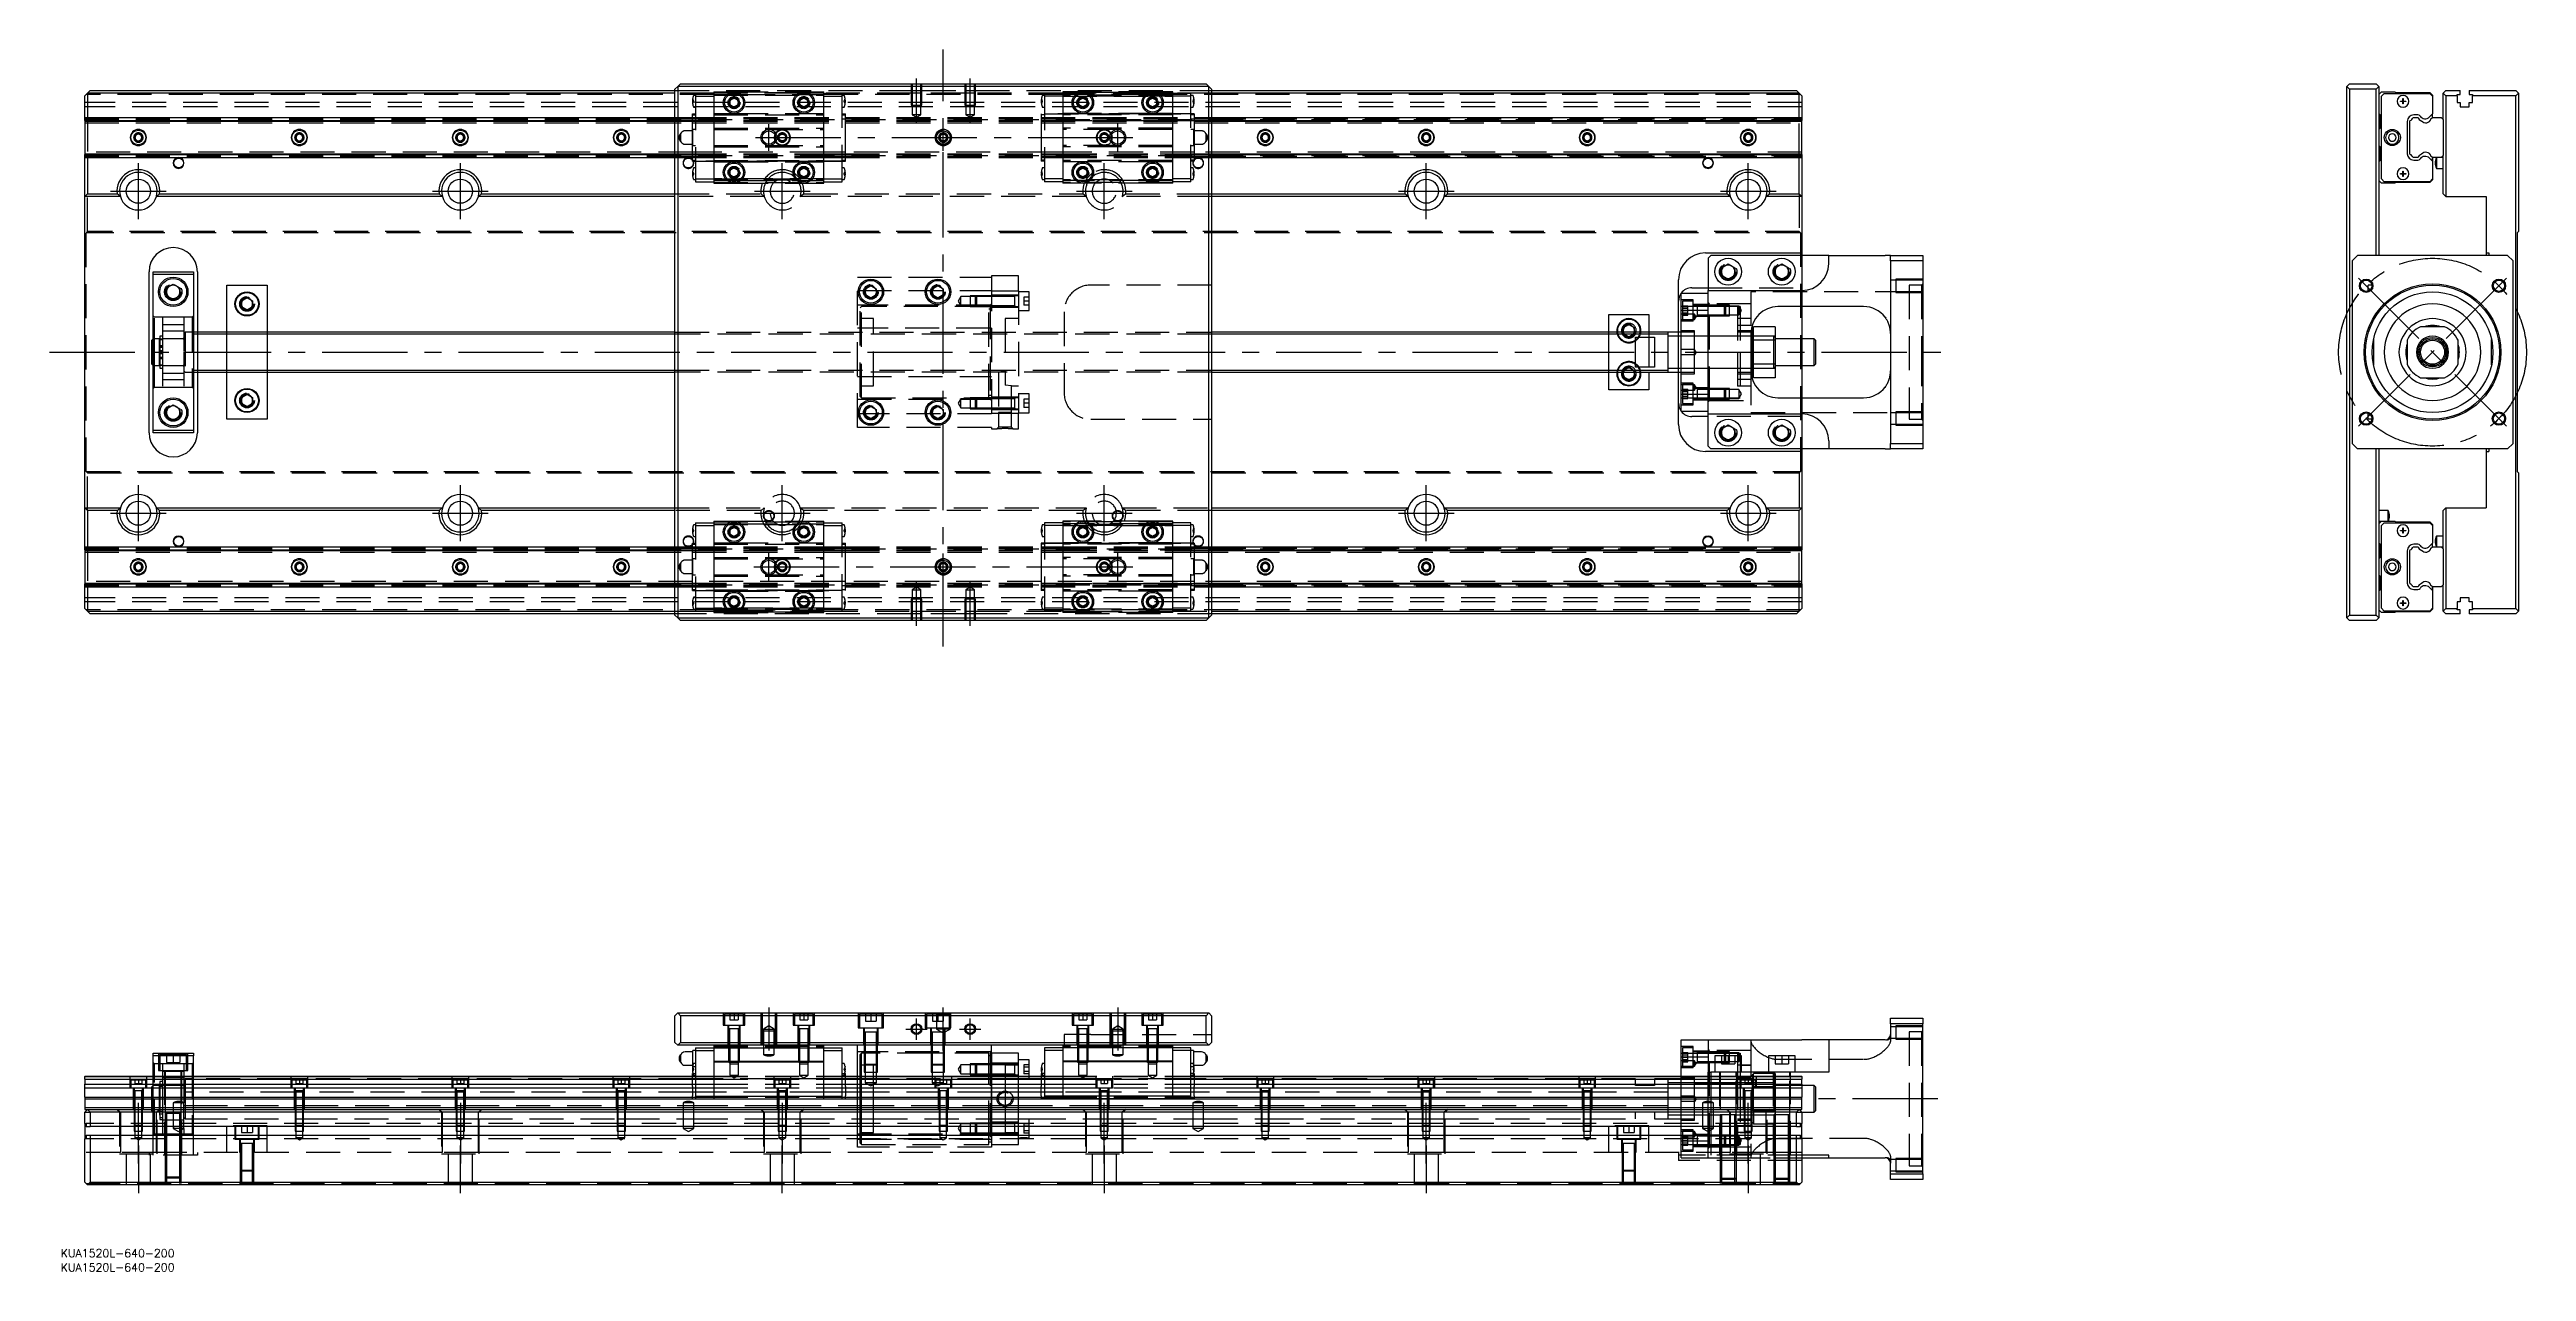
# Model space of a CAD drawing. Extents: x -13 to 910, y -343 to 113.
import ezdxf

# ---------------------------------------------------------------- set-up
doc = ezdxf.new("R2010")
doc.units = 0
doc.linetypes.add('CENTER', pattern=[50.8, 31.75, -6.35, 6.35, -6.35])
doc.linetypes.add('DASHED', pattern=[19.05, 12.7, -6.35])
doc.layers.get('0').update_dxf_attribs({"linetype": 'CONTINUOUS'})
doc.layers.add('CENTER', color=1, linetype='CENTER')
doc.styles.get("Standard").update_dxf_attribs({"font": 'txt.shx', "height": 3, "bigfont": 'bigfont.shx'})

# ---------------------------------------------------------------- blocks, each defined once
blk = doc.blocks.new('*U2')
at = {"color": 7, "linetype": 'CONTINUOUS'}
blk.add_text('KUA1520L-640-200', height=3, dxfattribs=at).set_placement((-8.94, -337.27))
blk = doc.blocks.new('*U3')
at = {"color": 7, "linetype": 'CONTINUOUS'}
blk.add_text('KUA1520L-640-200', height=3, dxfattribs=at).set_placement((-8.94, -342.57))

msp = doc.modelspace()

# ---------------------------------------------------------------- linework, layer by layer
at = {"color": 7, "linetype": 'CONTINUOUS'}
for p, q in [((1, 96.5), (0, 95.5)), ((0, 87.5), (0, 95.5)), ((2, 97.5), (1, 96.5)), ((1, 96.5), (1, 87.5)), ((220, 96.5), (1, 96.5)), ((2, 97.5), (220, 97.5)), ((221, 99), (220, 98)), ((220, -98), (220, 98)), ((222, 100), (221, 99)), ((419, 99), (221, 99)), ((221, 99), (221, -99)), ((222, 100), (418, 100)), ((240.5, 93.87), (242, 94.73)), ((240.5, 92.13), (240.5, 93.87)), ((242, 94.73), (243.5, 93.87)), ((243.5, 93.87), (243.5, 92.13)), ((266.5, 93.87), (268, 94.73)), ((266.5, 92.13), (266.5, 93.87)), ((268, 94.73), (269.5, 93.87)), ((269.5, 93.87), (269.5, 92.13)), ((370.5, 93.87), (372, 94.73)), ((370.5, 92.13), (370.5, 93.87)), ((372, 94.73), (373.5, 93.87)), ((373.5, 93.87), (373.5, 92.13)), ((396.5, 93.87), (398, 94.73)), ((396.5, 92.13), (396.5, 93.87)), ((398, 94.73), (399.5, 93.87)), ((399.5, 93.87), (399.5, 92.13)), ((419, 99), (418, 100)), ((420, 98), (419, 99)), ((419, -99), (419, 99)), ((420, 98), (420, -98)), ((420, 97.5), (638, 97.5)), ((639, 96.5), (420, 96.5)), ((639, 96.5), (638, 97.5)), ((640, 95.5), (639, 96.5)), ((639, 87.5), (639, 96.5)), ((640, 95.5), (640, 87.5)), ((843.03, 99), (844.03, 100)), ((844.03, 98), (843.03, 99)), ((843.03, -99), (843.03, 99)), ((844.03, 100), (854.03, 100)), ((854.03, 98), (844.03, 98)), ((844.03, 98), (844.03, -98)), ((854.03, 100), (855.03, 99)), ((854.03, 98), (855.03, 99)), ((854.03, 36), (854.03, 98)), ((855.03, 99), (855.03, 36)), ((855.03, 96), (856.02, 97)), ((856.02, 97), (861.02, 97)), ((856.02, 95.45), (857.02, 96.45)), ((856.02, 64.55), (856.02, 95.45)), ((857.02, 96.45), (874.02, 96.45)), ((861.02, 97), (861.27, 96.75)), ((861.27, 96.75), (874.02, 96.75)), ((863.03, 93.4), (863.03, 93.6)), ((863.03, 93.6), (863.92, 93.6)), ((863.92, 93.4), (863.03, 93.4)), ((863.92, 93.6), (863.92, 94.5)), ((863.92, 94.5), (864.12, 94.5)), ((863.92, 93.6), (864.02, 93.5)), ((863.92, 93.4), (864.02, 93.5)), ((863.92, 92.5), (863.92, 93.4)), ((864.12, 92.5), (863.92, 92.5)), ((864.12, 93.6), (864.02, 93.5)), ((864.12, 93.4), (864.02, 93.5)), ((864.12, 94.5), (864.12, 93.6)), ((864.12, 93.6), (865.02, 93.6)), ((865.02, 93.4), (864.12, 93.4)), ((864.12, 93.4), (864.12, 92.5)), ((865.02, 93.6), (865.02, 93.4)), ((874.02, 96.75), (875.02, 95.75)), ((874.02, 96.45), (875.02, 95.45)), ((875.02, 95.75), (875.02, 95.45)), ((875.02, 95.45), (875.02, 88.82)), ((879.02, 96.5), (880.02, 97.5)), ((879.02, 86.7), (879.02, 96.5)), ((880.02, 95.5), (879.02, 96.5)), ((880.02, 97.5), (885.32, 97.5)), ((880.02, 95.5), (880.02, 58)), ((884.17, 95.5), (880.02, 95.5)), ((884.17, 96), (885.32, 96)), ((884.17, 95.5), (884.17, 96)), ((884.17, 95.5), (884.17, 93)), ((884.17, 93), (885.32, 93)), ((885.32, 96), (885.32, 97.5)), ((885.32, 93), (885.32, 91.5)), ((888.72, 97.5), (906.02, 97.5)), ((888.72, 97.5), (888.72, 96)), ((888.72, 96), (889.87, 96)), ((888.72, 93), (889.87, 93)), ((888.72, 91.5), (888.72, 93)), ((889.87, 96), (889.87, 95.5)), ((889.87, 93), (889.87, 95.5)), ((906.02, 95.5), (889.87, 95.5)), ((906.02, 97.5), (907.02, 96.5)), ((907.02, 96.5), (906.02, 95.5)), ((906.02, -95.5), (906.02, 95.5)), ((907.02, 96.5), (907.02, 45)), ((0, 86.32), (0, 87.5)), ((0, 87.5), (220, 87.5)), ((0, 86.32), (0, 86.1)), ((0, 86.32), (220, 86.32)), ((0, 86.1), (220, 86.1)), ((0, 86.1), (0, 73.9)), ((242, 91.27), (240.5, 92.13)), ((243.5, 92.13), (242, 91.27)), ((268, 91.27), (266.5, 92.13)), ((269.5, 92.13), (268, 91.27)), ((372, 91.27), (370.5, 92.13)), ((373.5, 92.13), (372, 91.27)), ((398, 91.27), (396.5, 92.13)), ((399.5, 92.13), (398, 91.27)), ((420, 87.5), (640, 87.5)), ((420, 86.32), (640, 86.32)), ((420, 86.1), (640, 86.1)), ((640, 87.5), (640, 86.32)), ((640, 86.1), (640, 86.32)), ((640, 73.9), (640, 86.1)), ((855.52, 88.5), (855.03, 89)), ((855.03, 83), (855.52, 83.5)), ((855.52, 83.5), (855.52, 88.5)), ((865.59, 86.03), (865.59, 73.97)), ((866.52, 86.1), (866.65, 86.32)), ((866.52, 73.9), (866.52, 86.1)), ((867.74, 87.5), (869.61, 87.5)), ((869.56, 88.43), (867.99, 88.43)), ((875.02, 88.82), (873.89, 87.68)), ((874.44, 86.91), (875.02, 87.5)), ((875.02, 87.5), (875.02, 88.82)), ((875.02, 87.5), (878.22, 87.5)), ((878.22, 87.5), (879.02, 86.7)), ((879.02, 86.7), (879.02, 73.3)), ((885.32, 91.5), (888.72, 91.5)), ((0, 73.9), (0, 73.68)), ((0, 73.9), (220, 73.9)), ((18.75, 80.72), (20, 81.44)), ((18.75, 79.28), (18.75, 80.72)), ((20, 78.56), (18.75, 79.28)), ((20, 81.44), (21.25, 80.72)), ((21.25, 79.28), (20, 78.56)), ((21.25, 80.72), (21.25, 79.28)), ((78.75, 80.72), (80, 81.44)), ((78.75, 79.28), (78.75, 80.72)), ((80, 78.56), (78.75, 79.28)), ((80, 81.44), (81.25, 80.72)), ((81.25, 79.28), (80, 78.56)), ((81.25, 80.72), (81.25, 79.28)), ((138.75, 80.72), (140, 81.44)), ((138.75, 79.28), (138.75, 80.72)), ((140, 78.56), (138.75, 79.28)), ((140, 81.44), (141.25, 80.72)), ((141.25, 79.28), (140, 78.56)), ((141.25, 80.72), (141.25, 79.28)), ((198.75, 80.72), (200, 81.44)), ((198.75, 79.28), (198.75, 80.72)), ((200, 78.56), (198.75, 79.28)), ((200, 81.44), (201.25, 80.72)), ((201.25, 79.28), (200, 78.56)), ((201.25, 80.72), (201.25, 79.28)), ((420, 73.9), (640, 73.9)), ((438.75, 80.72), (440, 81.44)), ((438.75, 79.28), (438.75, 80.72)), ((440, 78.56), (438.75, 79.28)), ((440, 81.44), (441.25, 80.72)), ((441.25, 79.28), (440, 78.56)), ((441.25, 80.72), (441.25, 79.28)), ((498.75, 80.72), (500, 81.44)), ((498.75, 79.28), (498.75, 80.72)), ((500, 78.56), (498.75, 79.28)), ((500, 81.44), (501.25, 80.72)), ((501.25, 79.28), (500, 78.56)), ((501.25, 80.72), (501.25, 79.28)), ((558.75, 80.72), (560, 81.44)), ((558.75, 79.28), (558.75, 80.72)), ((560, 78.56), (558.75, 79.28)), ((560, 81.44), (561.25, 80.72)), ((561.25, 79.28), (560, 78.56)), ((561.25, 80.72), (561.25, 79.28)), ((618.75, 80.72), (620, 81.44)), ((618.75, 79.28), (618.75, 80.72)), ((620, 78.56), (618.75, 79.28)), ((620, 81.44), (621.25, 80.72)), ((621.25, 79.28), (620, 78.56)), ((621.25, 80.72), (621.25, 79.28)), ((640, 73.68), (640, 73.9)), ((855.52, 76.5), (855.03, 77)), ((855.52, 71.5), (855.52, 76.5)), ((858.63, 80), (858.63, 79.95)), ((858.63, 79.95), (858.64, 79.9)), ((858.64, 79.9), (858.64, 79.85)), ((858.64, 79.85), (858.65, 79.8)), ((858.65, 79.8), (858.65, 79.76)), ((858.65, 79.76), (858.66, 79.71)), ((858.66, 79.71), (858.68, 79.66)), ((858.68, 79.66), (858.69, 79.61)), ((858.69, 79.61), (858.71, 79.55)), ((858.71, 79.55), (858.73, 79.5)), ((858.73, 79.5), (858.75, 79.45)), ((858.75, 79.45), (858.77, 79.39)), ((858.77, 79.39), (858.8, 79.34)), ((858.8, 79.34), (858.83, 79.29)), ((858.83, 79.29), (858.86, 79.24)), ((858.86, 79.24), (858.89, 79.19)), ((858.89, 79.19), (858.93, 79.14)), ((858.93, 79.14), (858.96, 79.1)), ((858.96, 79.1), (859, 79.05)), ((859, 79.05), (859.04, 79.01)), ((859.04, 79.01), (859.09, 78.97)), ((859.09, 78.97), (859.13, 78.93)), ((859.13, 78.93), (859.18, 78.89)), ((859.18, 78.89), (859.23, 78.86)), ((859.23, 78.86), (859.27, 78.83)), ((859.27, 78.83), (859.32, 78.8)), ((859.32, 78.8), (859.37, 78.77)), ((859.37, 78.77), (859.43, 78.74)), ((859.43, 78.74), (859.48, 78.72)), ((859.48, 78.72), (859.53, 78.7)), ((859.53, 78.7), (859.59, 78.68)), ((859.59, 78.68), (859.65, 78.66)), ((859.65, 78.66), (859.7, 78.64)), ((859.7, 78.64), (859.76, 78.63)), ((859.76, 78.63), (859.82, 78.62)), ((859.82, 78.62), (859.88, 78.62)), ((859.88, 78.62), (859.93, 78.61)), ((859.93, 78.61), (859.99, 78.61)), ((859.99, 78.61), (860.05, 78.61)), ((860.05, 78.61), (860.11, 78.61)), ((860.11, 78.61), (860.17, 78.62)), ((860.17, 78.62), (860.23, 78.62)), ((860.23, 78.62), (860.29, 78.63)), ((860.29, 78.63), (860.34, 78.64)), ((860.34, 78.64), (860.4, 78.66)), ((860.4, 78.66), (860.46, 78.68)), ((860.46, 78.68), (860.51, 78.7)), ((860.51, 78.7), (860.57, 78.72)), ((860.57, 78.72), (860.62, 78.74)), ((860.62, 78.74), (860.67, 78.77)), ((860.67, 78.77), (860.72, 78.8)), ((860.72, 78.8), (860.77, 78.83)), ((860.77, 78.83), (860.82, 78.86)), ((860.82, 78.86), (860.87, 78.89)), ((860.87, 78.89), (860.92, 78.93)), ((860.92, 78.93), (860.96, 78.97)), ((860.96, 78.97), (861, 79.01)), ((861, 79.01), (861.04, 79.05)), ((861.04, 79.05), (861.08, 79.09)), ((861.08, 79.09), (861.12, 79.14)), ((861.12, 79.14), (861.16, 79.19)), ((861.16, 79.19), (861.19, 79.24)), ((861.19, 79.24), (861.22, 79.29)), ((861.22, 79.29), (861.25, 79.34)), ((861.25, 79.34), (861.27, 79.38)), ((861.27, 79.38), (861.3, 79.43)), ((861.3, 79.43), (861.32, 79.48)), ((861.32, 79.48), (861.33, 79.53)), ((861.33, 79.53), (861.35, 79.58)), ((861.35, 79.58), (861.37, 79.63)), ((861.37, 79.63), (861.38, 79.68)), ((861.38, 79.68), (861.39, 79.73)), ((861.39, 79.73), (861.4, 79.78)), ((861.4, 79.78), (861.41, 79.83)), ((861.41, 79.88), (861.42, 79.93)), ((861.41, 79.83), (861.41, 79.88)), ((861.42, 80), (861.42, 80)), ((861.42, 80), (861.42, 80)), ((861.42, 80), (861.42, 80)), ((861.42, 79.98), (861.42, 80)), ((861.42, 79.93), (861.42, 79.98)), ((866.65, 73.68), (866.52, 73.9)), ((0, 72.5), (0, 73.68)), ((0, 73.68), (220, 73.68)), ((0, 58), (0, 72.5)), ((0, 72.5), (220, 72.5)), ((1, 72.5), (1, 59)), ((240.5, 67.87), (242, 68.73)), ((240.5, 66.13), (240.5, 67.87)), ((242, 65.27), (240.5, 66.13)), ((242, 68.73), (243.5, 67.87)), ((243.5, 66.13), (242, 65.27)), ((243.5, 67.87), (243.5, 66.13)), ((266.5, 67.87), (268, 68.73)), ((266.5, 66.13), (266.5, 67.87)), ((268, 65.27), (266.5, 66.13)), ((268, 68.73), (269.5, 67.87)), ((269.5, 66.13), (268, 65.27)), ((269.5, 67.87), (269.5, 66.13)), ((370.5, 67.87), (372, 68.73)), ((370.5, 66.13), (370.5, 67.87)), ((372, 65.27), (370.5, 66.13)), ((372, 68.73), (373.5, 67.87)), ((373.5, 66.13), (372, 65.27)), ((373.5, 67.87), (373.5, 66.13)), ((396.5, 67.87), (398, 68.73)), ((396.5, 66.13), (396.5, 67.87)), ((398, 65.27), (396.5, 66.13)), ((398, 68.73), (399.5, 67.87)), ((399.5, 66.13), (398, 65.27)), ((399.5, 67.87), (399.5, 66.13)), ((420, 73.68), (640, 73.68)), ((420, 72.5), (640, 72.5)), ((639, 59), (639, 72.5)), ((640, 73.68), (640, 72.5)), ((640, 72.5), (640, 58)), ((855.03, 71), (855.52, 71.5)), ((863.03, 66.6), (863.92, 66.6)), ((863.03, 66.4), (863.03, 66.6)), ((863.92, 66.4), (863.03, 66.4)), ((863.92, 66.6), (863.92, 67.5)), ((863.92, 67.5), (864.12, 67.5)), ((863.92, 66.6), (864.02, 66.5)), ((863.92, 66.4), (864.02, 66.5)), ((863.92, 65.5), (863.92, 66.4)), ((864.12, 65.5), (863.92, 65.5)), ((864.12, 66.6), (864.02, 66.5)), ((864.12, 66.4), (864.02, 66.5)), ((864.12, 67.5), (864.12, 66.6)), ((864.12, 66.6), (865.02, 66.6)), ((865.02, 66.4), (864.12, 66.4)), ((864.12, 66.4), (864.12, 65.5)), ((865.02, 66.6), (865.02, 66.4)), ((869.61, 72.5), (867.74, 72.5)), ((867.99, 71.57), (869.56, 71.57)), ((873.89, 72.32), (875.02, 71.18)), ((875.02, 72.5), (874.44, 73.09)), ((875.02, 72.5), (874.44, 73.09)), ((875.02, 72.5), (875.02, 71.18)), ((875.02, 71.18), (875.02, 72.5)), ((878.22, 72.5), (875.02, 72.5)), ((875.02, 71.18), (875.02, 64.55)), ((876.02, 70.56), (876.02, 70.44)), ((876.52, 72.5), (876.52, 68.5)), ((876.52, 68.5), (879.02, 68.5)), ((879.02, 73.3), (878.22, 72.5)), ((879.02, 72.5), (878.22, 72.5)), ((879.02, 59), (879.02, 73.3)), ((0, 58), (1, 59)), ((0, -58), (0, 58)), ((13.29, 58), (0, 58)), ((1, 59), (12.06, 59)), ((13.29, 58), (12.06, 59)), ((26.71, 58), (27.94, 59)), ((133.29, 58), (26.71, 58)), ((27.94, 59), (132.06, 59)), ((133.29, 58), (132.06, 59)), ((146.71, 58), (147.94, 59)), ((220, 58), (146.71, 58)), ((147.94, 59), (220, 59)), ((420, 59), (492.06, 59)), ((493.29, 58), (420, 58)), ((493.29, 58), (492.06, 59)), ((506.71, 58), (507.94, 59)), ((613.29, 58), (506.71, 58)), ((507.94, 59), (612.06, 59)), ((613.29, 58), (612.06, 59)), ((626.71, 58), (627.94, 59)), ((640, 58), (626.71, 58)), ((627.94, 59), (639, 59)), ((639, 59), (640, 58)), ((640, 58), (640, 37)), ((856.02, 63), (855.03, 64)), ((857.02, 63.55), (856.02, 64.55)), ((861.02, 63), (856.02, 63)), ((874.02, 63.55), (857.02, 63.55)), ((861.27, 63.25), (861.02, 63)), ((874.02, 63.25), (861.27, 63.25)), ((875.02, 64.55), (874.02, 63.55)), ((875.02, 64.25), (874.02, 63.25)), ((875.02, 64.55), (875.02, 64.25)), ((879.02, 59), (880.02, 58)), ((880.02, 58), (895.02, 58)), ((895.02, 58), (895.02, 37)), ((604, 37), (640, 37)), ((640, 37), (640, 36)), ((895.02, 37), (895.02, 36)), ((895.02, 37), (896.02, 37)), ((896.02, 37), (896.02, 36)), ((906.52, 44.5), (907.02, 45)), ((906.52, 44.5), (906.52, -44.5)), ((24, -30), (24, 30)), ((25.5, 29), (25.5, 30)), ((25.5, 30), (40.5, 30)), ((40.5, 29), (25.5, 29)), ((25.5, -29), (25.5, 29)), ((40.5, 30), (40.5, 29)), ((40.5, 29), (40.5, -29)), ((42, 30), (42, 7.5)), ((606, 36), (605, 35)), ((605, 35), (605, 23)), ((650, 36), (606, 36)), ((610, 31.44), (612.5, 32.89)), ((610, 28.56), (610, 31.44)), ((612.5, 27.11), (610, 28.56)), ((612.5, 32.89), (615, 31.44)), ((615, 28.56), (612.5, 27.11)), ((615, 31.44), (615, 28.56)), ((630, 31.44), (632.5, 32.89)), ((630, 28.56), (630, 31.44)), ((632.5, 27.11), (630, 28.56)), ((632.5, 32.89), (635, 31.44)), ((635, 28.56), (632.5, 27.11)), ((635, 31.44), (635, 28.56)), ((650, 36), (671, 36)), ((650, 33), (650, 36)), ((673, 36), (671, 36)), ((673, 34), (673, 36)), ((673, 36), (685, 36)), ((673, 34), (673, -34)), ((685, 34), (673, 34)), ((685, 36), (685, 34)), ((685, 34), (685, -34)), ((847.02, 36), (845.02, 34)), ((845.02, 34), (845.02, -34)), ((903.02, 36), (847.02, 36)), ((905.02, 34), (903.02, 36)), ((905.02, -34), (905.02, 34)), ((30.5, 23.94), (33, 25.39)), ((30.5, 21.06), (30.5, 23.94)), ((33, 19.61), (30.5, 21.06)), ((33, 25.39), (35.5, 23.94)), ((35.5, 21.06), (33, 19.61)), ((35.5, 23.94), (35.5, 21.06)), ((53, 7.5), (53, 25)), ((53, 25), (68, 25)), ((58.5, 19.15), (60.5, 20.31)), ((58.5, 16.85), (58.5, 19.15)), ((60.5, 20.31), (62.5, 19.15)), ((62.5, 19.15), (62.5, 16.85)), ((68, 25), (68, 7.5)), ((291, 23.65), (293, 24.81)), ((291, 21.35), (291, 23.65)), ((293, 20.19), (291, 21.35)), ((293, 24.81), (295, 23.65)), ((295, 21.35), (293, 20.19)), ((295, 23.65), (295, 21.35)), ((316, 23.65), (318, 24.81)), ((316, 21.35), (316, 23.65)), ((318, 20.19), (316, 21.35)), ((318, 24.81), (320, 23.65)), ((320, 21.35), (318, 20.19)), ((320, 23.65), (320, 21.35)), ((594, 7.5), (594, 27)), ((595, 22), (605, 22)), ((595, 15.65), (595, 22)), ((599, 24), (605, 24)), ((605, 15.65), (605, 23)), ((605, 23), (640, 23)), ((851.03, 22.79), (851.03, 25)), ((852.36, 25), (851.03, 25)), ((897.81, 24), (898.02, 24)), ((898.02, 24), (898.02, 23.59)), ((60.5, 15.69), (58.5, 16.85)), ((62.5, 16.85), (60.5, 15.69)), ((568, 7.5), (568, 14)), ((568, 14), (583, 14)), ((573.5, 9.15), (575.5, 10.31)), ((575.5, 10.31), (577.5, 9.15)), ((583, 14), (583, 7.5)), ((595, -15.65), (595, 15.65)), ((595, 15.65), (605, 15.65)), ((600.9, 15.7), (600.9, 15.42)), ((605, -15.65), (605, 15.65)), ((605, -15.65), (605, 15.65)), ((630, 9.5), (622, 9.5)), ((622, 4.47), (622, 9.5)), ((630, 9.5), (630, 4.47)), ((663, 17), (631, 17)), ((640, 17), (640, 5)), ((671.15, 12.79), (671, 13)), ((671.3, 12.57), (671.15, 12.79)), ((671.45, 12.35), (671.3, 12.57)), ((671.59, 12.12), (671.45, 12.35)), ((671.72, 11.89), (671.59, 12.12)), ((671.85, 11.66), (671.72, 11.89)), ((671.97, 11.42), (671.85, 11.66)), ((672.13, 11.08), (671.97, 11.42)), ((672.28, 10.74), (672.13, 11.08)), ((672.41, 10.39), (672.28, 10.74)), ((672.52, 10.05), (672.41, 10.39)), ((672.63, 9.7), (672.52, 10.05)), ((672.72, 9.36), (672.63, 9.7)), ((672.8, 9.01), (672.72, 9.36)), ((879.5, 9.5), (870.55, 9.5)), ((25.5, 5), (25, 4.5)), ((25, -4.5), (25, 4.5)), ((220, 7.5), (40.5, 7.5)), ((590, 7.5), (420, 7.5)), ((573.5, 7.5), (573.5, 9.15)), ((577.5, 9.15), (577.5, 7.5)), ((578, -5.59), (578, 5.59)), ((578, 5.59), (585, 5.59)), ((585, 5.59), (585, -5.59)), ((595, 7.5), (590, 7.5)), ((590, 7.5), (590, -7.5)), ((590, 7.5), (590, -7.5)), ((621, 7), (621, -7)), ((621.5, 7.5), (621.01, 7.5)), ((621.75, 9), (621.5, 9)), ((621.5, 9), (621.5, 0)), ((621.5, 0), (621.5, -9)), ((630, 4.47), (622, 4.47)), ((622, -4.47), (622, 4.47)), ((644.5, 5), (630, 5)), ((630, 4.47), (630, -4.47)), ((645, 4.5), (644.5, 5)), ((644.5, -5), (644.5, 5)), ((645, 4.5), (645, -4.5)), ((672.86, 8.67), (672.8, 9.01)), ((672.92, 8.25), (672.86, 8.67)), ((672.96, 7.84), (672.92, 8.25)), ((672.99, 7.43), (672.96, 7.84)), ((673, 7.02), (672.99, 7.43)), ((673, 7), (673, 7.02)), ((853.02, 4.72), (853.02, -4.72)), ((865.52, 4.47), (865.52, -4.47)), ((884.52, -4.47), (884.52, 4.47)), ((897.02, -4.72), (897.02, 4.72)), ((25, -4.5), (25.5, -5)), ((40.5, -7.5), (220, -7.5)), ((42, -7.5), (42, -30)), ((53, -25), (53, -7.5)), ((68, -7.5), (68, -25)), ((420, -7.5), (590, -7.5)), ((568, -14), (568, -7.5)), ((573.5, -9.15), (573.5, -7.5)), ((575.5, -10.31), (573.5, -9.15)), ((577.5, -9.15), (575.5, -10.31)), ((577.5, -7.5), (577.5, -9.15)), ((585, -5.59), (578, -5.59)), ((583, -7.5), (583, -14)), ((590, -7.5), (595, -7.5)), ((594, -27), (594, -7.5)), ((621.01, -7.5), (621.5, -7.5)), ((621.5, -9), (621.75, -9)), ((630, -4.47), (622, -4.47)), ((622, -9.5), (622, -4.47)), ((630, -4.47), (630, -9.5)), ((630, -5), (644.5, -5)), ((640, -5), (640, -17)), ((644.5, -5), (645, -4.5)), ((672.71, -9.37), (672.79, -9.02)), ((672.79, -9.02), (672.86, -8.67)), ((672.86, -8.67), (672.92, -8.26)), ((672.92, -8.26), (672.96, -7.95)), ((672.96, -7.95), (672.98, -7.64)), ((672.98, -7.64), (672.99, -7.33)), ((672.99, -7.33), (673, -7.02)), ((673, -7.02), (673, -7)), ((58.5, -16.85), (60.5, -15.69)), ((58.5, -19.15), (58.5, -16.85)), ((60.5, -15.69), (62.5, -16.85)), ((62.5, -16.85), (62.5, -19.15)), ((583, -14), (568, -14)), ((595, -22), (595, -15.65)), ((595, -15.65), (605, -15.65)), ((605, -23), (605, -15.65)), ((630, -9.5), (622, -9.5)), ((631, -17), (663, -17)), ((671, -13), (671.11, -12.85)), ((671.11, -12.85), (671.22, -12.69)), ((671.22, -12.69), (671.38, -12.46)), ((671.38, -12.46), (671.52, -12.23)), ((671.52, -12.23), (671.68, -11.96)), ((671.68, -11.96), (671.83, -11.69)), ((671.83, -11.69), (671.97, -11.42)), ((671.97, -11.42), (672.13, -11.08)), ((672.13, -11.08), (672.27, -10.75)), ((672.27, -10.75), (672.4, -10.41)), ((672.4, -10.41), (672.52, -10.07)), ((672.52, -10.07), (672.62, -9.72)), ((672.62, -9.72), (672.71, -9.37)), ((870.55, -9.5), (879.5, -9.5)), ((30.5, -21.06), (33, -19.61)), ((30.5, -23.94), (30.5, -21.06)), ((33, -25.39), (30.5, -23.94)), ((33, -19.61), (35.5, -21.06)), ((35.5, -23.94), (33, -25.39)), ((35.5, -21.06), (35.5, -23.94)), ((68, -25), (53, -25)), ((60.5, -20.31), (58.5, -19.15)), ((62.5, -19.15), (60.5, -20.31)), ((291, -21.35), (293, -20.19)), ((291, -23.65), (291, -21.35)), ((293, -24.81), (291, -23.65)), ((293, -20.19), (295, -21.35)), ((295, -23.65), (293, -24.81)), ((295, -21.35), (295, -23.65)), ((316, -21.35), (318, -20.19)), ((316, -23.65), (316, -21.35)), ((318, -24.81), (316, -23.65)), ((318, -20.19), (320, -21.35)), ((320, -23.65), (318, -24.81)), ((320, -21.35), (320, -23.65)), ((595, -22), (605, -22)), ((605, -24), (599, -24)), ((605, -35), (605, -23)), ((605, -23), (640, -23)), ((610, -28.56), (612.5, -27.11)), ((612.5, -27.11), (615, -28.56)), ((630, -28.56), (632.5, -27.11)), ((632.5, -27.11), (635, -28.56)), ((851.03, -25), (851.03, -22.79)), ((852.36, -25), (851.03, -25)), ((897.81, -24), (898.02, -24)), ((898.02, -23.59), (898.02, -24)), ((25.5, -30), (25.5, -29)), ((25.5, -29), (40.5, -29)), ((40.5, -30), (25.5, -30)), ((40.5, -29), (40.5, -30)), ((605, -35), (606, -36)), ((650, -36), (606, -36)), ((610, -31.44), (610, -28.56)), ((612.5, -32.89), (610, -31.44)), ((615, -31.44), (612.5, -32.89)), ((615, -28.56), (615, -31.44)), ((630, -31.44), (630, -28.56)), ((632.5, -32.89), (630, -31.44)), ((635, -31.44), (632.5, -32.89)), ((635, -28.56), (635, -31.44)), ((640, -36), (640, -37)), ((650, -33), (650, -36)), ((671, -36), (650, -36)), ((671, -36), (673, -36)), ((673, -36), (673, -34)), ((673, -34), (685, -34)), ((685, -36), (673, -36)), ((685, -34), (685, -36)), ((845.02, -34), (847.02, -36)), ((903.02, -36), (847.02, -36)), ((854.03, -98), (854.03, -36)), ((855.03, -36), (855.03, -99)), ((895.02, -36), (895.02, -37)), ((896.02, -36), (896.02, -37)), ((903.02, -36), (905.02, -34)), ((640, -37), (604, -37)), ((640, -37), (640, -58)), ((895.02, -37), (896.02, -37)), ((895.02, -37), (895.02, -58)), ((907.02, -45), (906.52, -44.5)), ((907.02, -45), (907.02, -96.5)), ((0, -72.5), (0, -58)), ((0, -58), (13.29, -58)), ((1, -59), (0, -58)), ((12.06, -59), (1, -59)), ((1, -59), (1, -72.5)), ((12.06, -59), (13.29, -58)), ((26.71, -58), (133.29, -58)), ((27.94, -59), (26.71, -58)), ((132.06, -59), (27.94, -59)), ((132.06, -59), (133.29, -58)), ((146.71, -58), (220, -58)), ((147.94, -59), (146.71, -58)), ((220, -59), (147.94, -59)), ((420, -58), (493.29, -58)), ((492.06, -59), (420, -59)), ((492.06, -59), (493.29, -58)), ((506.71, -58), (613.29, -58)), ((507.94, -59), (506.71, -58)), ((612.06, -59), (507.94, -59)), ((612.06, -59), (613.29, -58)), ((626.71, -58), (640, -58)), ((627.94, -59), (626.71, -58)), ((639, -59), (627.94, -59)), ((640, -58), (639, -59)), ((639, -72.5), (639, -59)), ((640, -58), (640, -72.5)), ((858.53, -59), (855.03, -59)), ((855.03, -63), (856.02, -63)), ((855.03, -64), (856.02, -63)), ((856.02, -63), (861.02, -63)), ((856.02, -64.55), (857.02, -63.55)), ((856.02, -95.45), (856.02, -64.55)), ((857.02, -63.55), (874.02, -63.55)), ((858.53, -61), (858.53, -59)), ((858.53, -63), (858.53, -61)), ((859.03, -61.06), (859.03, -60.94)), ((861.02, -63), (861.27, -63.25)), ((861.27, -63.25), (874.02, -63.25)), ((874.02, -63.25), (875.02, -64.25)), ((874.02, -63.55), (875.02, -64.55)), ((875.02, -64.25), (875.02, -64.55)), ((875.02, -64.55), (875.02, -71.18)), ((880.02, -58), (879.02, -59)), ((879.02, -73.3), (879.02, -59)), ((880.02, -58), (895.02, -58)), ((880.02, -58), (880.02, -95.5)), ((0, -73.68), (0, -72.5)), ((0, -72.5), (220, -72.5)), ((0, -73.68), (0, -73.9)), ((0, -73.68), (220, -73.68)), ((240.5, -66.13), (242, -65.27)), ((240.5, -67.87), (240.5, -66.13)), ((242, -68.73), (240.5, -67.87)), ((242, -65.27), (243.5, -66.13)), ((243.5, -67.87), (242, -68.73)), ((243.5, -66.13), (243.5, -67.87)), ((266.5, -66.13), (268, -65.27)), ((266.5, -67.87), (266.5, -66.13)), ((268, -68.73), (266.5, -67.87)), ((268, -65.27), (269.5, -66.13)), ((269.5, -67.87), (268, -68.73)), ((269.5, -66.13), (269.5, -67.87)), ((370.5, -66.13), (372, -65.27)), ((370.5, -67.87), (370.5, -66.13)), ((372, -68.73), (370.5, -67.87)), ((372, -65.27), (373.5, -66.13)), ((373.5, -67.87), (372, -68.73)), ((373.5, -66.13), (373.5, -67.87)), ((396.5, -66.13), (398, -65.27)), ((396.5, -67.87), (396.5, -66.13)), ((398, -68.73), (396.5, -67.87)), ((398, -65.27), (399.5, -66.13)), ((399.5, -67.87), (398, -68.73)), ((399.5, -66.13), (399.5, -67.87)), ((420, -72.5), (640, -72.5)), ((420, -73.68), (640, -73.68)), ((640, -72.5), (640, -73.68)), ((640, -73.9), (640, -73.68)), ((855.52, -71.5), (855.03, -71)), ((855.52, -76.5), (855.52, -71.5)), ((863.03, -66.4), (863.92, -66.4)), ((863.03, -66.6), (863.03, -66.4)), ((863.92, -66.6), (863.03, -66.6)), ((863.92, -66.4), (863.92, -65.5)), ((863.92, -65.5), (864.12, -65.5)), ((863.92, -66.4), (864.02, -66.5)), ((863.92, -66.6), (864.02, -66.5)), ((863.92, -67.5), (863.92, -66.6)), ((864.12, -67.5), (863.92, -67.5)), ((864.12, -66.4), (864.02, -66.5)), ((864.12, -66.6), (864.02, -66.5)), ((864.12, -65.5), (864.12, -66.4)), ((864.12, -66.4), (865.02, -66.4)), ((865.02, -66.6), (864.12, -66.6)), ((864.12, -66.6), (864.12, -67.5)), ((865.02, -66.4), (865.02, -66.6)), ((866.52, -73.9), (866.65, -73.68)), ((867.74, -72.5), (869.61, -72.5)), ((869.56, -71.57), (867.99, -71.57)), ((875.02, -71.18), (873.89, -72.32)), ((874.44, -73.09), (875.02, -72.5)), ((875.02, -72.5), (875.02, -71.18)), ((875.02, -72.5), (878.22, -72.5)), ((876.02, -70.44), (876.02, -70.56)), ((879.02, -68.5), (876.52, -68.5)), ((876.52, -68.5), (876.52, -72.5)), ((878.22, -72.5), (879.02, -72.5)), ((878.22, -72.5), (879.02, -73.3)), ((879.02, -73.3), (879.02, -86.7)), ((0, -73.9), (0, -86.1)), ((0, -73.9), (220, -73.9)), ((18.75, -79.28), (20, -78.56)), ((18.75, -80.72), (18.75, -79.28)), ((20, -81.44), (18.75, -80.72)), ((20, -78.56), (21.25, -79.28)), ((21.25, -80.72), (20, -81.44)), ((21.25, -79.28), (21.25, -80.72)), ((78.75, -79.28), (80, -78.56)), ((78.75, -80.72), (78.75, -79.28)), ((80, -81.44), (78.75, -80.72)), ((80, -78.56), (81.25, -79.28)), ((81.25, -80.72), (80, -81.44)), ((81.25, -79.28), (81.25, -80.72)), ((138.75, -79.28), (140, -78.56)), ((138.75, -80.72), (138.75, -79.28)), ((140, -81.44), (138.75, -80.72)), ((140, -78.56), (141.25, -79.28)), ((141.25, -80.72), (140, -81.44)), ((141.25, -79.28), (141.25, -80.72)), ((198.75, -79.28), (200, -78.56)), ((198.75, -80.72), (198.75, -79.28)), ((200, -81.44), (198.75, -80.72)), ((200, -78.56), (201.25, -79.28)), ((201.25, -80.72), (200, -81.44)), ((201.25, -79.28), (201.25, -80.72)), ((420, -73.9), (640, -73.9)), ((438.75, -79.28), (440, -78.56)), ((438.75, -80.72), (438.75, -79.28)), ((440, -81.44), (438.75, -80.72)), ((440, -78.56), (441.25, -79.28)), ((441.25, -80.72), (440, -81.44)), ((441.25, -79.28), (441.25, -80.72)), ((498.75, -79.28), (500, -78.56)), ((498.75, -80.72), (498.75, -79.28)), ((500, -81.44), (498.75, -80.72)), ((500, -78.56), (501.25, -79.28)), ((501.25, -80.72), (500, -81.44)), ((501.25, -79.28), (501.25, -80.72)), ((558.75, -79.28), (560, -78.56)), ((558.75, -80.72), (558.75, -79.28)), ((560, -81.44), (558.75, -80.72)), ((560, -78.56), (561.25, -79.28)), ((561.25, -80.72), (560, -81.44)), ((561.25, -79.28), (561.25, -80.72)), ((618.75, -79.28), (620, -78.56)), ((618.75, -80.72), (618.75, -79.28)), ((620, -81.44), (618.75, -80.72)), ((620, -78.56), (621.25, -79.28)), ((621.25, -80.72), (620, -81.44)), ((621.25, -79.28), (621.25, -80.72)), ((640, -86.1), (640, -73.9)), ((855.03, -77), (855.52, -76.5)), ((855.52, -83.5), (855.03, -83)), ((858.63, -80), (858.63, -80.05)), ((858.63, -80.05), (858.64, -80.1)), ((858.64, -80.1), (858.64, -80.15)), ((858.64, -80.15), (858.65, -80.2)), ((858.65, -80.2), (858.65, -80.24)), ((858.65, -80.24), (858.66, -80.29)), ((858.66, -80.29), (858.68, -80.34)), ((858.68, -80.34), (858.69, -80.39)), ((858.69, -80.39), (858.71, -80.45)), ((858.71, -80.45), (858.73, -80.5)), ((858.73, -80.5), (858.75, -80.55)), ((858.75, -80.55), (858.77, -80.61)), ((858.77, -80.61), (858.8, -80.66)), ((858.8, -80.66), (858.83, -80.71)), ((858.83, -80.71), (858.86, -80.76)), ((858.86, -80.76), (858.89, -80.81)), ((858.89, -80.81), (858.93, -80.86)), ((858.93, -80.86), (858.96, -80.9)), ((858.96, -80.9), (859, -80.95)), ((859, -80.95), (859.04, -80.99)), ((859.04, -80.99), (859.09, -81.03)), ((859.09, -81.03), (859.13, -81.07)), ((859.13, -81.07), (859.18, -81.11)), ((859.18, -81.11), (859.23, -81.14)), ((859.23, -81.14), (859.27, -81.17)), ((859.27, -81.17), (859.32, -81.2)), ((859.32, -81.2), (859.37, -81.23)), ((859.37, -81.23), (859.43, -81.26)), ((859.43, -81.26), (859.48, -81.28)), ((859.48, -81.28), (859.53, -81.3)), ((859.53, -81.3), (859.59, -81.32)), ((859.59, -81.32), (859.65, -81.34)), ((859.65, -81.34), (859.7, -81.36)), ((859.7, -81.36), (859.76, -81.37)), ((859.76, -81.37), (859.82, -81.38)), ((859.82, -81.38), (859.88, -81.38)), ((859.88, -81.38), (859.93, -81.39)), ((859.93, -81.39), (859.99, -81.39)), ((859.99, -81.39), (860.05, -81.39)), ((860.05, -81.39), (860.11, -81.39)), ((860.11, -81.39), (860.17, -81.38)), ((860.17, -81.38), (860.23, -81.38)), ((860.23, -81.38), (860.29, -81.37)), ((860.29, -81.37), (860.34, -81.36)), ((860.34, -81.36), (860.4, -81.34)), ((860.4, -81.34), (860.46, -81.32)), ((860.46, -81.32), (860.51, -81.3)), ((860.51, -81.3), (860.57, -81.28)), ((860.57, -81.28), (860.62, -81.26)), ((860.62, -81.26), (860.67, -81.23)), ((860.67, -81.23), (860.72, -81.2)), ((860.72, -81.2), (860.77, -81.17)), ((860.77, -81.17), (860.82, -81.14)), ((860.82, -81.14), (860.87, -81.11)), ((860.87, -81.11), (860.92, -81.07)), ((860.92, -81.07), (860.96, -81.03)), ((860.96, -81.03), (861, -80.99)), ((861, -80.99), (861.04, -80.95)), ((861.04, -80.95), (861.08, -80.91)), ((861.08, -80.91), (861.12, -80.86)), ((861.12, -80.86), (861.16, -80.81)), ((861.16, -80.81), (861.19, -80.76)), ((861.19, -80.76), (861.22, -80.71)), ((861.22, -80.71), (861.25, -80.66)), ((861.25, -80.66), (861.27, -80.62)), ((861.27, -80.62), (861.3, -80.57)), ((861.3, -80.57), (861.32, -80.52)), ((861.32, -80.52), (861.33, -80.47)), ((861.33, -80.47), (861.35, -80.42)), ((861.35, -80.42), (861.37, -80.37)), ((861.37, -80.37), (861.38, -80.32)), ((861.38, -80.32), (861.39, -80.27)), ((861.39, -80.27), (861.4, -80.22)), ((861.4, -80.22), (861.41, -80.17)), ((861.41, -80.12), (861.42, -80.07)), ((861.41, -80.17), (861.41, -80.12)), ((861.42, -80), (861.42, -80)), ((861.42, -80), (861.42, -80)), ((861.42, -80), (861.42, -80)), ((861.42, -80.02), (861.42, -80)), ((861.42, -80.07), (861.42, -80.02)), ((865.59, -73.97), (865.59, -86.03)), ((866.52, -86.1), (866.52, -73.9)), ((0, -86.1), (0, -86.32)), ((0, -86.1), (220, -86.1)), ((0, -87.5), (0, -86.32)), ((0, -86.32), (220, -86.32)), ((0, -95.5), (0, -87.5)), ((0, -87.5), (220, -87.5)), ((1, -87.5), (1, -96.5)), ((240.5, -92.13), (242, -91.27)), ((240.5, -93.87), (240.5, -92.13)), ((242, -91.27), (243.5, -92.13)), ((243.5, -92.13), (243.5, -93.87)), ((266.5, -92.13), (268, -91.27)), ((266.5, -93.87), (266.5, -92.13)), ((268, -91.27), (269.5, -92.13)), ((269.5, -92.13), (269.5, -93.87)), ((370.5, -92.13), (372, -91.27)), ((370.5, -93.87), (370.5, -92.13)), ((372, -91.27), (373.5, -92.13)), ((373.5, -92.13), (373.5, -93.87)), ((396.5, -92.13), (398, -91.27)), ((396.5, -93.87), (396.5, -92.13)), ((398, -91.27), (399.5, -92.13)), ((399.5, -92.13), (399.5, -93.87)), ((420, -86.1), (640, -86.1)), ((420, -86.32), (640, -86.32)), ((420, -87.5), (640, -87.5)), ((639, -96.5), (639, -87.5)), ((640, -86.32), (640, -86.1)), ((640, -86.32), (640, -87.5)), ((640, -87.5), (640, -95.5)), ((855.03, -89), (855.52, -88.5)), ((855.52, -88.5), (855.52, -83.5)), ((866.65, -86.32), (866.52, -86.1)), ((869.61, -87.5), (867.74, -87.5)), ((867.99, -88.43), (869.56, -88.43)), ((873.89, -87.68), (875.02, -88.82)), ((875.02, -87.5), (874.44, -86.91)), ((875.02, -87.5), (874.44, -86.91)), ((875.02, -87.5), (875.02, -88.82)), ((875.02, -88.82), (875.02, -87.5)), ((878.22, -87.5), (875.02, -87.5)), ((875.02, -88.82), (875.02, -95.45)), ((879.02, -86.7), (878.22, -87.5)), ((879.02, -96.5), (879.02, -86.7)), ((885.32, -91.5), (885.32, -93)), ((888.72, -91.5), (885.32, -91.5)), ((888.72, -93), (888.72, -91.5)), ((0, -95.5), (1, -96.5)), ((1, -96.5), (2, -97.5)), ((1, -96.5), (220, -96.5)), ((220, -97.5), (2, -97.5)), ((220, -98), (221, -99)), ((221, -99), (222, -100)), ((221, -99), (419, -99)), ((418, -100), (222, -100)), ((242, -94.73), (240.5, -93.87)), ((243.5, -93.87), (242, -94.73)), ((268, -94.73), (266.5, -93.87)), ((269.5, -93.87), (268, -94.73)), ((372, -94.73), (370.5, -93.87)), ((373.5, -93.87), (372, -94.73)), ((398, -94.73), (396.5, -93.87)), ((399.5, -93.87), (398, -94.73)), ((418, -100), (419, -99)), ((419, -99), (420, -98)), ((420, -96.5), (639, -96.5)), ((638, -97.5), (420, -97.5)), ((638, -97.5), (639, -96.5)), ((639, -96.5), (640, -95.5)), ((843.03, -99), (844.03, -98)), ((844.03, -100), (843.03, -99)), ((844.03, -98), (854.03, -98)), ((854.03, -100), (844.03, -100)), ((855.03, -99), (854.03, -98)), ((855.03, -99), (854.03, -100)), ((856.02, -97), (855.03, -96)), ((857.02, -96.45), (856.02, -95.45)), ((861.02, -97), (856.02, -97)), ((874.02, -96.45), (857.02, -96.45)), ((861.27, -96.75), (861.02, -97)), ((874.02, -96.75), (861.27, -96.75)), ((863.03, -93.6), (863.03, -93.4)), ((863.03, -93.4), (863.92, -93.4)), ((863.92, -93.6), (863.03, -93.6)), ((863.92, -93.4), (863.92, -92.5)), ((863.92, -92.5), (864.12, -92.5)), ((863.92, -93.4), (864.02, -93.5)), ((863.92, -93.6), (864.02, -93.5)), ((863.92, -94.5), (863.92, -93.6)), ((864.12, -94.5), (863.92, -94.5)), ((864.12, -93.4), (864.02, -93.5)), ((864.12, -93.6), (864.02, -93.5)), ((864.12, -92.5), (864.12, -93.4)), ((864.12, -93.4), (865.02, -93.4)), ((865.02, -93.6), (864.12, -93.6)), ((864.12, -93.6), (864.12, -94.5)), ((865.02, -93.4), (865.02, -93.6)), ((875.02, -95.45), (874.02, -96.45)), ((875.02, -95.75), (874.02, -96.75)), ((875.02, -95.45), (875.02, -95.75)), ((879.02, -96.5), (880.02, -95.5)), ((880.02, -97.5), (879.02, -96.5)), ((880.02, -95.5), (884.17, -95.5)), ((885.32, -97.5), (880.02, -97.5)), ((884.17, -93), (884.17, -95.5)), ((885.32, -93), (884.17, -93)), ((884.17, -96), (884.17, -95.5)), ((885.32, -96), (884.17, -96)), ((885.32, -97.5), (885.32, -96)), ((889.87, -93), (888.72, -93)), ((889.87, -96), (888.72, -96)), ((888.72, -96), (888.72, -97.5)), ((906.02, -97.5), (888.72, -97.5)), ((889.87, -95.5), (889.87, -93)), ((889.87, -95.5), (906.02, -95.5)), ((889.87, -95.5), (889.87, -96)), ((906.02, -95.5), (907.02, -96.5)), ((907.02, -96.5), (906.02, -97.5)), ((220, -247.25), (221, -246.25)), ((220, -257.25), (220, -247.25)), ((221, -246.25), (419, -246.25)), ((221, -246.25), (222, -247.25)), ((222, -247.25), (222, -257.25)), ((418, -247.25), (222, -247.25)), ((418, -247.25), (419, -246.25)), ((418, -257.25), (418, -247.25)), ((419, -246.25), (420, -247.25)), ((420, -247.25), (420, -257.25)), ((673, -248.24), (685, -248.24)), ((673, -250.24), (673, -248.24)), ((685, -248.24), (685, -250.24)), ((220, -257.25), (221, -258.25)), ((222, -257.25), (221, -258.25)), ((419, -258.25), (221, -258.25)), ((222, -257.25), (418, -257.25)), ((234.5, -258.25), (234.5, -259.24)), ((275.5, -259.24), (275.5, -258.25)), ((288, -269.74), (288, -258.25)), ((338, -269.74), (338, -258.25)), ((364.5, -258.25), (364.5, -259.24)), ((405.5, -259.24), (405.5, -258.25)), ((419, -258.25), (418, -257.25)), ((419, -258.25), (420, -257.25)), ((595, -256.24), (605, -256.24)), ((595, -262.59), (595, -256.24)), ((605, -256.24), (640, -256.24)), ((605, -256.24), (605, -268.25)), ((650, -256.24), (640, -256.24)), ((671, -256.24), (650, -256.24)), ((650, -256.24), (650, -268.25)), ((673, -250.24), (673, -254.25)), ((685, -250.24), (673, -250.24)), ((685, -306.24), (685, -250.24)), ((25.5, -262.24), (25.5, -261.24)), ((25.5, -261.24), (40.5, -261.24)), ((25.5, -269.74), (25.5, -262.24)), ((40.5, -262.24), (25.5, -262.24)), ((40.5, -261.24), (40.5, -262.24)), ((40.5, -269.74), (40.5, -262.24)), ((221.7, -264), (221.7, -262.49)), ((222.12, -264.64), (222.12, -261.85)), ((226.7, -260.75), (223.75, -260.75)), ((223.75, -265.75), (226.69, -265.75)), ((226.5, -267.14), (226.58, -267.14)), ((226.58, -267.34), (226.5, -267.34)), ((226.58, -267.14), (226.58, -267.34)), ((227.7, -260.25), (226.7, -260.25)), ((226.7, -265.71), (226.7, -260.25)), ((227.7, -265.04), (226.99, -265.04)), ((227.7, -259.24), (227.7, -260.25)), ((227.7, -259.24), (234.5, -259.24)), ((227.7, -260.25), (227.7, -277.24)), ((227.7, -260.25), (234.5, -260.25)), ((234.5, -259.24), (234.5, -264.24)), ((234.5, -259.24), (275.5, -259.24)), ((234.5, -264.24), (275.5, -264.24)), ((234.5, -264.24), (234.5, -264.49)), ((234.5, -264.49), (234.5, -277.24)), ((234.5, -264.49), (275.5, -264.49)), ((275.5, -259.24), (282.3, -259.24)), ((275.5, -264.24), (275.5, -259.24)), ((275.5, -260.25), (282.3, -260.25)), ((275.5, -264.49), (275.5, -264.24)), ((275.5, -277.24), (275.5, -264.49)), ((282.3, -260.25), (282.3, -259.24)), ((282.3, -277.24), (282.3, -260.25)), ((283.01, -265.04), (282.3, -265.04)), ((283.42, -267.34), (283.42, -267.14)), ((283.42, -267.14), (283.5, -267.14)), ((283.5, -267.34), (283.42, -267.34)), ((348, -261.24), (338, -261.24)), ((348, -269.74), (348, -261.24)), ((356.5, -267.14), (356.58, -267.14)), ((356.58, -267.34), (356.5, -267.34)), ((356.58, -267.14), (356.58, -267.34)), ((357.7, -265.04), (356.99, -265.04)), ((357.7, -259.24), (357.7, -260.25)), ((364.5, -259.24), (357.7, -259.24)), ((364.5, -260.25), (357.7, -260.25)), ((357.7, -260.25), (357.7, -277.24)), ((364.5, -259.24), (364.5, -264.24)), ((405.5, -259.24), (364.5, -259.24)), ((364.5, -264.24), (364.5, -264.49)), ((405.5, -264.24), (364.5, -264.24)), ((364.5, -264.49), (364.5, -277.24)), ((405.5, -264.49), (364.5, -264.49)), ((412.3, -259.24), (405.5, -259.24)), ((405.5, -264.24), (405.5, -259.24)), ((412.3, -260.25), (405.5, -260.25)), ((405.5, -264.49), (405.5, -264.24)), ((405.5, -277.24), (405.5, -264.49)), ((412.3, -260.25), (412.3, -259.24)), ((413.3, -260.25), (412.3, -260.25)), ((412.3, -277.24), (412.3, -260.25)), ((413.01, -265.04), (412.3, -265.04)), ((413.3, -260.25), (413.3, -265.71)), ((416.25, -260.75), (413.3, -260.75)), ((413.31, -265.75), (416.25, -265.75)), ((413.42, -267.34), (413.42, -267.14)), ((413.42, -267.14), (413.5, -267.14)), ((413.5, -267.34), (413.42, -267.34)), ((417.88, -261.85), (417.88, -264.64)), ((418.3, -262.49), (418.3, -264)), ((595, -269.74), (595, -262.59)), ((595, -262.59), (605, -262.59)), ((600.9, -260.69), (600.9, -261.04)), ((607.5, -262.24), (607.5, -268.25)), ((617.5, -262.24), (607.5, -262.24)), ((617.5, -268.25), (617.5, -262.24)), ((627.5, -262.24), (627.5, -268.25)), ((637.5, -262.24), (627.5, -262.24)), ((637.5, -268.25), (637.5, -262.24)), ((0, -269.74), (0, -269.87)), ((0, -269.74), (226.5, -269.74)), ((0, -269.87), (226.5, -269.87)), ((0, -270.96), (0, -269.87)), ((0, -270.96), (226.5, -270.96)), ((0, -270.96), (0, -272.83)), ((0, -272.83), (226.5, -272.83)), ((0, -274.18), (0, -272.83)), ((0, -277.66), (0, -274.18)), ((0, -274.18), (226.5, -274.18)), ((226.5, -271.21), (226.5, -268.81)), ((226.5, -268.81), (226.71, -268.81)), ((226.5, -272.78), (226.5, -271.21)), ((226.5, -273.6), (226.5, -272.78)), ((226.5, -273.6), (226.5, -277.11)), ((226.99, -269.44), (227.7, -269.44)), ((282.3, -269.44), (283.01, -269.44)), ((283.29, -268.81), (283.5, -268.81)), ((283.5, -271.21), (283.5, -268.81)), ((283.5, -269.74), (356.5, -269.74)), ((283.5, -269.87), (356.5, -269.87)), ((283.5, -270.96), (356.5, -270.96)), ((283.5, -272.78), (283.5, -271.21)), ((283.5, -273.6), (283.5, -272.78)), ((283.5, -272.83), (356.5, -272.83)), ((283.5, -273.6), (283.5, -277.11)), ((283.5, -274.18), (356.5, -274.18)), ((356.5, -268.81), (356.5, -271.21)), ((356.71, -268.81), (356.5, -268.81)), ((356.5, -271.21), (356.5, -272.78)), ((356.5, -272.78), (356.5, -273.6)), ((356.5, -277.11), (356.5, -273.6)), ((356.99, -269.44), (357.7, -269.44)), ((412.3, -269.44), (413.01, -269.44)), ((413.5, -268.81), (413.29, -268.81)), ((413.5, -268.81), (413.5, -271.21)), ((413.5, -269.74), (640, -269.74)), ((413.5, -269.87), (640, -269.87)), ((413.5, -270.96), (640, -270.96)), ((413.5, -271.21), (413.5, -272.78)), ((413.5, -272.78), (413.5, -273.6)), ((413.5, -272.83), (640, -272.83)), ((413.5, -277.11), (413.5, -273.6)), ((413.5, -274.18), (640, -274.18)), ((605, -268.25), (606, -268.25)), ((605, -269.74), (605, -268.25)), ((650, -268.25), (606, -268.25)), ((606, -268.25), (606, -269.74)), ((640, -269.87), (640, -269.74)), ((640, -269.87), (640, -270.96)), ((640, -272.83), (640, -270.96)), ((640, -272.83), (640, -274.18)), ((640, -274.18), (640, -277.66)), ((0, -277.66), (226.5, -277.66)), ((0, -277.66), (0, -278.24)), ((0, -278.24), (0, -281.44)), ((0, -278.24), (226.5, -278.24)), ((0, -281.44), (0, -282.24)), ((0, -281.44), (640, -281.44)), ((0, -283.25), (1, -282.24)), ((0, -282.24), (1, -282.24)), ((0, -287.39), (0, -283.25)), ((1, -282.24), (639, -282.24)), ((1, -282.24), (2, -283.25)), ((638, -283.25), (2, -283.25)), ((2, -283.25), (2, -288.54)), ((33, -283.74), (30, -283.74)), ((226.5, -278.24), (226.5, -277.11)), ((226.5, -278.24), (283.5, -278.24)), ((227.7, -277.24), (227.7, -278.24)), ((227.7, -277.24), (234.5, -277.24)), ((227.7, -278.24), (234.5, -278.24)), ((234.5, -277.24), (234.5, -278.24)), ((234.5, -277.24), (275.5, -277.24)), ((234.5, -278.24), (275.5, -278.24)), ((275.5, -277.24), (282.3, -277.24)), ((275.5, -278.24), (275.5, -277.24)), ((275.5, -278.24), (282.3, -278.24)), ((282.3, -278.24), (282.3, -277.24)), ((283.5, -278.24), (283.5, -277.11)), ((283.5, -277.66), (356.5, -277.66)), ((283.5, -278.24), (640, -278.24)), ((356.5, -277.11), (356.5, -278.24)), ((357.7, -278.24), (356.5, -278.24)), ((357.7, -277.24), (357.7, -278.24)), ((364.5, -277.24), (357.7, -277.24)), ((364.5, -278.24), (357.7, -278.24)), ((364.5, -277.24), (364.5, -278.24)), ((405.5, -277.24), (364.5, -277.24)), ((405.5, -278.24), (364.5, -278.24)), ((412.3, -277.24), (405.5, -277.24)), ((405.5, -278.24), (405.5, -277.24)), ((412.3, -278.24), (405.5, -278.24)), ((412.3, -278.24), (412.3, -277.24)), ((413.5, -278.24), (412.3, -278.24)), ((413.5, -277.11), (413.5, -278.24)), ((413.5, -277.66), (640, -277.66)), ((615.5, -284.24), (609.5, -284.24)), ((615.5, -284.24), (609.5, -284.24)), ((638, -283.25), (639, -282.24)), ((638, -288.54), (638, -283.25)), ((639, -282.24), (640, -283.25)), ((639, -282.24), (640, -282.24)), ((640, -278.24), (640, -277.66)), ((640, -281.44), (640, -278.24)), ((640, -282.24), (640, -281.44)), ((640, -283.25), (640, -287.39)), ((0, -287.39), (0, -288.54)), ((0, -287.39), (0.5, -287.39)), ((0, -288.54), (0, -291.94)), ((0.5, -288.54), (0, -288.54)), ((0, -291.94), (0, -293.09)), ((0, -291.94), (0.5, -291.94)), ((0.5, -293.09), (0, -293.09)), ((0, -309.24), (0, -293.09)), ((0.5, -287.39), (0.5, -288.54)), ((0.5, -288.54), (2, -288.54)), ((2, -291.94), (0.5, -291.94)), ((0.5, -291.94), (0.5, -293.09)), ((638, -288.54), (2, -288.54)), ((638, -291.94), (2, -291.94)), ((2, -291.94), (2, -309.24)), ((638, -288.54), (639.5, -288.54)), ((639.5, -291.94), (638, -291.94)), ((638, -309.24), (638, -291.94)), ((639.5, -288.54), (639.5, -287.39)), ((639.5, -287.39), (640, -287.39)), ((640, -288.54), (639.5, -288.54)), ((639.5, -291.94), (640, -291.94)), ((639.5, -293.09), (639.5, -291.94)), ((640, -293.09), (639.5, -293.09)), ((640, -288.54), (640, -287.39)), ((640, -291.94), (640, -288.54)), ((640, -293.09), (640, -291.94)), ((640, -293.09), (640, -309.24)), ((650, -299.24), (640, -299.24)), ((640, -300.24), (650, -300.24)), ((650, -300.24), (650, -299.24)), ((650, -300.24), (671, -300.24)), ((673, -306.24), (673, -302.24)), ((1, -310.24), (0, -309.24)), ((2, -309.24), (1, -310.24)), ((639, -310.24), (1, -310.24)), ((2, -309.24), (638, -309.24)), ((639, -310.24), (638, -309.24)), ((640, -309.24), (639, -310.24)), ((673, -308.25), (673, -306.24)), ((673, -306.24), (685, -306.24)), ((685, -308.25), (673, -308.25)), ((685, -306.24), (685, -308.25))]:
    msp.add_line(p, q, dxfattribs=at)
at = {"color": 3, "linetype": 'DASHED'}
for p, q in [((640, 93), (0, 93)), ((234.5, 96), (0.5, 96)), ((220, 97.5), (308, 97.5)), ((234.5, 96.5), (220, 96.5)), ((226.5, 93.6), (226.58, 93.6)), ((226.58, 93.4), (226.5, 93.4)), ((226.58, 94.5), (226.9, 93.6)), ((226.58, 93.6), (226.9, 93.6)), ((226.58, 93.6), (226.58, 93.4)), ((226.9, 93.4), (226.58, 92.5)), ((226.58, 93.4), (226.9, 93.4)), ((226.9, 93.6), (226.94, 93.5)), ((226.9, 93.4), (226.94, 93.5)), ((227.7, 95.7), (226.99, 95.7)), ((227.7, 96.45), (234.5, 96.45)), ((227.7, 96.45), (227.7, 95.45)), ((227.7, 95.45), (227.7, 64.55)), ((227.7, 95.45), (234.5, 95.45)), ((234.5, 97), (242, 97)), ((234.5, 97), (234.5, 96)), ((234.5, 96.75), (275.5, 96.75)), ((240.06, 96.5), (234.5, 96.5)), ((234.5, 96), (234.5, 89)), ((234.5, 96), (239.35, 96)), ((234.5, 95.75), (275.5, 95.75)), ((239.35, 96), (240.2, 96)), ((240, 93), (240.02, 93.3)), ((242, 96.5), (240.06, 96.5)), ((240.2, 96), (243.8, 96)), ((242, 97), (268, 97)), ((243.94, 96.5), (242, 96.5)), ((243.8, 96), (244.65, 96)), ((266.06, 96.5), (243.94, 96.5)), ((244.65, 96), (265.35, 96)), ((265.35, 96), (266.2, 96)), ((266, 93), (266.03, 93.35)), ((268, 96.5), (266.06, 96.5)), ((266.2, 96), (269.8, 96)), ((268, 97), (275.5, 97)), ((269.94, 96.5), (268, 96.5)), ((269.8, 96), (270.65, 96)), ((275.5, 96.5), (269.94, 96.5)), ((270.65, 96), (275.5, 96)), ((275.5, 96), (275.5, 97)), ((308, 96.5), (275.5, 96.5)), ((275.5, 96.45), (282.3, 96.45)), ((275.5, 89), (275.5, 96)), ((364.5, 96), (275.5, 96)), ((275.5, 95.45), (282.3, 95.45)), ((282.3, 95.45), (282.3, 96.45)), ((283.01, 95.7), (282.3, 95.7)), ((282.3, 64.55), (282.3, 95.45)), ((283.1, 93.6), (283.06, 93.5)), ((283.1, 93.4), (283.06, 93.5)), ((283.1, 93.6), (283.42, 94.5)), ((283.42, 93.6), (283.1, 93.6)), ((283.42, 92.5), (283.1, 93.4)), ((283.42, 93.4), (283.1, 93.4)), ((283.42, 93.4), (283.42, 93.6)), ((283.42, 93.6), (283.5, 93.6)), ((283.5, 93.4), (283.42, 93.4)), ((308, 100), (308, 92)), ((308, 97.5), (312, 97.5)), ((312, 96.5), (308, 96.5)), ((308.35, 100), (308.35, 92)), ((311.65, 92), (311.65, 100)), ((312, 92), (312, 100)), ((312, 97.5), (328, 97.5)), ((328, 96.5), (312, 96.5)), ((328, 100), (328, 92)), ((328, 97.5), (332, 97.5)), ((332, 96.5), (328, 96.5)), ((328.35, 100), (328.35, 92)), ((331.65, 92), (331.65, 100)), ((332, 92), (332, 100)), ((332, 97.5), (420, 97.5)), ((364.5, 96.5), (332, 96.5)), ((356.5, 93.6), (356.58, 93.6)), ((356.58, 93.4), (356.5, 93.4)), ((356.58, 94.5), (356.9, 93.6)), ((356.58, 93.6), (356.9, 93.6)), ((356.58, 93.6), (356.58, 93.4)), ((356.9, 93.4), (356.58, 92.5)), ((356.58, 93.4), (356.9, 93.4)), ((356.9, 93.6), (356.94, 93.5)), ((356.9, 93.4), (356.94, 93.5)), ((357.7, 95.7), (356.99, 95.7)), ((364.5, 96.45), (357.7, 96.45)), ((357.7, 96.45), (357.7, 95.45)), ((364.5, 95.45), (357.7, 95.45)), ((357.7, 95.45), (357.7, 64.55)), ((364.5, 97), (364.5, 96)), ((372, 97), (364.5, 97)), ((405.5, 96.75), (364.5, 96.75)), ((370.06, 96.5), (364.5, 96.5)), ((364.5, 96), (364.5, 89)), ((369.35, 96), (364.5, 96)), ((405.5, 95.75), (364.5, 95.75)), ((405.5, 95.45), (364.5, 95.45)), ((364.5, 95.45), (405.5, 95.45)), ((370.2, 96), (369.35, 96)), ((370, 93), (370.03, 93.35)), ((372, 96.5), (370.06, 96.5)), ((373.8, 96), (370.2, 96)), ((398, 97), (372, 97)), ((373.94, 96.5), (372, 96.5)), ((374.65, 96), (373.8, 96)), ((396.06, 96.5), (373.94, 96.5)), ((395.35, 96), (374.65, 96)), ((396.2, 96), (395.35, 96)), ((396, 93), (396.02, 93.3)), ((398, 96.5), (396.06, 96.5)), ((399.8, 96), (396.2, 96)), ((405.5, 97), (398, 97)), ((399.94, 96.5), (398, 96.5)), ((400.65, 96), (399.8, 96)), ((405.5, 96.5), (399.94, 96.5)), ((405.5, 96), (400.65, 96)), ((405.5, 96), (405.5, 97)), ((420, 96.5), (405.5, 96.5)), ((412.3, 96.45), (405.5, 96.45)), ((405.5, 89), (405.5, 96)), ((639.5, 96), (405.5, 96)), ((412.3, 95.45), (405.5, 95.45)), ((412.3, 95.45), (412.3, 96.45)), ((413.01, 95.7), (412.3, 95.7)), ((412.3, 64.55), (412.3, 95.45)), ((413.1, 93.6), (413.06, 93.5)), ((413.1, 93.4), (413.06, 93.5)), ((413.1, 93.6), (413.42, 94.5)), ((413.42, 93.6), (413.1, 93.6)), ((413.42, 92.5), (413.1, 93.4)), ((413.42, 93.4), (413.1, 93.4)), ((413.42, 93.4), (413.42, 93.6)), ((413.42, 93.6), (413.5, 93.6)), ((413.5, 93.4), (413.42, 93.4)), ((640, 91.5), (0, 91.5)), ((0, 86.91), (220, 86.91)), ((0, 86.7), (640, 86.7)), ((0, 86.26), (226.5, 86.26)), ((0, 85.5), (226.5, 85.5)), ((1, 87.5), (1, 72.5)), ((220, 87.5), (226.5, 87.5)), ((220, 86.91), (226.5, 86.91)), ((220, 86.32), (226.5, 86.32)), ((220, 86.1), (226.5, 86.1)), ((226.5, 88.43), (226.5, 88.82)), ((226.5, 88.82), (227.7, 88.82)), ((226.5, 88.43), (227.7, 88.43)), ((226.5, 86.03), (226.5, 88.43)), ((226.5, 87.5), (283.5, 87.5)), ((226.5, 87.01), (227.7, 87.01)), ((226.5, 86.91), (283.5, 86.91)), ((226.5, 86.32), (283.5, 86.32)), ((226.5, 86.26), (283.5, 86.26)), ((226.5, 86.1), (283.5, 86.1)), ((226.5, 73.97), (226.5, 86.03)), ((226.5, 85.5), (283.5, 85.5)), ((226.99, 91.3), (227.7, 91.3)), ((234.5, 89), (234.5, 88.5)), ((234.5, 89), (242, 89)), ((234.5, 88.5), (234.5, 83.5)), ((234.5, 88.5), (275.5, 88.5)), ((234.5, 83.5), (275.5, 83.5)), ((234.5, 83.5), (234.5, 83)), ((242, 89), (268, 89)), ((268, 89), (275.5, 89)), ((275.5, 88.5), (275.5, 89)), ((275.5, 83.5), (275.5, 88.5)), ((275.5, 83), (275.5, 83.5)), ((282.3, 91.3), (283.01, 91.3)), ((282.3, 88.82), (283.5, 88.82)), ((282.3, 88.43), (283.5, 88.43)), ((282.3, 87.01), (283.5, 87.01)), ((283.5, 88.43), (283.5, 88.82)), ((283.5, 86.03), (283.5, 88.43)), ((283.5, 87.5), (356.5, 87.5)), ((283.5, 86.91), (356.5, 86.91)), ((283.5, 86.32), (356.5, 86.32)), ((283.5, 86.26), (356.5, 86.26)), ((283.5, 86.1), (356.5, 86.1)), ((283.5, 73.97), (283.5, 86.03)), ((283.5, 85.5), (356.5, 85.5)), ((308, 92), (312, 92)), ((308.35, 92), (308.35, 88.5)), ((308.35, 88.5), (310, 87.55)), ((311.65, 88.5), (308.35, 88.5)), ((310, 87.55), (311.65, 88.5)), ((311.65, 88.5), (311.65, 92)), ((328, 92), (332, 92)), ((328.35, 92), (328.35, 88.5)), ((328.35, 88.5), (330, 87.55)), ((331.65, 88.5), (328.35, 88.5)), ((330, 87.55), (331.65, 88.5)), ((331.65, 88.5), (331.65, 92)), ((413.5, 88.82), (356.5, 88.82)), ((356.5, 88.82), (356.5, 88.43)), ((357.7, 88.43), (356.5, 88.43)), ((356.5, 88.43), (356.5, 86.03)), ((356.5, 87.5), (413.5, 87.5)), ((356.5, 87.01), (357.7, 87.01)), ((356.5, 86.91), (413.5, 86.91)), ((356.5, 86.32), (413.5, 86.32)), ((413.5, 86.26), (356.5, 86.26)), ((356.5, 86.1), (413.5, 86.1)), ((356.5, 86.03), (356.5, 73.97)), ((356.5, 85.5), (413.5, 85.5)), ((356.99, 91.3), (357.7, 91.3)), ((357.7, 88.82), (412.3, 88.82)), ((364.5, 89), (364.5, 88.5)), ((372, 89), (364.5, 89)), ((364.5, 88.5), (364.5, 83.5)), ((405.5, 88.5), (364.5, 88.5)), ((364.5, 83.5), (364.5, 83)), ((405.5, 83.5), (364.5, 83.5)), ((398, 89), (372, 89)), ((405.5, 89), (398, 89)), ((405.5, 88.5), (405.5, 89)), ((405.5, 83.5), (405.5, 88.5)), ((405.5, 83), (405.5, 83.5)), ((412.3, 91.3), (413.01, 91.3)), ((413.5, 88.43), (412.3, 88.43)), ((412.3, 87.01), (413.5, 87.01)), ((413.5, 88.82), (413.5, 88.43)), ((413.5, 88.43), (413.5, 86.03)), ((413.5, 87.5), (420, 87.5)), ((413.5, 86.91), (420, 86.91)), ((413.5, 86.32), (420, 86.32)), ((413.5, 86.26), (640, 86.26)), ((413.5, 86.1), (420, 86.1)), ((413.5, 86.03), (413.5, 73.97)), ((413.5, 85.5), (640, 85.5)), ((420, 86.91), (640, 86.91)), ((639, 72.5), (639, 87.5)), ((226.5, 74.5), (0, 74.5)), ((21.48, 80.26), (21.5, 80)), ((78.5, 80), (78.52, 80.22)), ((138.5, 80), (138.52, 80.22)), ((198.5, 80), (198.52, 80.22)), ((220, 73.9), (226.5, 73.9)), ((221.7, 80), (221.7, 80.75)), ((221.7, 79.25), (221.7, 80)), ((222.12, 80), (222.12, 81.39)), ((222.12, 78.61), (222.12, 80)), ((226.7, 82.5), (223.75, 82.5)), ((223.75, 77.5), (226.7, 77.5)), ((275.5, 74.5), (226.5, 74.5)), ((226.5, 71.57), (226.5, 73.97)), ((226.5, 73.9), (275.5, 73.9)), ((227.7, 83), (226.7, 83)), ((226.7, 80), (226.7, 83)), ((226.7, 77), (226.7, 80)), ((226.7, 77), (227.7, 77)), ((234.5, 83), (234.5, 77)), ((234.5, 83), (255, 83)), ((234.5, 77), (234.5, 76.5)), ((234.5, 77), (255, 77)), ((234.5, 76.5), (234.5, 71.5)), ((234.5, 76.5), (275.5, 76.5)), ((255, 83), (275.5, 83)), ((255, 77), (275.5, 77)), ((258.5, 80), (258.52, 80.22)), ((258.75, 80.72), (260, 81.44)), ((258.75, 79.28), (258.75, 80.72)), ((260, 78.56), (258.75, 79.28)), ((260, 81.44), (261.25, 80.72)), ((261.25, 79.28), (260, 78.56)), ((261.25, 80.72), (261.25, 79.28)), ((275.5, 77), (275.5, 83)), ((275.5, 76.5), (275.5, 77)), ((275.5, 71.5), (275.5, 76.5)), ((283.5, 74.5), (275.5, 74.5)), ((275.5, 73.9), (283.5, 73.9)), ((356.5, 74.5), (283.5, 74.5)), ((283.5, 71.57), (283.5, 73.97)), ((283.5, 73.9), (356.5, 73.9)), ((318.5, 80), (318.52, 80.25)), ((318.75, 80.72), (320, 81.44)), ((318.75, 79.28), (318.75, 80.72)), ((320, 78.56), (318.75, 79.28)), ((320, 81.44), (321.25, 80.72)), ((321.25, 79.28), (320, 78.56)), ((321.25, 80.72), (321.25, 79.28)), ((364.5, 74.5), (356.5, 74.5)), ((356.5, 73.97), (356.5, 71.57)), ((356.5, 73.9), (364.5, 73.9)), ((364.5, 83), (364.5, 77)), ((385, 83), (364.5, 83)), ((364.5, 77), (364.5, 76.5)), ((385, 77), (364.5, 77)), ((364.5, 76.5), (364.5, 71.5)), ((405.5, 76.5), (364.5, 76.5)), ((413.5, 74.5), (364.5, 74.5)), ((364.5, 73.9), (413.5, 73.9)), ((378.5, 80), (378.52, 80.22)), ((378.75, 80.72), (380, 81.44)), ((378.75, 79.28), (378.75, 80.72)), ((380, 78.56), (378.75, 79.28)), ((380, 81.44), (381.25, 80.72)), ((381.25, 79.28), (380, 78.56)), ((381.25, 80.72), (381.25, 79.28)), ((405.5, 83), (385, 83)), ((405.5, 77), (385, 77)), ((405.5, 77), (405.5, 83)), ((405.5, 76.5), (405.5, 77)), ((405.5, 71.5), (405.5, 76.5)), ((413.3, 83), (412.3, 83)), ((412.3, 77), (413.3, 77)), ((413.3, 83), (413.3, 77)), ((416.25, 82.5), (413.3, 82.5)), ((413.3, 77.5), (416.25, 77.5)), ((640, 74.5), (413.5, 74.5)), ((413.5, 73.97), (413.5, 71.57)), ((413.5, 73.9), (420, 73.9)), ((417.88, 81.39), (417.88, 80)), ((417.88, 80), (417.88, 78.61)), ((418.3, 80.75), (418.3, 80)), ((418.3, 80), (418.3, 79.25)), ((438.5, 80), (438.52, 80.22)), ((498.5, 80), (498.52, 80.22)), ((558.5, 80), (558.52, 80.22)), ((618.5, 80), (618.52, 80.22)), ((0, 73.74), (226.5, 73.74)), ((0, 73.3), (640, 73.3)), ((0, 73.09), (220, 73.09)), ((220, 73.68), (226.5, 73.68)), ((220, 73.09), (226.5, 73.09)), ((220, 72.5), (226.5, 72.5)), ((226.5, 73.74), (275.5, 73.74)), ((226.5, 73.68), (275.5, 73.68)), ((226.5, 73.09), (275.5, 73.09)), ((227.7, 72.99), (226.5, 72.99)), ((226.5, 72.5), (275.5, 72.5)), ((226.5, 71.18), (226.5, 71.57)), ((226.5, 71.57), (227.7, 71.57)), ((226.5, 71.18), (275.5, 71.18)), ((226.5, 66.6), (226.58, 66.6)), ((226.58, 66.4), (226.5, 66.4)), ((226.58, 67.5), (226.9, 66.6)), ((226.58, 66.6), (226.9, 66.6)), ((226.58, 66.6), (226.58, 66.4)), ((226.9, 66.4), (226.58, 65.5)), ((226.58, 66.4), (226.9, 66.4)), ((226.9, 66.6), (226.94, 66.5)), ((226.9, 66.4), (226.94, 66.5)), ((227.7, 68.7), (226.99, 68.7)), ((282.3, 71.18), (227.7, 71.18)), ((234.5, 71.5), (234.5, 71)), ((234.5, 71.5), (275.5, 71.5)), ((234.5, 71), (234.5, 64)), ((234.5, 71), (242, 71)), ((240, 67), (240.02, 67.3)), ((242, 71), (268, 71)), ((266, 67), (266.03, 67.35)), ((268, 71), (275.5, 71)), ((275.5, 73.74), (283.5, 73.74)), ((275.5, 73.68), (283.5, 73.68)), ((275.5, 73.09), (283.5, 73.09)), ((275.5, 72.5), (283.5, 72.5)), ((275.5, 71), (275.5, 71.5)), ((275.5, 71.18), (283.5, 71.18)), ((275.5, 64), (275.5, 71)), ((283.5, 72.99), (282.3, 72.99)), ((282.3, 71.57), (283.5, 71.57)), ((283.01, 68.7), (282.3, 68.7)), ((283.1, 66.6), (283.06, 66.5)), ((283.1, 66.4), (283.06, 66.5)), ((283.1, 66.6), (283.42, 67.5)), ((283.42, 66.6), (283.1, 66.6)), ((283.42, 65.5), (283.1, 66.4)), ((283.42, 66.4), (283.1, 66.4)), ((283.42, 66.4), (283.42, 66.6)), ((283.42, 66.6), (283.5, 66.6)), ((283.5, 66.4), (283.42, 66.4)), ((283.5, 73.74), (356.5, 73.74)), ((283.5, 73.68), (356.5, 73.68)), ((283.5, 73.09), (356.5, 73.09)), ((283.5, 72.5), (356.5, 72.5)), ((283.5, 71.18), (283.5, 71.57)), ((364.5, 73.74), (356.5, 73.74)), ((356.5, 73.68), (364.5, 73.68)), ((356.5, 73.09), (364.5, 73.09)), ((357.7, 72.99), (356.5, 72.99)), ((356.5, 72.5), (364.5, 72.5)), ((356.5, 71.57), (356.5, 71.18)), ((357.7, 71.57), (356.5, 71.57)), ((357.7, 71.18), (356.5, 71.18)), ((356.5, 66.6), (356.58, 66.6)), ((356.58, 66.4), (356.5, 66.4)), ((356.58, 67.5), (356.9, 66.6)), ((356.58, 66.6), (356.9, 66.6)), ((356.58, 66.6), (356.58, 66.4)), ((356.9, 66.4), (356.58, 65.5)), ((356.58, 66.4), (356.9, 66.4)), ((356.9, 66.6), (356.94, 66.5)), ((356.9, 66.4), (356.94, 66.5)), ((357.7, 68.7), (356.99, 68.7)), ((413.5, 73.74), (364.5, 73.74)), ((364.5, 73.68), (413.5, 73.68)), ((364.5, 73.09), (413.5, 73.09)), ((364.5, 72.5), (413.5, 72.5)), ((364.5, 71.5), (364.5, 71)), ((405.5, 71.5), (364.5, 71.5)), ((364.5, 71), (364.5, 64)), ((372, 71), (364.5, 71)), ((370, 67), (370.03, 67.35)), ((398, 71), (372, 71)), ((396, 67), (396.02, 67.3)), ((405.5, 71), (398, 71)), ((405.5, 71), (405.5, 71.5)), ((405.5, 64), (405.5, 71)), ((413.5, 72.99), (412.3, 72.99)), ((413.5, 71.57), (412.3, 71.57)), ((413.5, 71.18), (412.3, 71.18)), ((413.01, 68.7), (412.3, 68.7)), ((413.1, 66.6), (413.06, 66.5)), ((413.1, 66.4), (413.06, 66.5)), ((413.1, 66.6), (413.42, 67.5)), ((413.42, 66.6), (413.1, 66.6)), ((413.42, 65.5), (413.1, 66.4)), ((413.42, 66.4), (413.1, 66.4)), ((413.42, 66.4), (413.42, 66.6)), ((413.42, 66.6), (413.5, 66.6)), ((413.5, 66.4), (413.42, 66.4)), ((413.5, 73.74), (640, 73.74)), ((413.5, 73.68), (420, 73.68)), ((413.5, 73.09), (420, 73.09)), ((413.5, 72.5), (420, 72.5)), ((413.5, 71.57), (413.5, 71.18)), ((420, 73.09), (640, 73.09)), ((1, 45), (1, 59)), ((220, 59), (252.06, 59)), ((253.29, 58), (220, 58)), ((226.99, 64.3), (227.7, 64.3)), ((227.7, 64.55), (234.5, 64.55)), ((227.7, 64.55), (227.7, 63.55)), ((227.7, 63.55), (234.5, 63.55)), ((234.5, 64.55), (275.5, 64.55)), ((275.5, 64.55), (234.5, 64.55)), ((234.5, 64.25), (275.5, 64.25)), ((234.5, 64), (234.5, 63)), ((234.5, 64), (239.35, 64)), ((234.5, 63.25), (275.5, 63.25)), ((234.5, 63), (242, 63)), ((239.35, 64), (240.2, 64)), ((240.2, 64), (243.8, 64)), ((242, 63), (268, 63)), ((243.8, 64), (244.65, 64)), ((244.65, 64), (265.35, 64)), ((253.29, 58), (252.06, 59)), ((265.35, 64), (266.2, 64)), ((266.2, 64), (269.8, 64)), ((266.71, 58), (267.94, 59)), ((373.29, 58), (266.71, 58)), ((267.94, 59), (372.06, 59)), ((268, 63), (275.5, 63)), ((269.8, 64), (270.65, 64)), ((270.65, 64), (275.5, 64)), ((275.5, 64.55), (282.3, 64.55)), ((275.5, 63), (275.5, 64)), ((275.5, 63.55), (282.3, 63.55)), ((282.3, 63.55), (282.3, 64.55)), ((282.3, 64.3), (283.01, 64.3)), ((356.99, 64.3), (357.7, 64.3)), ((364.5, 64.55), (357.7, 64.55)), ((357.7, 64.55), (357.7, 63.55)), ((364.5, 63.55), (357.7, 63.55)), ((405.5, 64.25), (364.5, 64.25)), ((364.5, 64), (364.5, 63)), ((369.35, 64), (364.5, 64)), ((405.5, 63.25), (364.5, 63.25)), ((372, 63), (364.5, 63)), ((370.2, 64), (369.35, 64)), ((373.8, 64), (370.2, 64)), ((398, 63), (372, 63)), ((373.29, 58), (372.06, 59)), ((374.65, 64), (373.8, 64)), ((395.35, 64), (374.65, 64)), ((386.71, 58), (387.94, 59)), ((420, 58), (386.71, 58)), ((387.94, 59), (420, 59)), ((396.2, 64), (395.35, 64)), ((399.8, 64), (396.2, 64)), ((405.5, 63), (398, 63)), ((400.65, 64), (399.8, 64)), ((405.5, 64), (400.65, 64)), ((412.3, 64.55), (405.5, 64.55)), ((405.5, 63), (405.5, 64)), ((412.3, 63.55), (405.5, 63.55)), ((412.3, 63.55), (412.3, 64.55)), ((412.3, 64.3), (413.01, 64.3)), ((639, 59), (639, 45)), ((1, 45), (0.5, 44.5)), ((639.5, 44.5), (0.5, 44.5)), ((0.5, -44.5), (0.5, 44.5)), ((639, 45), (1, 45)), ((639.5, 44.5), (639, 45)), ((639.5, 44.5), (639.5, -44.5)), ((288, -28), (288, 28)), ((288, 28), (338, 28)), ((348, 28.5), (338, 28.5)), ((338, 28.5), (338, 28)), ((338, 28), (338, -28)), ((348, 22.87), (348, 28.5)), ((609.5, 30), (609.52, 30.35)), ((629.5, 30), (629.52, 30.35)), ((640, 36), (640, 24)), ((30, 22.5), (30.02, 22.85)), ((288, 23), (338, 23)), ((295.48, 22.79), (295.5, 22.5)), ((315.5, 22.5), (315.53, 22.91)), ((326.5, 20.7), (325.55, 19.05)), ((325.55, 19.05), (326.5, 17.4)), ((326.5, 17.4), (326.5, 20.7)), ((330, 20.7), (326.5, 20.7)), ((330, 21.05), (330, 17.05)), ((332.35, 21.05), (330, 21.05)), ((332, 20.7), (330, 20.7)), ((332.35, 21.05), (332, 20.7)), ((332, 17.4), (332, 20.7)), ((338, 20.7), (332, 20.7)), ((338, 20.7), (332, 20.7)), ((332.35, 21.05), (332.35, 17.05)), ((338, 21.05), (332.35, 21.05)), ((338, 21.05), (332.35, 21.05)), ((338, 22.87), (348, 22.87)), ((348, 21.3), (338, 21.3)), ((346.6, 21.05), (338, 21.05)), ((346.6, 20.7), (338, 20.7)), ((348, 21.05), (346.59, 21.05)), ((346.6, 17.05), (346.6, 21.05)), ((346.6, 17.05), (346.6, 21.05)), ((346.6, 20.84), (346.6, 21.05)), ((346.6, 21.05), (346.6, 20.84)), ((346.6, 17.27), (346.6, 20.84)), ((348, 22.87), (348, -22.87)), ((352, 22.55), (348, 22.55)), ((350, 20.55), (350, 19.05)), ((352, 20.55), (350, 20.55)), ((352, 19.05), (350, 19.05)), ((350, 19.05), (350, 17.55)), ((352, 15.55), (352, 22.55)), ((420, 25), (375, 25)), ((599.5, 19.56), (595, 19.56)), ((599.5, 19.06), (595.5, 19.06)), ((595.5, 19.06), (595.5, 15.56)), ((599.5, 11.56), (599.5, 19.56)), ((605, 24), (640, 24)), ((605, 15.65), (605, 22)), ((605.5, 18), (605, 18.5)), ((621, 22.5), (621, 7)), ((680, 22.5), (621, 22.5)), ((640, 24), (640, 23)), ((640, 23), (640, 17)), ((675, 26.85), (673, 26.85)), ((673, 22.65), (675, 22.65)), ((685, 27.25), (675, 27.25)), ((675, 27.25), (675, 22.25)), ((685, 26.85), (675, 26.85)), ((675, 22.65), (685, 22.65)), ((675, 22.25), (685, 22.25)), ((684.5, 25), (680, 25)), ((680, 25), (680, -25)), ((685, 25.5), (684.5, 25)), ((684.5, 25), (684.5, 0)), ((26, 13), (25.5, 13.5)), ((29, 13), (26, 13)), ((26, 0), (26, 13)), ((37, 13), (29, 13)), ((29, 13), (29, 0)), ((37, 10.2), (29, 10.2)), ((40, 13), (37, 13)), ((37, 13), (37, 0)), ((40.5, 13.5), (40, 13)), ((40, 13), (40, -13)), ((58, 18), (58.02, 18.3)), ((337.5, 17.5), (288, 17.5)), ((289.5, 17), (289, 16.5)), ((289, -16.5), (289, 16.5)), ((294, 12.5), (289, 12.5)), ((337, 17), (289.5, 17)), ((289.5, -17), (289.5, 17)), ((294, -12.5), (294, 12.5)), ((326.5, 17.4), (330, 17.4)), ((330, 17.4), (332, 17.4)), ((330, 17.05), (332.35, 17.05)), ((332, 17.4), (338, 17.4)), ((332, 17.4), (332.35, 17.05)), ((332, 17.4), (338, 17.4)), ((332.35, 17.05), (338, 17.05)), ((332.35, 17.05), (338, 17.05)), ((337, -17), (337, 17)), ((338, 16), (337, 16)), ((338, 18), (337.5, 17.5)), ((337.5, 17.5), (337.5, -17.5)), ((338, 17.4), (346.6, 17.4)), ((338, 17.05), (346.6, 17.05)), ((338, 16.8), (348, 16.8)), ((348, 12.5), (343, 12.5)), ((343, 12.5), (343, -12.26)), ((346.59, 17.05), (348, 17.05)), ((346.6, 17.05), (346.6, 17.27)), ((346.6, 17.27), (346.6, 17.05)), ((346.6, 17.05), (346.6, 17.05)), ((348, 15.55), (352, 15.55)), ((352, 17.55), (350, 17.55)), ((365, 15), (365, -15)), ((595.5, 17), (595, 17)), ((600, 14.2), (595, 14.2)), ((595, 12.2), (600, 12.2)), ((599.5, 11.56), (595, 11.56)), ((595.5, 17.29), (597.5, 17.29)), ((595.5, 17.06), (597.5, 17.06)), ((599.5, 17), (595.5, 17)), ((595.5, 16.42), (597.5, 16.42)), ((595.5, 15.56), (595.5, 12.06)), ((595.5, 15.56), (597.5, 15.56)), ((595.5, 14.69), (597.5, 14.69)), ((595.5, 14.06), (597.5, 14.06)), ((595.5, 13.82), (597.5, 13.82)), ((595.5, 12.06), (599.5, 12.06)), ((597.5, 16.42), (597.5, 17.29)), ((597.5, 14.69), (597.5, 16.42)), ((597.5, 13.82), (597.5, 14.69)), ((605, 17.81), (599.5, 17.81)), ((600.9, 17.56), (599.5, 17.56)), ((600.9, 17), (599.5, 17)), ((599.5, 13.56), (600.9, 13.56)), ((605, 13.31), (599.5, 13.31)), ((600.6, 13.2), (600, 14.2)), ((600, 13.2), (600, 14.2)), ((600, 12.2), (600.6, 13.2)), ((600.6, 13.2), (600, 13.2)), ((600, 12.2), (600, 13.2)), ((600.9, 17.56), (600.89, 17.56)), ((600.89, 13.56), (600.9, 13.56)), ((600.9, 17.56), (600.9, 13.56)), ((605, 17.56), (600.9, 17.56)), ((600.9, 17.56), (600.9, 17.56)), ((600.9, 17.56), (600.9, 16.97)), ((600.9, 17.56), (600.9, 13.56)), ((605, 17.21), (600.9, 17.21)), ((605, 17), (600.9, 17)), ((600.9, 16.97), (600.9, 15.7)), ((600.9, 15.42), (600.9, 14.14)), ((600.9, 14.14), (600.9, 13.56)), ((600.9, 13.91), (605, 13.91)), ((600.9, 13.56), (605, 13.56)), ((600.9, 13.56), (600.9, 13.56)), ((605.5, 18), (605, 18)), ((611.15, 17.56), (605, 17.56)), ((611.15, 17.56), (605, 17.56)), ((611.5, 17.21), (605, 17.21)), ((616, 17), (605, 17)), ((605, 13.91), (611.5, 13.91)), ((605, 13.56), (611.15, 13.56)), ((605, 13.56), (611.15, 13.56)), ((621, 18), (605.5, 18)), ((605.5, -18), (605.5, 18)), ((611.5, 17.21), (611.15, 17.56)), ((613, 17.56), (611.15, 17.56)), ((611.15, 15.56), (611.15, 17.56)), ((611.15, 13.56), (611.15, 15.56)), ((611.15, 13.56), (611.5, 13.91)), ((611.15, 13.56), (613, 13.56)), ((613, 17.21), (611.5, 17.21)), ((611.5, 17.21), (611.5, 15.56)), ((611.5, 15.56), (611.5, 13.91)), ((611.5, 13.91), (613, 13.91)), ((613, 13.56), (613, 17.56)), ((616.5, 17.21), (613, 17.21)), ((613, 13.91), (616.5, 13.91)), ((617, 17), (616, 17)), ((616, 17), (616, 0)), ((617, 12.5), (616, 12.5)), ((621, 10), (616, 10)), ((617.45, 15.56), (616.5, 17.21)), ((616.5, 17.21), (616.5, 15.56)), ((616.5, 13.91), (617.45, 15.56)), ((616.5, 15.56), (616.5, 13.91)), ((617, 17), (617, 0)), ((621, 12.5), (617, 12.5)), ((671, 13), (671.24, 12.67)), ((27.85, 5), (25.5, 5)), ((26, -13), (26, 0)), ((27.85, -5), (27.85, 5)), ((28, 4.8), (27.85, 4.8)), ((29, 6), (28, 6)), ((28, 6), (28, -6)), ((29, 4.8), (28, 4.8)), ((29, 4.65), (28, 4.65)), ((29, 2.4), (28, 2.4)), ((28, 2.34), (29, 2.34)), ((29, 1.8), (28, 1.8)), ((28, 0.6), (29, 0.6)), ((28, 0.3), (29, 0.3)), ((37, 7.8), (29, 7.8)), ((36.7, 5), (29, 5)), ((29, 0), (29, -13)), ((37, 5), (36.7, 5)), ((37.5, 7.5), (37, 7)), ((37, 0), (37, -13)), ((40.5, 7.5), (37.5, 7.5)), ((37.5, 7.5), (37.5, -7.5)), ((42, 7.5), (42, 2.5)), ((42, 2.5), (42, -2.5)), ((53, 2.5), (53, 7.5)), ((53, -2.5), (53, 2.5)), ((68, 7.5), (68, 2.5)), ((68, 2.5), (68, -2.5)), ((220, 7.5), (420, 7.5)), ((420, 6.75), (220, 6.75)), ((337.5, 9), (288, 9)), ((338, 9), (337.5, 9)), ((568, 2.5), (568, 7.5)), ((568, -2.5), (568, 2.5)), ((573, 8), (573.01, 8.25)), ((573.5, 6.85), (573.5, 7.5)), ((575.5, 5.69), (573.5, 6.85)), ((577.5, 6.85), (575.5, 5.69)), ((577.5, 7.5), (577.5, 6.85)), ((583, 7.5), (583, -7.5)), ((595, 6), (590, 6)), ((594, 6), (594, 7.5)), ((594, -6), (594, 6)), ((600, 8), (595, 8)), ((600, 7.5), (595, 7.5)), ((600, 6), (595, 6)), ((600, 1), (595, 1)), ((600, 1), (600, 8)), ((605, 6), (600, 6)), ((600.6, 0), (600, 1)), ((600, -1), (600, 1)), ((600.6, 0), (600, -1)), ((616, 6), (605, 6)), ((621, 8), (616, 8)), ((621, 7.5), (616, 7.5)), ((621, 6), (616, 6)), ((616, 0), (616, -17)), ((617, 0), (617, -17)), ((621.01, 7.5), (621, 7.5)), ((621.5, 6), (621, 6)), ((622, 6), (621.5, 6)), ((629.5, 6), (622, 6)), ((630, 5.5), (629.5, 6)), ((629.5, -6), (629.5, 6)), ((630, 6), (629.5, 6)), ((640, 5), (640, -5)), ((684.5, 0), (684.5, -25)), ((25.5, -5), (27.85, -5)), ((27.85, -4.8), (28, -4.8)), ((28, -0.3), (29, -0.3)), ((29, -0.6), (28, -0.6)), ((28, -1.8), (29, -1.8)), ((29, -2.34), (28, -2.34)), ((28, -2.4), (29, -2.4)), ((28, -4.65), (29, -4.65)), ((28, -4.8), (29, -4.8)), ((28, -6), (29, -6)), ((29, -5), (36.7, -5)), ((29, -7.8), (37, -7.8)), ((36.7, -5), (37, -5)), ((37, -7), (37.5, -7.5)), ((37.5, -7.5), (40.5, -7.5)), ((42, -2.5), (42, -7.5)), ((53, -7.5), (53, -2.5)), ((68, -2.5), (68, -7.5)), ((220, -6.75), (420, -6.75)), ((420, -7.5), (220, -7.5)), ((288, -9), (337.5, -9)), ((337.5, -9), (338, -9)), ((343, -7.09), (340.54, -7.5)), ((340.54, -7.5), (340.54, -22.5)), ((340.54, -7.5), (340.55, -7.5)), ((568, -7.5), (568, -2.5)), ((573, -8), (573.01, -7.75)), ((573.5, -6.85), (575.5, -5.69)), ((573.5, -7.5), (573.5, -6.85)), ((575.5, -5.69), (577.5, -6.85)), ((577.5, -6.85), (577.5, -7.5)), ((590, -6), (595, -6)), ((594, -7.5), (594, -6)), ((600, -1), (595, -1)), ((595, -6), (600, -6)), ((595, -7.5), (600, -7.5)), ((595, -8), (600, -8)), ((600, -8), (600, -1)), ((600, -6), (605, -6)), ((605, -6), (616, -6)), ((616, -6), (621, -6)), ((616, -7.5), (621, -7.5)), ((616, -8), (621, -8)), ((621, -6), (621.5, -6)), ((621, -7), (621, -22.5)), ((621, -7.5), (621.01, -7.5)), ((621.5, -6), (622, -6)), ((622, -6), (629.5, -6)), ((629.5, -6), (630, -5.5)), ((629.5, -6), (630, -6)), ((25.5, -13.5), (26, -13)), ((26, -13), (29, -13)), ((29, -10.2), (37, -10.2)), ((29, -13), (37, -13)), ((37, -13), (40, -13)), ((40, -13), (40.5, -13.5)), ((58, -18), (58.02, -17.7)), ((288, -17.5), (337.5, -17.5)), ((289, -12.5), (294, -12.5)), ((289, -16.5), (289.5, -17)), ((289.5, -17), (337, -17)), ((326.5, -17.4), (325.55, -19.05)), ((326.5, -20.7), (326.5, -17.4)), ((330, -17.4), (326.5, -17.4)), ((330, -17.05), (330, -21.05)), ((332.35, -17.05), (330, -17.05)), ((332, -17.4), (330, -17.4)), ((332.35, -17.05), (332, -17.4)), ((332, -20.7), (332, -17.4)), ((338, -17.4), (332, -17.4)), ((338, -17.4), (332, -17.4)), ((332.35, -17.05), (332.35, -21.05)), ((338, -17.05), (332.35, -17.05)), ((338, -17.05), (332.35, -17.05)), ((337, -16), (338, -16)), ((337.5, -17.5), (338, -18)), ((348, -16.8), (338, -16.8)), ((346.6, -17.05), (338, -17.05)), ((346.6, -17.4), (338, -17.4)), ((345.46, -12.5), (343, -12.26)), ((345.46, -22.5), (345.46, -12.5)), ((345.46, -12.5), (348, -12.5)), ((348, -17.05), (346.59, -17.05)), ((346.6, -21.05), (346.6, -17.05)), ((346.6, -21.05), (346.6, -17.05)), ((346.6, -17.4), (346.6, -17.05)), ((346.6, -17.27), (346.6, -17.05)), ((346.6, -17.05), (346.6, -17.27)), ((346.6, -20.84), (346.6, -17.27)), ((346.6, -20.7), (346.6, -17.4)), ((352, -15.55), (348, -15.55)), ((350, -17.55), (350, -19.05)), ((352, -17.55), (350, -17.55)), ((352, -22.55), (352, -15.55)), ((599.5, -11.56), (595, -11.56)), ((600, -12.2), (595, -12.2)), ((595, -14.2), (600, -14.2)), ((595, -17), (595.5, -17)), ((599.5, -12.06), (595.5, -12.06)), ((595.5, -12.06), (595.5, -19.06)), ((595.5, -13.82), (597.5, -13.82)), ((595.5, -14.06), (597.5, -14.06)), ((595.5, -14.69), (597.5, -14.69)), ((595.5, -15.56), (597.5, -15.56)), ((595.5, -16.42), (597.5, -16.42)), ((595.5, -17), (599.5, -17)), ((595.5, -17.06), (597.5, -17.06)), ((595.5, -17.29), (597.5, -17.29)), ((597.5, -14.06), (597.5, -13.82)), ((597.5, -15.56), (597.5, -14.06)), ((597.5, -17.06), (597.5, -15.56)), ((597.5, -17.29), (597.5, -17.06)), ((599.5, -15.56), (599.5, -11.56)), ((605, -13.31), (599.5, -13.31)), ((600.9, -13.56), (599.5, -13.56)), ((599.5, -19.56), (599.5, -15.56)), ((599.5, -17), (600.9, -17)), ((599.5, -17.56), (600.9, -17.56)), ((599.5, -17.81), (605, -17.81)), ((600.6, -13.2), (600, -12.2)), ((600, -13.2), (600, -12.2)), ((600.6, -13.2), (600, -13.2)), ((600, -14.2), (600.6, -13.2)), ((600, -14.2), (600, -13.2)), ((600.6, -13.2), (600, -13.2)), ((600.9, -13.56), (600.89, -13.56)), ((600.89, -17.56), (600.9, -17.56)), ((600.9, -13.56), (600.9, -17.56)), ((605, -13.56), (600.9, -13.56)), ((600.9, -13.56), (600.9, -13.56)), ((605, -13.91), (600.9, -13.91)), ((600.9, -17), (605, -17)), ((600.9, -17.21), (605, -17.21)), ((600.9, -17.56), (605, -17.56)), ((600.9, -17.56), (600.9, -17.56)), ((611.15, -13.56), (605, -13.56)), ((611.15, -13.56), (605, -13.56)), ((611.5, -13.91), (605, -13.91)), ((605, -22), (605, -15.65)), ((605, -17), (616, -17)), ((605, -17.21), (611.5, -17.21)), ((605, -17.56), (611.15, -17.56)), ((605, -17.56), (611.15, -17.56)), ((605, -18.5), (605.5, -18)), ((605, -18), (605.5, -18)), ((605.5, -18), (621, -18)), ((611.5, -13.91), (611.15, -13.56)), ((613, -13.56), (611.15, -13.56)), ((611.15, -17.56), (611.15, -13.56)), ((611.15, -17.56), (611.5, -17.21)), ((611.15, -17.56), (613, -17.56)), ((613, -13.91), (611.5, -13.91)), ((611.5, -13.91), (611.5, -17.21)), ((611.5, -17.21), (613, -17.21)), ((613, -17.56), (613, -13.56)), ((616.5, -13.91), (613, -13.91)), ((613, -17.21), (616.5, -17.21)), ((616, -10), (621, -10)), ((616, -12.5), (617, -12.5)), ((616, -17), (617, -17)), ((617.45, -15.56), (616.5, -13.91)), ((616.5, -13.91), (616.5, -17.21)), ((616.5, -17.21), (617.45, -15.56)), ((617, -12.5), (621, -12.5)), ((640, -17), (640, -23)), ((671.14, -12.81), (670.87, -13.17)), ((30, -22.5), (30.02, -22.15)), ((338, -23), (288, -23)), ((290.5, -22.5), (290.53, -22.09)), ((315.5, -22.5), (315.53, -22.09)), ((325.55, -19.05), (326.5, -20.7)), ((326.5, -20.7), (330, -20.7)), ((330, -20.7), (332, -20.7)), ((330, -21.05), (332.35, -21.05)), ((332, -20.7), (338, -20.7)), ((332, -20.7), (332.35, -21.05)), ((332, -20.7), (338, -20.7)), ((332.35, -21.05), (338, -21.05)), ((332.35, -21.05), (338, -21.05)), ((338, -20.7), (346.6, -20.7)), ((338, -21.05), (346.6, -21.05)), ((338, -21.3), (348, -21.3)), ((348, -22.87), (338, -22.87)), ((345.46, -22.5), (340.54, -22.5)), ((340.55, -22.5), (340.55, -27.95)), ((345.45, -27.95), (345.45, -22.5)), ((346.59, -21.05), (348, -21.05)), ((346.6, -21.05), (346.6, -20.7)), ((346.6, -21.05), (346.6, -20.84)), ((346.6, -20.84), (346.6, -21.05)), ((348, -22.55), (352, -22.55)), ((348, -28.5), (348, -22.87)), ((352, -19.05), (350, -19.05)), ((350, -19.05), (350, -20.55)), ((352, -20.55), (350, -20.55)), ((375, -25), (420, -25)), ((595, -19.56), (599.5, -19.56)), ((595.5, -19.06), (599.5, -19.06)), ((640, -24), (605, -24)), ((621, -22.5), (680, -22.5)), ((640, -23), (640, -24)), ((640, -24), (640, -36)), ((675, -22.65), (673, -22.65)), ((673, -26.85), (675, -26.85)), ((685, -22.25), (675, -22.25)), ((675, -22.25), (675, -27.25)), ((685, -22.65), (675, -22.65)), ((675, -26.85), (685, -26.85)), ((675, -27.25), (685, -27.25)), ((680, -25), (684.5, -25)), ((684.5, -25), (685, -25.5)), ((338, -28), (288, -28)), ((338, -28), (338, -28.5)), ((338, -28.5), (340, -28.5)), ((340.55, -27.95), (340, -28.5)), ((340, -28.5), (340.01, -28.5)), ((340, -28.5), (340, -28.5)), ((340.01, -28.5), (340.02, -28.5)), ((340.02, -28.5), (340.04, -28.5)), ((340.04, -28.5), (340.06, -28.49)), ((340.06, -28.49), (340.08, -28.49)), ((340.08, -28.49), (340.11, -28.49)), ((340.11, -28.49), (340.15, -28.49)), ((340.15, -28.49), (340.19, -28.48)), ((340.19, -28.48), (340.24, -28.48)), ((340.24, -28.48), (340.3, -28.47)), ((340.3, -28.47), (340.37, -28.47)), ((340.37, -28.47), (340.44, -28.46)), ((340.44, -28.46), (340.52, -28.45)), ((340.52, -28.45), (340.61, -28.45)), ((345.45, -27.95), (340.55, -27.95)), ((340.61, -28.45), (340.7, -28.44)), ((340.7, -28.44), (340.8, -28.43)), ((340.8, -28.43), (340.9, -28.43)), ((340.9, -28.43), (341.01, -28.42)), ((341.01, -28.42), (341.12, -28.41)), ((341.12, -28.41), (341.24, -28.41)), ((341.24, -28.41), (341.36, -28.4)), ((341.36, -28.4), (341.48, -28.39)), ((341.48, -28.39), (341.61, -28.39)), ((341.61, -28.39), (341.74, -28.38)), ((341.74, -28.38), (341.87, -28.38)), ((341.87, -28.38), (342.01, -28.37)), ((342.01, -28.37), (342.15, -28.37)), ((342.15, -28.37), (342.29, -28.36)), ((342.29, -28.36), (342.43, -28.36)), ((342.43, -28.36), (342.57, -28.36)), ((342.57, -28.36), (342.71, -28.36)), ((342.71, -28.36), (342.85, -28.36)), ((342.85, -28.36), (343, -28.36)), ((343, -28.36), (343.15, -28.36)), ((343.15, -28.36), (343.29, -28.36)), ((343.29, -28.36), (343.43, -28.36)), ((343.43, -28.36), (343.57, -28.36)), ((343.57, -28.36), (343.71, -28.36)), ((343.71, -28.36), (343.85, -28.37)), ((343.85, -28.37), (343.99, -28.37)), ((343.99, -28.37), (344.13, -28.38)), ((344.13, -28.38), (344.26, -28.38)), ((344.26, -28.38), (344.39, -28.39)), ((344.39, -28.39), (344.52, -28.39)), ((344.52, -28.39), (344.64, -28.4)), ((344.64, -28.4), (344.76, -28.41)), ((344.76, -28.41), (344.88, -28.41)), ((344.88, -28.41), (344.99, -28.42)), ((344.99, -28.42), (345.1, -28.43)), ((345.1, -28.43), (345.2, -28.43)), ((345.2, -28.43), (345.3, -28.44)), ((345.3, -28.44), (345.39, -28.45)), ((345.39, -28.45), (345.48, -28.45)), ((346, -28.5), (345.45, -27.95)), ((345.48, -28.45), (345.54, -28.46)), ((345.54, -28.46), (345.6, -28.46)), ((345.6, -28.46), (345.66, -28.47)), ((345.66, -28.47), (345.71, -28.47)), ((345.71, -28.47), (345.76, -28.48)), ((345.76, -28.48), (345.81, -28.48)), ((345.81, -28.48), (345.85, -28.49)), ((345.85, -28.49), (345.89, -28.49)), ((345.89, -28.49), (345.92, -28.49)), ((345.92, -28.49), (345.94, -28.49)), ((345.94, -28.49), (345.97, -28.5)), ((345.97, -28.5), (345.99, -28.5)), ((345.99, -28.5), (346, -28.5)), ((346, -28.5), (346, -28.5)), ((346, -28.5), (348, -28.5)), ((346, -28.5), (346, -28.5)), ((609.5, -30), (609.51, -29.71)), ((629.5, -30), (629.51, -29.71)), ((0.5, -44.5), (1, -45)), ((0.5, -44.5), (639.5, -44.5)), ((1, -59), (1, -45)), ((1, -45), (639, -45)), ((639, -45), (639.5, -44.5)), ((639, -45), (639, -59)), ((220, -58), (253.29, -58)), ((252.06, -59), (220, -59)), ((227.7, -64.3), (226.99, -64.3)), ((227.7, -63.55), (234.5, -63.55)), ((227.7, -63.55), (227.7, -64.55)), ((227.7, -64.55), (227.7, -95.45)), ((227.7, -64.55), (234.5, -64.55)), ((234.5, -63), (242, -63)), ((234.5, -63), (234.5, -64)), ((234.5, -63.25), (275.5, -63.25)), ((234.5, -64), (234.5, -71)), ((234.5, -64), (239.35, -64)), ((234.5, -64.25), (275.5, -64.25)), ((239.35, -64), (240.2, -64)), ((240.2, -64), (243.8, -64)), ((242, -63), (268, -63)), ((243.8, -64), (244.65, -64)), ((244.65, -64), (265.35, -64)), ((252.06, -59), (253.29, -58)), ((265.35, -64), (266.2, -64)), ((266.2, -64), (269.8, -64)), ((266.71, -58), (373.29, -58)), ((267.94, -59), (266.71, -58)), ((372.06, -59), (267.94, -59)), ((268, -63), (275.5, -63)), ((269.8, -64), (270.65, -64)), ((270.65, -64), (275.5, -64)), ((275.5, -64), (275.5, -63)), ((275.5, -63.55), (282.3, -63.55)), ((275.5, -71), (275.5, -64)), ((275.5, -64.55), (282.3, -64.55)), ((282.3, -64.55), (282.3, -63.55)), ((283.01, -64.3), (282.3, -64.3)), ((282.3, -95.45), (282.3, -64.55)), ((357.7, -64.3), (356.99, -64.3)), ((357.7, -63.55), (357.7, -64.55)), ((364.5, -63.55), (357.7, -63.55)), ((357.7, -64.55), (357.7, -95.45)), ((364.5, -64.55), (357.7, -64.55)), ((364.5, -63), (364.5, -64)), ((372, -63), (364.5, -63)), ((405.5, -63.25), (364.5, -63.25)), ((364.5, -64), (364.5, -71)), ((369.35, -64), (364.5, -64)), ((405.5, -64.25), (364.5, -64.25)), ((405.5, -64.55), (364.5, -64.55)), ((364.5, -64.55), (405.5, -64.55)), ((370.2, -64), (369.35, -64)), ((373.8, -64), (370.2, -64)), ((398, -63), (372, -63)), ((372.06, -59), (373.29, -58)), ((374.65, -64), (373.8, -64)), ((395.35, -64), (374.65, -64)), ((386.71, -58), (420, -58)), ((387.94, -59), (386.71, -58)), ((420, -59), (387.94, -59)), ((396.2, -64), (395.35, -64)), ((399.8, -64), (396.2, -64)), ((405.5, -63), (398, -63)), ((400.65, -64), (399.8, -64)), ((405.5, -64), (400.65, -64)), ((405.5, -64), (405.5, -63)), ((412.3, -63.55), (405.5, -63.55)), ((405.5, -71), (405.5, -64)), ((412.3, -64.55), (405.5, -64.55)), ((412.3, -64.55), (412.3, -63.55)), ((413.01, -64.3), (412.3, -64.3)), ((412.3, -95.45), (412.3, -64.55)), ((0, -73.09), (220, -73.09)), ((0, -73.3), (640, -73.3)), ((0, -73.74), (226.5, -73.74)), ((1, -72.5), (1, -87.5)), ((220, -72.5), (226.5, -72.5)), ((220, -73.09), (226.5, -73.09)), ((220, -73.68), (226.5, -73.68)), ((226.5, -66.4), (226.58, -66.4)), ((226.58, -66.6), (226.5, -66.6)), ((226.5, -71.57), (226.5, -71.18)), ((226.5, -71.18), (227.7, -71.18)), ((226.5, -71.57), (227.7, -71.57)), ((226.5, -73.97), (226.5, -71.57)), ((226.5, -72.5), (275.5, -72.5)), ((226.5, -72.99), (227.7, -72.99)), ((226.5, -73.09), (275.5, -73.09)), ((226.5, -73.68), (275.5, -73.68)), ((226.5, -73.74), (275.5, -73.74)), ((226.58, -65.5), (226.9, -66.4)), ((226.58, -66.4), (226.9, -66.4)), ((226.58, -66.4), (226.58, -66.6)), ((226.9, -66.6), (226.58, -67.5)), ((226.58, -66.6), (226.9, -66.6)), ((226.9, -66.4), (226.94, -66.5)), ((226.9, -66.6), (226.94, -66.5)), ((226.99, -68.7), (227.7, -68.7)), ((234.5, -71), (234.5, -71.5)), ((234.5, -71), (242, -71)), ((234.5, -71.5), (234.5, -76.5)), ((234.5, -71.5), (275.5, -71.5)), ((240, -67), (240.03, -66.65)), ((242, -71), (268, -71)), ((266, -67), (266.03, -66.65)), ((268, -71), (275.5, -71)), ((275.5, -71.5), (275.5, -71)), ((275.5, -76.5), (275.5, -71.5)), ((275.5, -72.5), (283.5, -72.5)), ((275.5, -73.09), (283.5, -73.09)), ((275.5, -73.68), (283.5, -73.68)), ((275.5, -73.74), (283.5, -73.74)), ((282.3, -68.7), (283.01, -68.7)), ((282.3, -71.18), (283.5, -71.18)), ((282.3, -71.57), (283.5, -71.57)), ((282.3, -72.99), (283.5, -72.99)), ((283.1, -66.4), (283.06, -66.5)), ((283.1, -66.6), (283.06, -66.5)), ((283.1, -66.4), (283.42, -65.5)), ((283.42, -66.4), (283.1, -66.4)), ((283.42, -67.5), (283.1, -66.6)), ((283.42, -66.6), (283.1, -66.6)), ((283.42, -66.6), (283.42, -66.4)), ((283.42, -66.4), (283.5, -66.4)), ((283.5, -66.6), (283.42, -66.6)), ((283.5, -71.57), (283.5, -71.18)), ((283.5, -73.97), (283.5, -71.57)), ((283.5, -72.5), (356.5, -72.5)), ((283.5, -73.09), (356.5, -73.09)), ((283.5, -73.68), (356.5, -73.68)), ((283.5, -73.74), (356.5, -73.74)), ((356.5, -66.4), (356.58, -66.4)), ((356.58, -66.6), (356.5, -66.6)), ((356.5, -71.18), (356.5, -71.57)), ((364.5, -71.18), (356.5, -71.18)), ((357.7, -71.57), (356.5, -71.57)), ((356.5, -71.57), (356.5, -73.97)), ((356.5, -72.5), (364.5, -72.5)), ((356.5, -72.99), (357.7, -72.99)), ((356.5, -73.09), (364.5, -73.09)), ((356.5, -73.68), (364.5, -73.68)), ((364.5, -73.74), (356.5, -73.74)), ((356.58, -65.5), (356.9, -66.4)), ((356.58, -66.4), (356.9, -66.4)), ((356.58, -66.4), (356.58, -66.6)), ((356.9, -66.6), (356.58, -67.5)), ((356.58, -66.6), (356.9, -66.6)), ((356.9, -66.4), (356.94, -66.5)), ((356.9, -66.6), (356.94, -66.5)), ((356.99, -68.7), (357.7, -68.7)), ((357.7, -71.18), (412.3, -71.18)), ((364.5, -71), (364.5, -71.5)), ((372, -71), (364.5, -71)), ((413.5, -71.18), (364.5, -71.18)), ((364.5, -71.5), (364.5, -76.5)), ((405.5, -71.5), (364.5, -71.5)), ((364.5, -72.5), (413.5, -72.5)), ((364.5, -73.09), (413.5, -73.09)), ((364.5, -73.68), (413.5, -73.68)), ((413.5, -73.74), (364.5, -73.74)), ((370, -67), (370.03, -66.65)), ((398, -71), (372, -71)), ((396, -67), (396.03, -66.65)), ((405.5, -71), (398, -71)), ((405.5, -71.5), (405.5, -71)), ((405.5, -76.5), (405.5, -71.5)), ((412.3, -68.7), (413.01, -68.7)), ((413.5, -71.57), (412.3, -71.57)), ((412.3, -72.99), (413.5, -72.99)), ((413.1, -66.4), (413.06, -66.5)), ((413.1, -66.6), (413.06, -66.5)), ((413.1, -66.4), (413.42, -65.5)), ((413.42, -66.4), (413.1, -66.4)), ((413.42, -67.5), (413.1, -66.6)), ((413.42, -66.6), (413.1, -66.6)), ((413.42, -66.6), (413.42, -66.4)), ((413.42, -66.4), (413.5, -66.4)), ((413.5, -66.6), (413.42, -66.6)), ((413.5, -71.18), (413.5, -71.57)), ((413.5, -71.57), (413.5, -73.97)), ((413.5, -72.5), (420, -72.5)), ((413.5, -73.09), (420, -73.09)), ((413.5, -73.68), (420, -73.68)), ((413.5, -73.74), (640, -73.74)), ((420, -73.09), (640, -73.09)), ((639, -87.5), (639, -72.5)), ((0, -74.5), (226.5, -74.5)), ((21.48, -79.74), (21.5, -80)), ((78.5, -80), (78.52, -79.75)), ((138.5, -80), (138.52, -79.75)), ((198.5, -80), (198.52, -79.75)), ((220, -73.9), (226.5, -73.9)), ((221.7, -80), (221.7, -79.25)), ((221.7, -80.75), (221.7, -80)), ((222.12, -80), (222.12, -78.61)), ((222.12, -81.39), (222.12, -80)), ((226.7, -77.5), (223.75, -77.5)), ((223.75, -82.5), (226.7, -82.5)), ((226.5, -73.9), (275.5, -73.9)), ((226.5, -86.03), (226.5, -73.97)), ((226.5, -74.5), (275.5, -74.5)), ((227.7, -77), (226.7, -77)), ((226.7, -80), (226.7, -77)), ((226.7, -83), (226.7, -80)), ((226.7, -83), (227.7, -83)), ((234.5, -76.5), (275.5, -76.5)), ((234.5, -76.5), (234.5, -77)), ((234.5, -77), (234.5, -83)), ((234.5, -77), (255, -77)), ((234.5, -83), (234.5, -83.5)), ((234.5, -83), (255, -83)), ((255, -77), (275.5, -77)), ((255, -83), (275.5, -83)), ((258.5, -80), (258.52, -79.75)), ((258.75, -79.28), (260, -78.56)), ((258.75, -80.72), (258.75, -79.28)), ((260, -81.44), (258.75, -80.72)), ((260, -78.56), (261.25, -79.28)), ((261.25, -80.72), (260, -81.44)), ((261.25, -79.28), (261.25, -80.72)), ((275.5, -73.9), (283.5, -73.9)), ((275.5, -74.5), (283.5, -74.5)), ((275.5, -77), (275.5, -76.5)), ((275.5, -83), (275.5, -77)), ((275.5, -83.5), (275.5, -83)), ((283.5, -73.9), (356.5, -73.9)), ((283.5, -86.03), (283.5, -73.97)), ((283.5, -74.5), (356.5, -74.5)), ((318.5, -80), (318.52, -79.75)), ((318.75, -79.28), (320, -78.56)), ((318.75, -80.72), (318.75, -79.28)), ((320, -81.44), (318.75, -80.72)), ((320, -78.56), (321.25, -79.28)), ((321.25, -80.72), (320, -81.44)), ((321.25, -79.28), (321.25, -80.72)), ((356.5, -73.9), (364.5, -73.9)), ((356.5, -73.97), (356.5, -86.03)), ((356.5, -74.5), (364.5, -74.5)), ((364.5, -73.9), (413.5, -73.9)), ((364.5, -74.5), (413.5, -74.5)), ((364.5, -76.5), (364.5, -77)), ((405.5, -76.5), (364.5, -76.5)), ((364.5, -77), (364.5, -83)), ((385, -77), (364.5, -77)), ((364.5, -83), (364.5, -83.5)), ((385, -83), (364.5, -83)), ((378.5, -80), (378.52, -79.75)), ((378.75, -79.28), (380, -78.56)), ((378.75, -80.72), (378.75, -79.28)), ((380, -81.44), (378.75, -80.72)), ((380, -78.56), (381.25, -79.28)), ((381.25, -80.72), (380, -81.44)), ((381.25, -79.28), (381.25, -80.72)), ((405.5, -77), (385, -77)), ((405.5, -83), (385, -83)), ((405.5, -77), (405.5, -76.5)), ((405.5, -83), (405.5, -77)), ((405.5, -83.5), (405.5, -83)), ((413.3, -77), (412.3, -77)), ((412.3, -83), (413.3, -83)), ((413.3, -77), (413.3, -83)), ((416.25, -77.5), (413.3, -77.5)), ((413.3, -82.5), (416.25, -82.5)), ((413.5, -73.9), (420, -73.9)), ((413.5, -73.97), (413.5, -86.03)), ((413.5, -74.5), (640, -74.5)), ((417.88, -78.61), (417.88, -80)), ((417.88, -80), (417.88, -81.39)), ((418.3, -79.25), (418.3, -80)), ((418.3, -80), (418.3, -80.75)), ((438.5, -80), (438.52, -79.75)), ((498.5, -80), (498.52, -79.75)), ((558.5, -80), (558.52, -79.75)), ((618.5, -80), (618.52, -79.78)), ((226.5, -85.5), (0, -85.5)), ((0, -86.26), (226.5, -86.26)), ((0, -86.7), (640, -86.7)), ((0, -86.91), (220, -86.91)), ((640, -91.5), (0, -91.5)), ((220, -86.1), (226.5, -86.1)), ((220, -86.32), (226.5, -86.32)), ((220, -86.91), (226.5, -86.91)), ((220, -87.5), (226.5, -87.5)), ((283.5, -85.5), (226.5, -85.5)), ((226.5, -88.43), (226.5, -86.03)), ((226.5, -86.1), (283.5, -86.1)), ((226.5, -86.26), (283.5, -86.26)), ((226.5, -86.32), (283.5, -86.32)), ((226.5, -86.91), (283.5, -86.91)), ((227.7, -87.01), (226.5, -87.01)), ((226.5, -87.5), (283.5, -87.5)), ((226.5, -88.82), (226.5, -88.43)), ((226.5, -88.43), (227.7, -88.43)), ((226.5, -88.82), (283.5, -88.82)), ((227.7, -91.3), (226.99, -91.3)), ((282.3, -88.82), (227.7, -88.82)), ((234.5, -83.5), (234.5, -88.5)), ((234.5, -83.5), (275.5, -83.5)), ((234.5, -88.5), (275.5, -88.5)), ((234.5, -88.5), (234.5, -89)), ((234.5, -89), (242, -89)), ((234.5, -89), (234.5, -96)), ((242, -89), (268, -89)), ((268, -89), (275.5, -89)), ((275.5, -88.5), (275.5, -83.5)), ((275.5, -89), (275.5, -88.5)), ((275.5, -96), (275.5, -89)), ((283.5, -87.01), (282.3, -87.01)), ((282.3, -88.43), (283.5, -88.43)), ((283.01, -91.3), (282.3, -91.3)), ((356.5, -85.5), (283.5, -85.5)), ((283.5, -88.43), (283.5, -86.03)), ((283.5, -86.1), (356.5, -86.1)), ((283.5, -86.26), (356.5, -86.26)), ((283.5, -86.32), (356.5, -86.32)), ((283.5, -86.91), (356.5, -86.91)), ((283.5, -87.5), (356.5, -87.5)), ((283.5, -88.82), (283.5, -88.43)), ((308, -92), (308, -100)), ((312, -92), (308, -92)), ((310, -87.55), (308.35, -88.5)), ((308.35, -88.5), (308.35, -92)), ((308.35, -88.5), (311.65, -88.5)), ((308.35, -92), (308.35, -100)), ((311.65, -88.5), (310, -87.55)), ((311.65, -92), (311.65, -88.5)), ((311.65, -100), (311.65, -92)), ((312, -100), (312, -92)), ((328, -92), (328, -100)), ((332, -92), (328, -92)), ((330, -87.55), (328.35, -88.5)), ((328.35, -88.5), (328.35, -92)), ((328.35, -88.5), (331.65, -88.5)), ((328.35, -92), (328.35, -100)), ((331.65, -88.5), (330, -87.55)), ((331.65, -92), (331.65, -88.5)), ((331.65, -100), (331.65, -92)), ((332, -100), (332, -92)), ((413.5, -85.5), (356.5, -85.5)), ((356.5, -86.03), (356.5, -88.43)), ((356.5, -86.1), (413.5, -86.1)), ((413.5, -86.26), (356.5, -86.26)), ((356.5, -86.32), (413.5, -86.32)), ((356.5, -86.91), (413.5, -86.91)), ((357.7, -87.01), (356.5, -87.01)), ((356.5, -87.5), (413.5, -87.5)), ((356.5, -88.43), (356.5, -88.82)), ((357.7, -88.43), (356.5, -88.43)), ((357.7, -88.82), (356.5, -88.82)), ((357.7, -91.3), (356.99, -91.3)), ((364.5, -83.5), (364.5, -88.5)), ((405.5, -83.5), (364.5, -83.5)), ((364.5, -88.5), (364.5, -89)), ((405.5, -88.5), (364.5, -88.5)), ((364.5, -89), (364.5, -96)), ((372, -89), (364.5, -89)), ((398, -89), (372, -89)), ((405.5, -89), (398, -89)), ((405.5, -88.5), (405.5, -83.5)), ((405.5, -89), (405.5, -88.5)), ((405.5, -96), (405.5, -89)), ((413.5, -87.01), (412.3, -87.01)), ((413.5, -88.43), (412.3, -88.43)), ((413.5, -88.82), (412.3, -88.82)), ((413.01, -91.3), (412.3, -91.3)), ((640, -85.5), (413.5, -85.5)), ((413.5, -86.03), (413.5, -88.43)), ((413.5, -86.1), (420, -86.1)), ((413.5, -86.26), (640, -86.26)), ((413.5, -86.32), (420, -86.32)), ((413.5, -86.91), (420, -86.91)), ((413.5, -87.5), (420, -87.5)), ((413.5, -88.43), (413.5, -88.82)), ((420, -86.91), (640, -86.91)), ((640, -93), (0, -93)), ((234.5, -96), (0.5, -96)), ((220, -96.5), (234.5, -96.5)), ((308, -97.5), (220, -97.5)), ((226.5, -93.4), (226.58, -93.4)), ((226.58, -93.6), (226.5, -93.6)), ((226.58, -92.5), (226.9, -93.4)), ((226.58, -93.4), (226.9, -93.4)), ((226.58, -93.4), (226.58, -93.6)), ((226.9, -93.6), (226.58, -94.5)), ((226.58, -93.6), (226.9, -93.6)), ((226.9, -93.4), (226.94, -93.5)), ((226.9, -93.6), (226.94, -93.5)), ((226.99, -95.7), (227.7, -95.7)), ((227.7, -95.45), (227.7, -96.45)), ((227.7, -95.45), (234.5, -95.45)), ((227.7, -96.45), (234.5, -96.45)), ((234.5, -95.45), (275.5, -95.45)), ((275.5, -95.45), (234.5, -95.45)), ((234.5, -95.75), (275.5, -95.75)), ((234.5, -96), (234.5, -97)), ((234.5, -96), (239.35, -96)), ((234.5, -96.5), (240.06, -96.5)), ((234.5, -96.75), (275.5, -96.75)), ((234.5, -97), (242, -97)), ((239.35, -96), (240.2, -96)), ((240, -93), (240.02, -92.7)), ((240.06, -96.5), (242, -96.5)), ((240.2, -96), (243.8, -96)), ((242, -96.5), (243.94, -96.5)), ((242, -97), (268, -97)), ((243.8, -96), (244.65, -96)), ((243.94, -96.5), (266.06, -96.5)), ((244.65, -96), (265.35, -96)), ((265.35, -96), (266.2, -96)), ((266, -93), (266.03, -92.65)), ((266.06, -96.5), (268, -96.5)), ((266.2, -96), (269.8, -96)), ((268, -96.5), (269.94, -96.5)), ((268, -97), (275.5, -97)), ((269.8, -96), (270.65, -96)), ((269.94, -96.5), (275.5, -96.5)), ((270.65, -96), (275.5, -96)), ((275.5, -95.45), (282.3, -95.45)), ((275.5, -97), (275.5, -96)), ((364.5, -96), (275.5, -96)), ((275.5, -96.45), (282.3, -96.45)), ((275.5, -96.5), (308, -96.5)), ((282.3, -96.45), (282.3, -95.45)), ((282.3, -95.7), (283.01, -95.7)), ((283.1, -93.4), (283.06, -93.5)), ((283.1, -93.6), (283.06, -93.5)), ((283.1, -93.4), (283.42, -92.5)), ((283.42, -93.4), (283.1, -93.4)), ((283.42, -94.5), (283.1, -93.6)), ((283.42, -93.6), (283.1, -93.6)), ((283.42, -93.6), (283.42, -93.4)), ((283.42, -93.4), (283.5, -93.4)), ((283.5, -93.6), (283.42, -93.6)), ((308, -96.5), (312, -96.5)), ((312, -97.5), (308, -97.5)), ((312, -96.5), (328, -96.5)), ((328, -97.5), (312, -97.5)), ((328, -96.5), (332, -96.5)), ((332, -97.5), (328, -97.5)), ((332, -96.5), (364.5, -96.5)), ((420, -97.5), (332, -97.5)), ((356.5, -93.4), (356.58, -93.4)), ((356.58, -93.6), (356.5, -93.6)), ((356.58, -92.5), (356.9, -93.4)), ((356.58, -93.4), (356.9, -93.4)), ((356.58, -93.4), (356.58, -93.6)), ((356.9, -93.6), (356.58, -94.5)), ((356.58, -93.6), (356.9, -93.6)), ((356.9, -93.4), (356.94, -93.5)), ((356.9, -93.6), (356.94, -93.5)), ((356.99, -95.7), (357.7, -95.7)), ((357.7, -95.45), (357.7, -96.45)), ((364.5, -95.45), (357.7, -95.45)), ((364.5, -96.45), (357.7, -96.45)), ((405.5, -95.75), (364.5, -95.75)), ((364.5, -96), (364.5, -97)), ((369.35, -96), (364.5, -96)), ((364.5, -96.5), (370.06, -96.5)), ((405.5, -96.75), (364.5, -96.75)), ((372, -97), (364.5, -97)), ((370.2, -96), (369.35, -96)), ((370, -93), (370.03, -92.65)), ((370.06, -96.5), (372, -96.5)), ((373.8, -96), (370.2, -96)), ((372, -96.5), (373.94, -96.5)), ((398, -97), (372, -97)), ((374.65, -96), (373.8, -96)), ((373.94, -96.5), (396.06, -96.5)), ((395.35, -96), (374.65, -96)), ((396.2, -96), (395.35, -96)), ((396, -93), (396.02, -92.7)), ((396.06, -96.5), (398, -96.5)), ((399.8, -96), (396.2, -96)), ((398, -96.5), (399.94, -96.5)), ((405.5, -97), (398, -97)), ((400.65, -96), (399.8, -96)), ((399.94, -96.5), (405.5, -96.5)), ((405.5, -96), (400.65, -96)), ((412.3, -95.45), (405.5, -95.45)), ((405.5, -97), (405.5, -96)), ((639.5, -96), (405.5, -96)), ((412.3, -96.45), (405.5, -96.45)), ((405.5, -96.5), (420, -96.5)), ((412.3, -96.45), (412.3, -95.45)), ((412.3, -95.7), (413.01, -95.7)), ((413.1, -93.4), (413.06, -93.5)), ((413.1, -93.6), (413.06, -93.5)), ((413.1, -93.4), (413.42, -92.5)), ((413.42, -93.4), (413.1, -93.4)), ((413.42, -94.5), (413.1, -93.6)), ((413.42, -93.6), (413.1, -93.6)), ((413.42, -93.6), (413.42, -93.4)), ((413.42, -93.4), (413.5, -93.4)), ((413.5, -93.6), (413.42, -93.6)), ((238, -246.25), (238, -250.75)), ((238.5, -246.75), (238.5, -250.75)), ((245.5, -246.75), (238.5, -246.75)), ((240.5, -246.75), (240.5, -248.75)), ((240.5, -248.75), (242, -248.75)), ((242, -246.75), (242, -248.75)), ((242, -248.75), (243.5, -248.75)), ((243.5, -246.75), (243.5, -248.75)), ((245.5, -250.75), (245.5, -246.75)), ((246, -250.75), (246, -246.25)), ((252, -246.25), (252, -258.25)), ((252.5, -246.25), (252.5, -258.25)), ((257.5, -258.25), (257.5, -246.25)), ((258, -258.25), (258, -246.25)), ((264, -246.25), (264, -250.75)), ((264.5, -246.75), (264.5, -250.75)), ((271.5, -246.75), (264.5, -246.75)), ((266.5, -246.75), (266.5, -248.75)), ((266.5, -248.75), (268, -248.75)), ((268, -246.75), (268, -248.75)), ((268, -248.75), (269.5, -248.75)), ((269.5, -246.75), (269.5, -248.75)), ((271.5, -250.75), (271.5, -246.75)), ((272, -250.75), (272, -246.25)), ((288.25, -246.25), (288.25, -251.75)), ((288.75, -246.75), (288.75, -251.75)), ((297.25, -246.75), (288.75, -246.75)), ((291, -246.75), (291, -249.25)), ((293, -246.75), (293, -249.25)), ((295, -246.75), (295, -249.25)), ((297.25, -251.75), (297.25, -246.75)), ((297.75, -251.75), (297.75, -246.25)), ((313.25, -246.25), (313.25, -251.75)), ((313.75, -246.75), (313.75, -251.75)), ((317.5, -246.75), (313.75, -246.75)), ((316, -246.75), (316, -249.25)), ((317, -246.25), (317.5, -246.75)), ((317.5, -246.75), (317.5, -252.25)), ((317.5, -246.75), (322.5, -246.75)), ((318, -246.75), (318, -249.25)), ((320, -246.75), (320, -249.25)), ((322.25, -251.75), (322.25, -246.75)), ((322.5, -246.75), (323, -246.25)), ((322.5, -252.25), (322.5, -246.75)), ((322.75, -251.75), (322.75, -246.25)), ((368, -246.25), (368, -250.75)), ((368.5, -246.75), (368.5, -250.75)), ((375.5, -246.75), (368.5, -246.75)), ((370.5, -246.75), (370.5, -248.75)), ((370.5, -248.75), (372, -248.75)), ((372, -246.75), (372, -248.75)), ((372, -248.75), (373.5, -248.75)), ((373.5, -246.75), (373.5, -248.75)), ((375.5, -250.75), (375.5, -246.75)), ((376, -250.75), (376, -246.25)), ((382, -246.25), (382, -258.25)), ((382.5, -246.25), (382.5, -258.25)), ((387.5, -258.25), (387.5, -246.25)), ((388, -258.25), (388, -246.25)), ((394, -246.25), (394, -250.75)), ((394.5, -246.75), (394.5, -250.75)), ((401.5, -246.75), (394.5, -246.75)), ((396.5, -246.75), (396.5, -248.75)), ((396.5, -248.75), (398, -248.75)), ((398, -246.75), (398, -248.75)), ((398, -248.75), (399.5, -248.75)), ((399.5, -246.75), (399.5, -248.75)), ((401.5, -250.75), (401.5, -246.75)), ((402, -250.75), (402, -246.25)), ((234.5, -258.25), (275.5, -258.25)), ((238, -250.75), (246, -250.75)), ((239.75, -250.75), (239.75, -258.25)), ((240, -250.75), (240, -252.15)), ((240, -252.14), (240, -252.15)), ((244, -252.15), (240, -252.15)), ((244, -252.15), (240, -252.15)), ((244, -252.15), (240, -252.15)), ((244, -252.15), (240, -252.15)), ((240, -252.15), (240, -258.25)), ((240, -252.15), (240, -252.15)), ((240, -258.25), (240.38, -258.63)), ((240, -258.25), (244, -258.25)), ((240, -258.25), (240, -264.4)), ((240.35, -252.15), (240.35, -258.25)), ((240.35, -258.25), (240.35, -264.75)), ((243.62, -258.63), (244, -258.25)), ((243.65, -258.25), (243.65, -252.15)), ((243.65, -264.75), (243.65, -258.25)), ((244, -252.15), (244, -250.75)), ((244, -252.15), (244, -252.14)), ((244, -258.25), (244, -252.15)), ((244, -252.15), (244, -252.15)), ((244, -264.4), (244, -258.25)), ((244.25, -258.25), (244.25, -250.75)), ((255, -251.09), (253, -252.25)), ((253, -252.25), (253, -252.88)), ((253.17, -252.25), (253, -252.88)), ((253, -252.25), (257, -252.25)), ((253, -252.88), (253, -258.25)), ((253, -252.88), (257, -252.88)), ((253, -258.25), (253, -261.75)), ((257, -252.25), (255, -251.09)), ((257, -252.88), (256.83, -252.25)), ((257, -252.88), (257, -252.25)), ((257, -258.25), (257, -252.88)), ((257, -261.75), (257, -258.25)), ((264, -250.75), (272, -250.75)), ((265.75, -250.75), (265.75, -258.25)), ((266, -250.75), (266, -252.15)), ((266, -252.14), (266, -252.15)), ((270, -252.15), (266, -252.15)), ((270, -252.15), (266, -252.15)), ((270, -252.15), (266, -252.15)), ((270, -252.15), (266, -252.15)), ((266, -252.15), (266, -252.15)), ((266, -252.15), (266, -258.25)), ((266, -258.25), (266.38, -258.63)), ((266, -258.25), (270, -258.25)), ((266, -258.25), (266, -264.4)), ((266.35, -252.15), (266.35, -258.25)), ((266.35, -258.25), (266.35, -264.75)), ((269.62, -258.63), (270, -258.25)), ((269.65, -258.25), (269.65, -252.15)), ((269.65, -264.75), (269.65, -258.25)), ((270, -252.15), (270, -250.75)), ((270, -252.15), (270, -252.14)), ((270, -252.15), (270, -252.15)), ((270, -258.25), (270, -252.15)), ((270, -264.4), (270, -258.25)), ((270.25, -258.25), (270.25, -250.75)), ((288.25, -251.75), (297.75, -251.75)), ((290.25, -251.75), (290.25, -258.25)), ((290.5, -251.75), (290.5, -253.35)), ((290.5, -253.34), (290.5, -253.35)), ((295.5, -253.35), (290.5, -253.35)), ((295.5, -253.35), (290.5, -253.35)), ((295.5, -253.35), (290.5, -253.35)), ((295.5, -253.35), (290.5, -253.35)), ((295.5, -253.35), (290.5, -253.35)), ((290.5, -253.35), (290.5, -253.35)), ((290.5, -253.35), (290.5, -258.25)), ((290.5, -258.25), (290.5, -265.35)), ((290.5, -258.25), (290.5, -265.35)), ((290.9, -253.35), (290.9, -258.25)), ((290.9, -253.35), (290.9, -258.25)), ((290.9, -258.25), (290.9, -265.75)), ((290.9, -258.25), (290.9, -265.75)), ((291, -249.25), (293, -249.25)), ((293, -249.25), (295, -249.25)), ((295.1, -258.25), (295.1, -253.35)), ((295.1, -258.25), (295.1, -253.35)), ((295.1, -265.75), (295.1, -258.25)), ((295.1, -265.75), (295.1, -258.25)), ((295.5, -253.35), (295.5, -251.75)), ((295.5, -253.35), (295.5, -253.34)), ((295.5, -253.35), (295.5, -253.35)), ((295.5, -258.25), (295.5, -253.35)), ((295.5, -265.35), (295.5, -258.25)), ((295.5, -265.35), (295.5, -258.25)), ((295.75, -258.25), (295.75, -251.75)), ((313.25, -251.75), (322.75, -251.75)), ((315.25, -251.75), (315.25, -258.25)), ((315.5, -251.75), (315.5, -253.35)), ((315.5, -253.34), (315.5, -253.35)), ((320.5, -253.35), (315.5, -253.35)), ((320.5, -253.35), (315.5, -253.35)), ((320.5, -253.35), (315.5, -253.35)), ((315.5, -253.35), (315.5, -253.35)), ((315.5, -253.35), (315.5, -258.25)), ((315.5, -258.25), (315.5, -265.35)), ((315.5, -258.25), (315.5, -265.35)), ((315.9, -253.35), (315.9, -258.25)), ((315.9, -258.25), (315.9, -265.75)), ((316, -249.25), (318, -249.25)), ((317.5, -252.25), (320, -253.69)), ((322.5, -252.25), (317.5, -252.25)), ((318, -249.25), (320, -249.25)), ((320, -253.69), (322.5, -252.25)), ((320.1, -258.25), (320.1, -253.35)), ((320.1, -265.75), (320.1, -258.25)), ((320.5, -253.35), (320.5, -251.75)), ((320.5, -253.35), (320.5, -253.34)), ((320.5, -253.35), (320.5, -253.35)), ((320.5, -258.25), (320.5, -253.35)), ((320.5, -265.35), (320.5, -258.25)), ((320.5, -265.35), (320.5, -258.25)), ((320.75, -258.25), (320.75, -251.75)), ((405.5, -258.25), (364.5, -258.25)), ((375, -254.25), (365, -254.25)), ((365, -254.25), (365, -258.25)), ((368, -250.75), (376, -250.75)), ((369.75, -250.75), (369.75, -258.25)), ((370, -250.75), (370, -252.15)), ((370, -252.14), (370, -252.15)), ((374, -252.15), (370, -252.15)), ((374, -252.15), (370, -252.15)), ((374, -252.15), (370, -252.15)), ((370, -252.15), (370, -252.15)), ((370, -252.15), (370, -258.25)), ((370, -258.25), (370.38, -258.63)), ((370, -258.25), (374, -258.25)), ((370, -258.25), (370, -264.4)), ((370.35, -252.15), (370.35, -258.25)), ((370.35, -258.25), (370.35, -264.75)), ((373.62, -258.63), (374, -258.25)), ((373.65, -258.25), (373.65, -252.15)), ((373.65, -264.75), (373.65, -258.25)), ((374, -252.15), (374, -250.75)), ((374, -252.15), (374, -252.14)), ((374, -252.15), (374, -252.15)), ((374, -258.25), (374, -252.15)), ((374, -264.4), (374, -258.25)), ((374.25, -258.25), (374.25, -250.75)), ((375, -254.25), (420, -254.25)), ((385, -251.09), (383, -252.25)), ((383, -252.25), (383, -252.88)), ((383.17, -252.25), (383, -252.88)), ((383, -252.25), (387, -252.25)), ((383, -252.88), (383, -258.25)), ((383, -252.88), (387, -252.88)), ((383, -258.25), (383, -261.75)), ((387, -252.25), (385, -251.09)), ((387, -252.88), (386.83, -252.25)), ((387, -252.88), (387, -252.25)), ((387, -258.25), (387, -252.88)), ((387, -261.75), (387, -258.25)), ((394, -250.75), (402, -250.75)), ((395.75, -250.75), (395.75, -258.25)), ((396, -250.75), (396, -252.15)), ((396, -252.14), (396, -252.15)), ((400, -252.15), (396, -252.15)), ((400, -252.15), (396, -252.15)), ((400, -252.15), (396, -252.15)), ((400, -252.15), (396, -252.15)), ((396, -252.15), (396, -258.25)), ((396, -252.15), (396, -252.15)), ((396, -258.25), (396.38, -258.63)), ((396, -258.25), (400, -258.25)), ((396, -258.25), (396, -264.4)), ((396.35, -252.15), (396.35, -258.25)), ((396.35, -252.15), (396.35, -258.25)), ((396.35, -258.25), (396.35, -264.75)), ((396.35, -258.25), (396.35, -264.75)), ((399.62, -258.63), (400, -258.25)), ((399.65, -258.25), (399.65, -252.15)), ((399.65, -258.25), (399.65, -252.15)), ((399.65, -264.75), (399.65, -258.25)), ((399.65, -264.75), (399.65, -258.25)), ((400, -252.15), (400, -250.75)), ((400, -252.15), (400, -252.14)), ((400, -258.25), (400, -252.15)), ((400, -252.15), (400, -252.15)), ((400, -264.4), (400, -258.25)), ((400.25, -258.25), (400.25, -250.75)), ((621, -256.24), (621, -256.86)), ((621, -256.86), (621.01, -257.01)), ((621, -256.86), (621, -299.63)), ((621.01, -257.01), (621.04, -257.17)), ((621.04, -257.17), (621.08, -257.33)), ((621.08, -257.33), (621.15, -257.5)), ((621.15, -257.5), (621.23, -257.69)), ((621.23, -257.69), (621.34, -257.88)), ((621.34, -257.88), (621.45, -258.08)), ((621.45, -258.08), (621.59, -258.29)), ((621.59, -258.29), (621.79, -258.56)), ((671.52, -256.24), (671.52, -256.24)), ((671.52, -256.24), (671.52, -256.24)), ((672.16, -258.62), (672.34, -258.38)), ((672.34, -258.38), (672.5, -258.15)), ((672.5, -258.15), (672.65, -257.91)), ((672.65, -257.91), (672.77, -257.68)), ((672.77, -257.68), (672.87, -257.46)), ((672.87, -257.46), (672.93, -257.3)), ((672.93, -257.3), (672.97, -257.15)), ((672.97, -257.15), (672.99, -257)), ((672.99, -257), (673, -256.86)), ((675, -251.4), (673, -251.4)), ((673, -254.25), (673, -255.6)), ((673, -255.6), (675, -255.6)), ((673, -255.6), (673, -256.86)), ((680, -255.74), (673, -255.74)), ((685, -251), (675, -251)), ((675, -251), (675, -256)), ((685, -251.4), (675, -251.4)), ((675, -255.6), (685, -255.6)), ((675, -256), (685, -256)), ((684.5, -253.24), (680, -253.24)), ((680, -253.24), (680, -303.24)), ((685, -252.74), (684.5, -253.24)), ((684.5, -253.24), (684.5, -303.24)), ((26, -265.25), (25.5, -264.75)), ((29, -265.25), (26, -265.25)), ((26, -291.25), (26, -265.25)), ((27.5, -261.24), (27.5, -267.74)), ((28, -261.75), (28, -267.74)), ((38, -261.75), (28, -261.75)), ((37, -265.25), (29, -265.25)), ((29, -265.25), (29, -267.74)), ((30.5, -261.75), (30.5, -264.75)), ((30.5, -264.75), (33, -264.75)), ((33, -261.75), (33, -264.75)), ((33, -264.75), (35.5, -264.75)), ((35.5, -261.75), (35.5, -264.75)), ((40, -265.25), (37, -265.25)), ((37, -265.25), (37, -267.74)), ((38, -267.74), (38, -261.75)), ((38.5, -267.74), (38.5, -261.24)), ((40.5, -264.75), (40, -265.25)), ((40, -265.25), (40, -291.25)), ((226.58, -266.25), (226.9, -267.14)), ((226.9, -267.14), (226.58, -267.14)), ((226.9, -267.34), (226.58, -268.24)), ((226.9, -267.34), (226.58, -267.34)), ((226.69, -265.75), (226.7, -265.75)), ((226.7, -266.24), (226.7, -265.71)), ((226.7, -266.24), (227.7, -266.24)), ((226.9, -267.14), (226.94, -267.24)), ((226.9, -267.34), (226.94, -267.24)), ((234.5, -258.74), (275.5, -258.74)), ((240, -264.4), (240.35, -264.75)), ((240, -264.4), (244, -264.4)), ((243.65, -264.75), (240.35, -264.75)), ((240.38, -258.63), (240.38, -265.25)), ((240.38, -258.63), (243.62, -258.63)), ((240.38, -265.25), (240.38, -269.44)), ((240.38, -265.25), (243.62, -265.25)), ((243.62, -265.25), (243.62, -258.63)), ((243.62, -269.44), (243.62, -265.25)), ((243.65, -264.75), (244, -264.4)), ((253, -261.75), (257, -261.75)), ((254.94, -262.25), (255.06, -262.25)), ((266, -264.4), (266.35, -264.75)), ((266, -264.4), (270, -264.4)), ((269.65, -264.75), (266.35, -264.75)), ((266.38, -258.63), (266.38, -265.25)), ((266.38, -258.63), (269.62, -258.63)), ((266.38, -265.25), (266.38, -269.44)), ((266.38, -265.25), (269.62, -265.25)), ((269.62, -265.25), (269.62, -258.63)), ((269.62, -269.44), (269.62, -265.25)), ((269.65, -264.75), (270, -264.4)), ((283.1, -267.14), (283.06, -267.24)), ((283.1, -267.34), (283.06, -267.24)), ((283.42, -266.25), (283.1, -267.14)), ((283.42, -267.14), (283.1, -267.14)), ((283.1, -267.34), (283.42, -268.24)), ((283.42, -267.34), (283.1, -267.34)), ((337.5, -260.75), (288, -260.75)), ((289.5, -261.24), (289, -261.75)), ((289, -269.74), (289, -261.75)), ((290.9, -265.75), (289, -265.75)), ((290.5, -261.24), (289.5, -261.24)), ((289.5, -269.74), (289.5, -261.24)), ((290.9, -261.24), (290.5, -261.24)), ((290.5, -265.35), (290.5, -268.25)), ((290.5, -265.35), (290.9, -265.75)), ((290.5, -265.35), (295.5, -265.35)), ((295.1, -261.24), (290.9, -261.24)), ((290.9, -265.75), (290.9, -268.25)), ((295.1, -265.75), (290.9, -265.75)), ((294, -278.24), (294, -265.75)), ((295.5, -261.24), (295.1, -261.24)), ((295.1, -265.75), (295.5, -265.35)), ((295.1, -268.25), (295.1, -265.75)), ((315.5, -261.24), (295.5, -261.24)), ((295.5, -268.25), (295.5, -265.35)), ((315.9, -261.24), (315.5, -261.24)), ((315.5, -265.35), (315.5, -268.25)), ((315.5, -265.35), (315.9, -265.75)), ((315.5, -265.35), (320.5, -265.35)), ((320.1, -261.24), (315.9, -261.24)), ((315.9, -265.75), (315.9, -268.25)), ((320.1, -265.75), (315.9, -265.75)), ((320.5, -261.24), (320.1, -261.24)), ((320.1, -265.75), (320.5, -265.35)), ((320.1, -268.25), (320.1, -265.75)), ((337, -261.24), (320.5, -261.24)), ((320.5, -268.25), (320.5, -265.35)), ((326.5, -265.59), (325.55, -267.24)), ((325.55, -267.24), (326.5, -268.89)), ((326.5, -268.89), (326.5, -265.59)), ((330, -265.59), (326.5, -265.59)), ((330, -265.25), (330, -269.25)), ((332.35, -265.25), (330, -265.25)), ((332, -265.59), (330, -265.59)), ((332.35, -265.25), (332, -265.59)), ((332, -268.89), (332, -265.59)), ((338, -265.59), (332, -265.59)), ((332.35, -265.25), (332.35, -269.25)), ((338, -265.25), (332.35, -265.25)), ((338, -265.25), (332.35, -265.25)), ((337, -264.49), (337, -261.24)), ((338, -262.24), (337, -262.24)), ((337, -264.89), (337, -264.49)), ((337, -291.59), (337, -264.89)), ((338, -260.25), (337.5, -260.75)), ((337.5, -260.75), (337.5, -293.25)), ((338, -261.24), (338, -269.74)), ((348, -264.99), (338, -264.99)), ((346.6, -265.25), (338, -265.25)), ((346.6, -265.59), (338, -265.59)), ((348, -265.75), (343, -265.75)), ((343, -265.75), (343, -275.79)), ((346.6, -265.25), (346.59, -265.25)), ((346.6, -267.1), (346.6, -265.25)), ((346.6, -267.24), (346.6, -265.25)), ((346.6, -269.25), (346.6, -265.25)), ((346.6, -265.25), (346.6, -265.46)), ((346.6, -265.46), (346.6, -265.25)), ((348, -265.25), (346.6, -265.25)), ((346.6, -265.25), (346.6, -265.25)), ((346.6, -267.04), (346.6, -265.46)), ((346.6, -269.24), (346.6, -267.39)), ((346.6, -269.03), (346.6, -267.45)), ((352, -263.74), (348, -263.74)), ((350, -265.51), (350, -266.38)), ((352, -265.51), (350, -265.51)), ((350, -266.38), (350, -268.11)), ((352, -266.38), (350, -266.38)), ((352, -269.74), (352, -263.74)), ((356.58, -266.25), (356.9, -267.14)), ((356.9, -267.14), (356.58, -267.14)), ((356.9, -267.34), (356.58, -268.24)), ((356.9, -267.34), (356.58, -267.34)), ((356.9, -267.14), (356.94, -267.24)), ((356.9, -267.34), (356.94, -267.24)), ((405.5, -258.74), (364.5, -258.74)), ((370, -264.4), (370.35, -264.75)), ((370, -264.4), (374, -264.4)), ((373.65, -264.75), (370.35, -264.75)), ((370.38, -258.63), (370.38, -265.25)), ((370.38, -258.63), (373.62, -258.63)), ((370.38, -265.25), (370.38, -269.44)), ((370.38, -265.25), (373.62, -265.25)), ((373.62, -265.25), (373.62, -258.63)), ((373.62, -269.44), (373.62, -265.25)), ((373.65, -264.75), (374, -264.4)), ((383, -261.75), (387, -261.75)), ((384.94, -262.25), (385.06, -262.25)), ((396, -264.4), (396.35, -264.75)), ((396, -264.4), (400, -264.4)), ((399.65, -264.75), (396.35, -264.75)), ((396.38, -258.63), (396.38, -265.25)), ((396.38, -258.63), (399.62, -258.63)), ((396.38, -265.25), (396.38, -269.44)), ((396.38, -265.25), (399.62, -265.25)), ((399.62, -265.25), (399.62, -258.63)), ((399.62, -269.44), (399.62, -265.25)), ((399.65, -264.75), (400, -264.4)), ((412.3, -266.24), (413.3, -266.24)), ((413.1, -267.14), (413.06, -267.24)), ((413.1, -267.34), (413.06, -267.24)), ((413.42, -266.25), (413.1, -267.14)), ((413.42, -267.14), (413.1, -267.14)), ((413.1, -267.34), (413.42, -268.24)), ((413.42, -267.34), (413.1, -267.34)), ((413.3, -265.71), (413.3, -266.24)), ((413.3, -265.75), (413.31, -265.75)), ((599.5, -258.69), (595, -258.69)), ((595, -261.24), (595.5, -261.24)), ((595, -261.24), (595.5, -261.24)), ((600, -264.04), (595, -264.04)), ((595, -266.04), (600, -266.04)), ((599.5, -266.69), (595, -266.69)), ((599.5, -259.19), (595.5, -259.19)), ((595.5, -259.19), (595.5, -262.69)), ((595.5, -260.96), (597.5, -260.96)), ((595.5, -261.19), (597.5, -261.19)), ((595.5, -261.24), (599.5, -261.24)), ((595.5, -261.24), (599.5, -261.24)), ((595.5, -261.82), (597.5, -261.82)), ((595.5, -262.69), (595.5, -266.19)), ((595.5, -262.69), (597.5, -262.69)), ((595.5, -263.55), (597.5, -263.55)), ((595.5, -264.19), (597.5, -264.19)), ((595.5, -264.42), (597.5, -264.42)), ((595.5, -266.19), (599.5, -266.19)), ((597.5, -261.82), (597.5, -260.96)), ((597.5, -263.55), (597.5, -261.82)), ((597.5, -264.42), (597.5, -263.55)), ((599.5, -266.69), (599.5, -258.69)), ((605, -260.44), (599.5, -260.44)), ((600.9, -260.69), (599.5, -260.69)), ((599.5, -261.24), (600.9, -261.24)), ((599.5, -261.24), (600.9, -261.24)), ((599.5, -264.69), (600.9, -264.69)), ((605, -264.94), (599.5, -264.94)), ((600.6, -265.04), (600, -264.04)), ((600, -265.04), (600, -264.04)), ((600.6, -265.04), (600, -265.04)), ((600, -266.04), (600.6, -265.04)), ((600.6, -265.04), (600, -265.04)), ((600, -266.04), (600, -265.04)), ((600.9, -260.69), (600.89, -260.69)), ((600.89, -264.69), (605, -264.69)), ((600.9, -260.69), (600.9, -264.69)), ((605, -260.69), (600.9, -260.69)), ((600.9, -260.69), (600.9, -260.69)), ((600.9, -260.69), (600.9, -264.69)), ((600.9, -261.04), (600.9, -262.56)), ((605, -261.04), (600.9, -261.04)), ((600.9, -261.24), (605, -261.24)), ((600.9, -261.24), (605, -261.24)), ((600.9, -262.56), (600.9, -262.82)), ((600.9, -262.69), (600.9, -264.69)), ((600.9, -262.69), (600.9, -264.69)), ((600.9, -262.82), (600.9, -264.34)), ((600.9, -264.34), (605, -264.34)), ((605.5, -260.25), (605, -259.74)), ((605.5, -260.25), (605, -260.25)), ((611.15, -260.69), (605, -260.69)), ((611.15, -260.69), (605, -260.69)), ((611.5, -261.04), (605, -261.04)), ((605, -261.24), (616, -261.24)), ((605, -261.24), (616, -261.24)), ((605, -264.34), (607.5, -264.34)), ((605, -264.69), (607.5, -264.69)), ((605, -264.69), (607.5, -264.69)), ((605.5, -296.25), (605.5, -260.25)), ((621, -260.25), (605.5, -260.25)), ((607.5, -264.34), (611.5, -264.34)), ((607.5, -264.69), (611.15, -264.69)), ((607.5, -264.69), (611.15, -264.69)), ((610, -262.24), (610, -265.25)), ((610, -265.25), (612.5, -265.25)), ((611.5, -261.04), (611.15, -260.69)), ((613, -260.69), (611.15, -260.69)), ((611.15, -262.69), (611.15, -260.69)), ((611.15, -264.69), (611.15, -262.69)), ((611.15, -264.69), (611.5, -264.34)), ((611.15, -264.69), (613, -264.69)), ((613, -261.04), (611.5, -261.04)), ((611.5, -261.04), (611.5, -262.69)), ((611.5, -262.69), (611.5, -264.34)), ((611.5, -264.34), (613, -264.34)), ((612.5, -262.24), (612.5, -265.25)), ((612.5, -265.25), (615, -265.25)), ((613, -264.69), (613, -260.69)), ((616.5, -261.04), (613, -261.04)), ((613, -264.34), (616.5, -264.34)), ((615, -262.24), (615, -265.25)), ((616, -261.24), (617, -261.24)), ((616, -261.24), (616, -268.25)), ((617, -265.75), (616, -265.75)), ((617.45, -262.69), (616.5, -261.04)), ((616.5, -261.04), (616.5, -262.69)), ((616.5, -264.34), (617.45, -262.69)), ((616.5, -262.69), (616.5, -264.34)), ((617, -261.24), (617, -269.74)), ((617, -265.75), (621, -265.75)), ((621, -265.75), (617, -265.75)), ((621.79, -258.56), (622.02, -258.85)), ((622.02, -258.85), (622.27, -259.14)), ((622.27, -259.14), (622.55, -259.44)), ((622.55, -259.44), (622.85, -259.74)), ((622.85, -259.74), (623.18, -260.05)), ((623.18, -260.05), (623.47, -260.3)), ((623.47, -260.3), (623.77, -260.56)), ((623.77, -260.56), (624.1, -260.82)), ((624.1, -260.82), (624.43, -261.08)), ((624.43, -261.08), (624.79, -261.33)), ((624.79, -261.33), (625.17, -261.59)), ((625.17, -261.59), (625.57, -261.84)), ((625.57, -261.84), (625.98, -262.08)), ((625.98, -262.08), (626.36, -262.28)), ((626.36, -262.28), (626.75, -262.48)), ((626.75, -262.48), (627.16, -262.66)), ((627.16, -262.66), (627.58, -262.84)), ((627.58, -262.84), (628.01, -262.99)), ((628.01, -262.99), (628.45, -263.13)), ((628.45, -263.13), (628.75, -263.22)), ((628.75, -263.22), (629.06, -263.29)), ((629.06, -263.29), (629.37, -263.35)), ((629.37, -263.35), (629.68, -263.41)), ((629.68, -263.41), (630.01, -263.45)), ((630, -262.24), (630, -265.25)), ((630, -265.25), (632.5, -265.25)), ((630.01, -263.45), (630.34, -263.48)), ((630.34, -263.48), (630.67, -263.5)), ((630.67, -263.5), (631, -263.51)), ((631, -263.51), (663, -263.51)), ((632.5, -262.24), (632.5, -265.25)), ((632.5, -265.25), (635, -265.25)), ((635, -262.24), (635, -265.25)), ((663, -263.51), (663.33, -263.5)), ((663.33, -263.5), (663.66, -263.48)), ((663.66, -263.48), (663.99, -263.45)), ((663.99, -263.45), (664.32, -263.41)), ((664.32, -263.41), (664.66, -263.35)), ((664.66, -263.35), (664.99, -263.28)), ((664.99, -263.28), (665.32, -263.2)), ((665.32, -263.2), (665.64, -263.11)), ((665.64, -263.11), (666.05, -262.97)), ((666.05, -262.97), (666.45, -262.83)), ((666.45, -262.83), (666.83, -262.67)), ((666.83, -262.67), (667.21, -262.5)), ((667.21, -262.5), (667.58, -262.32)), ((667.58, -262.32), (667.93, -262.13)), ((667.93, -262.13), (668.33, -261.9)), ((668.33, -261.9), (668.71, -261.67)), ((668.71, -261.67), (669.07, -261.42)), ((669.07, -261.42), (669.43, -261.18)), ((669.43, -261.18), (669.77, -260.92)), ((669.77, -260.92), (670.1, -260.66)), ((670.1, -260.66), (670.42, -260.4)), ((670.42, -260.4), (670.72, -260.14)), ((670.72, -260.14), (671, -259.88)), ((671, -259.88), (671.26, -259.63)), ((671.26, -259.63), (671.51, -259.37)), ((671.51, -259.37), (671.74, -259.12)), ((671.74, -259.12), (671.96, -258.87)), ((671.96, -258.87), (672.16, -258.62)), ((17, -274.24), (17, -269.74)), ((23, -274.24), (17, -274.24)), ((17.25, -271.24), (17.25, -274.24)), ((22.75, -271.24), (17.25, -271.24)), ((18.25, -282.24), (18.25, -274.24)), ((18.5, -274.24), (18.5, -275.24)), ((20, -275.24), (18.5, -275.24)), ((18.5, -275.24), (18.5, -282.24)), ((18.5, -275.24), (18.5, -275.24)), ((18.5, -275.24), (18.5, -275.25)), ((21.5, -275.24), (18.5, -275.24)), ((18.75, -271.24), (18.75, -272.54)), ((18.75, -272.54), (20, -272.54)), ((18.75, -275.24), (18.75, -282.24)), ((20, -271.24), (20, -272.54)), ((20, -272.54), (21.25, -272.54)), ((21.5, -275.24), (20, -275.24)), ((21.25, -271.24), (21.25, -272.54)), ((21.25, -282.24), (21.25, -275.24)), ((21.5, -275.24), (21.5, -274.24)), ((21.5, -275.24), (21.5, -275.24)), ((21.5, -282.24), (21.5, -275.24)), ((21.5, -275.25), (21.5, -275.24)), ((21.75, -274.24), (21.75, -282.24)), ((22.75, -274.24), (22.75, -271.24)), ((23, -269.74), (23, -274.24)), ((25.5, -273.24), (25, -273.74)), ((25, -278.24), (25, -273.74)), ((25.5, -282.24), (25.5, -269.74)), ((27.85, -273.24), (25.5, -273.24)), ((27.5, -267.74), (38.5, -267.74)), ((27.85, -278.24), (27.85, -273.24)), ((28, -273.44), (27.85, -273.44)), ((29, -271.79), (28, -271.79)), ((28, -271.79), (28, -282.24)), ((29, -273.44), (28, -273.44)), ((29, -273.59), (28, -273.59)), ((29, -267.74), (29, -269.74)), ((37, -268.04), (29, -268.04)), ((29, -269.74), (29, -282.24)), ((30, -270.44), (29, -270.44)), ((30, -273.24), (29, -273.24)), ((29.75, -267.74), (29.75, -299.24)), ((30, -267.74), (30, -269.74)), ((30, -269.74), (30, -282.24)), ((36, -270.44), (30, -270.44)), ((36, -273.24), (30, -273.24)), ((36, -269.74), (36, -267.74)), ((36, -279.36), (36, -269.74)), ((37, -270.44), (36, -270.44)), ((36.7, -273.24), (36, -273.24)), ((36.25, -299.24), (36.25, -267.74)), ((37, -273.24), (36.7, -273.24)), ((37, -267.74), (37, -269.74)), ((37, -269.74), (37, -279.74)), ((37.5, -270.74), (37, -271.24)), ((40.5, -275.74), (37, -275.74)), ((40.5, -270.74), (37.5, -270.74)), ((37.5, -270.74), (37.5, -278.24)), ((40.5, -282.24), (40.5, -269.74)), ((77, -270.74), (40.5, -270.74)), ((78.25, -275.74), (40.5, -275.74)), ((77, -274.24), (77, -269.74)), ((83, -270.74), (77, -270.74)), ((83, -274.24), (77, -274.24)), ((77.25, -271.24), (77.25, -274.24)), ((82.75, -271.24), (77.25, -271.24)), ((78.25, -282.24), (78.25, -274.24)), ((78.5, -275.74), (78.25, -275.74)), ((78.5, -274.24), (78.5, -275.24)), ((81.5, -275.24), (78.5, -275.24)), ((78.5, -275.24), (78.5, -275.25)), ((78.5, -275.24), (78.5, -282.24)), ((78.5, -275.24), (78.5, -275.24)), ((80, -275.24), (78.5, -275.24)), ((78.75, -275.74), (78.5, -275.74)), ((78.75, -271.24), (78.75, -272.54)), ((78.75, -272.54), (80, -272.54)), ((78.75, -275.24), (78.75, -282.24)), ((81.25, -275.74), (78.75, -275.74)), ((80, -271.24), (80, -272.54)), ((80, -272.54), (81.25, -272.54)), ((81.5, -275.24), (80, -275.24)), ((81.25, -271.24), (81.25, -272.54)), ((81.25, -282.24), (81.25, -275.24)), ((81.5, -275.74), (81.25, -275.74)), ((81.5, -275.24), (81.5, -274.24)), ((81.5, -275.25), (81.5, -275.24)), ((81.5, -275.24), (81.5, -275.24)), ((81.5, -282.24), (81.5, -275.24)), ((81.75, -275.74), (81.5, -275.74)), ((81.75, -274.24), (81.75, -282.24)), ((138.25, -275.74), (81.75, -275.74)), ((82.75, -274.24), (82.75, -271.24)), ((83, -269.74), (83, -274.24)), ((137, -270.74), (83, -270.74)), ((137, -274.24), (137, -269.74)), ((143, -270.74), (137, -270.74)), ((143, -274.24), (137, -274.24)), ((137.25, -271.24), (137.25, -274.24)), ((142.75, -271.24), (137.25, -271.24)), ((138.25, -282.24), (138.25, -274.24)), ((138.5, -275.74), (138.25, -275.74)), ((138.5, -274.24), (138.5, -275.24)), ((138.5, -275.24), (138.5, -275.25)), ((138.5, -275.24), (138.5, -282.24)), ((138.5, -275.24), (138.5, -275.24)), ((140, -275.24), (138.5, -275.24)), ((138.75, -275.74), (138.5, -275.74)), ((138.75, -271.24), (138.75, -272.54)), ((138.75, -272.54), (140, -272.54)), ((138.75, -275.24), (138.75, -282.24)), ((141.25, -275.74), (138.75, -275.74)), ((140, -271.24), (140, -272.54)), ((140, -272.54), (141.25, -272.54)), ((141.5, -275.24), (140, -275.24)), ((141.25, -271.24), (141.25, -272.54)), ((141.25, -282.24), (141.25, -275.24)), ((141.5, -275.74), (141.25, -275.74)), ((141.5, -275.24), (141.5, -274.24)), ((141.5, -275.25), (141.5, -275.24)), ((141.5, -275.24), (141.5, -275.24)), ((141.5, -282.24), (141.5, -275.24)), ((141.75, -275.74), (141.5, -275.74)), ((141.75, -274.24), (141.75, -282.24)), ((198.25, -275.74), (141.75, -275.74)), ((142.75, -274.24), (142.75, -271.24)), ((143, -269.74), (143, -274.24)), ((197, -270.74), (143, -270.74)), ((197, -274.24), (197, -269.74)), ((203, -270.74), (197, -270.74)), ((203, -274.24), (197, -274.24)), ((197.25, -271.24), (197.25, -274.24)), ((202.75, -271.24), (197.25, -271.24)), ((198.25, -282.24), (198.25, -274.24)), ((198.5, -275.74), (198.25, -275.74)), ((198.5, -274.24), (198.5, -275.24)), ((201.5, -275.24), (198.5, -275.24)), ((198.5, -275.24), (198.5, -282.24)), ((198.5, -275.24), (198.5, -275.24)), ((198.5, -275.24), (198.5, -275.25)), ((200, -275.24), (198.5, -275.24)), ((198.75, -275.74), (198.5, -275.74)), ((198.75, -271.24), (198.75, -272.54)), ((198.75, -272.54), (200, -272.54)), ((198.75, -275.24), (198.75, -282.24)), ((201.25, -275.74), (198.75, -275.74)), ((200, -271.24), (200, -272.54)), ((200, -272.54), (201.25, -272.54)), ((201.5, -275.24), (200, -275.24)), ((201.25, -271.24), (201.25, -272.54)), ((201.25, -282.24), (201.25, -275.24)), ((201.5, -275.74), (201.25, -275.74)), ((201.5, -275.24), (201.5, -274.24)), ((201.5, -275.24), (201.5, -275.24)), ((201.5, -282.24), (201.5, -275.24)), ((201.5, -275.25), (201.5, -275.24)), ((201.75, -275.74), (201.5, -275.74)), ((201.75, -274.24), (201.75, -282.24)), ((226.5, -275.74), (201.75, -275.74)), ((202.75, -274.24), (202.75, -271.24)), ((203, -269.74), (203, -274.24)), ((226.5, -270.74), (203, -270.74)), ((226.5, -269.74), (227.7, -269.74)), ((226.5, -269.87), (227.7, -269.87)), ((227.7, -270.74), (226.5, -270.74)), ((226.5, -270.96), (227.7, -270.96)), ((226.5, -272.83), (227.7, -272.83)), ((226.5, -274.18), (227.7, -274.18)), ((227.7, -275.74), (226.5, -275.74)), ((226.71, -268.81), (227.7, -268.81)), ((227.7, -269.74), (234.5, -269.74)), ((227.7, -269.87), (234.5, -269.87)), ((234.5, -270.74), (227.7, -270.74)), ((227.7, -270.96), (234.5, -270.96)), ((227.7, -272.83), (234.5, -272.83)), ((227.7, -274.18), (234.5, -274.18)), ((234.5, -275.74), (227.7, -275.74)), ((234.5, -269.74), (275.5, -269.74)), ((234.5, -269.87), (275.5, -269.87)), ((257, -270.74), (234.5, -270.74)), ((234.5, -270.96), (275.5, -270.96)), ((234.5, -272.83), (275.5, -272.83)), ((234.5, -274.18), (275.5, -274.18)), ((258.25, -275.74), (234.5, -275.74)), ((240.38, -269.44), (242, -270.38)), ((240.38, -269.44), (243.62, -269.44)), ((242, -270.38), (243.62, -269.44)), ((257, -274.24), (257, -269.74)), ((263, -270.74), (257, -270.74)), ((263, -274.24), (257, -274.24)), ((257.25, -271.24), (257.25, -274.24)), ((262.75, -271.24), (257.25, -271.24)), ((258.25, -278.24), (258.25, -274.24)), ((258.5, -275.74), (258.25, -275.74)), ((258.5, -274.24), (258.5, -275.24)), ((260, -275.24), (258.5, -275.24)), ((258.5, -275.24), (258.5, -278.24)), ((258.5, -275.24), (258.5, -275.24)), ((258.5, -275.24), (258.5, -275.25)), ((261.5, -275.24), (258.5, -275.24)), ((258.75, -275.74), (258.5, -275.74)), ((258.75, -271.24), (258.75, -272.54)), ((258.75, -272.54), (260, -272.54)), ((258.75, -275.24), (258.75, -278.24)), ((261.25, -275.74), (258.75, -275.74)), ((260, -271.24), (260, -272.54)), ((260, -272.54), (261.25, -272.54)), ((261.5, -275.24), (260, -275.24)), ((261.25, -271.24), (261.25, -272.54)), ((261.25, -278.24), (261.25, -275.24)), ((261.5, -275.74), (261.25, -275.74)), ((261.5, -275.24), (261.5, -274.24)), ((261.5, -275.24), (261.5, -275.24)), ((261.5, -278.24), (261.5, -275.24)), ((261.5, -275.25), (261.5, -275.24)), ((261.75, -275.74), (261.5, -275.74)), ((261.75, -274.24), (261.75, -278.24)), ((275.5, -275.74), (261.75, -275.74)), ((262.75, -274.24), (262.75, -271.24)), ((263, -269.74), (263, -274.24)), ((275.5, -270.74), (263, -270.74)), ((266.38, -269.44), (268, -270.38)), ((266.38, -269.44), (269.62, -269.44)), ((268, -270.38), (269.62, -269.44)), ((275.5, -269.74), (282.3, -269.74)), ((275.5, -269.87), (282.3, -269.87)), ((282.3, -270.74), (275.5, -270.74)), ((275.5, -270.96), (282.3, -270.96)), ((275.5, -272.83), (282.3, -272.83)), ((275.5, -274.18), (282.3, -274.18)), ((282.3, -275.74), (275.5, -275.74)), ((282.3, -268.81), (283.29, -268.81)), ((282.3, -269.74), (283.5, -269.74)), ((282.3, -269.87), (283.5, -269.87)), ((283.5, -270.74), (282.3, -270.74)), ((282.3, -270.96), (283.5, -270.96)), ((282.3, -272.83), (283.5, -272.83)), ((282.3, -274.18), (283.5, -274.18)), ((283.5, -275.74), (282.3, -275.74)), ((288, -270.74), (283.5, -270.74)), ((288, -275.74), (283.5, -275.74)), ((288, -282.24), (288, -269.74)), ((289, -270.74), (288, -270.74)), ((289, -275.74), (288, -275.74)), ((289, -278.24), (289, -269.74)), ((294, -270.74), (289, -270.74)), ((338, -275.74), (289, -275.74)), ((289.5, -278.24), (289.5, -269.74)), ((290.5, -268.25), (295.5, -268.25)), ((290.9, -268.25), (290.9, -272.25)), ((290.9, -272.25), (293, -273.46)), ((295.1, -272.25), (290.9, -272.25)), ((293, -273.46), (295.1, -272.25)), ((338, -270.74), (294, -270.74)), ((295.1, -272.25), (295.1, -268.25)), ((315.5, -268.25), (320.5, -268.25)), ((315.9, -268.25), (315.9, -272.25)), ((315.9, -272.25), (318, -273.46)), ((320.1, -272.25), (315.9, -272.25)), ((317, -274.24), (317, -269.74)), ((323, -274.24), (317, -274.24)), ((317.25, -271.24), (317.25, -274.24)), ((322.75, -271.24), (317.25, -271.24)), ((318, -273.46), (320.1, -272.25)), ((318.25, -282.24), (318.25, -274.24)), ((318.5, -274.24), (318.5, -275.24)), ((320, -275.24), (318.5, -275.24)), ((318.5, -275.24), (318.5, -282.24)), ((318.5, -275.24), (318.5, -275.24)), ((318.5, -275.24), (318.5, -275.25)), ((321.5, -275.24), (318.5, -275.24)), ((318.75, -271.24), (318.75, -272.54)), ((318.75, -272.54), (320, -272.54)), ((318.75, -275.24), (318.75, -282.24)), ((320, -271.24), (320, -272.54)), ((320, -272.54), (321.25, -272.54)), ((321.5, -275.24), (320, -275.24)), ((320.1, -272.25), (320.1, -268.25)), ((321.25, -271.24), (321.25, -272.54)), ((321.25, -282.24), (321.25, -275.24)), ((321.5, -275.24), (321.5, -274.24)), ((321.5, -275.24), (321.5, -275.24)), ((321.5, -282.24), (321.5, -275.24)), ((321.5, -275.25), (321.5, -275.24)), ((321.75, -274.24), (321.75, -282.24)), ((322.75, -274.24), (322.75, -271.24)), ((323, -269.74), (323, -274.24)), ((326.5, -268.89), (330, -268.89)), ((330, -268.89), (332, -268.89)), ((330, -269.25), (332.35, -269.25)), ((332, -268.89), (338, -268.89)), ((332, -268.89), (332.35, -269.25)), ((332.35, -269.25), (338, -269.25)), ((332.35, -269.25), (338, -269.25)), ((338, -268.89), (346.6, -268.89)), ((338, -269.25), (346.6, -269.25)), ((338, -269.49), (348, -269.49)), ((338, -272.93), (338, -269.74)), ((338, -269.74), (338, -272.93)), ((343, -270.74), (338, -270.74)), ((338, -282.24), (338, -272.93)), ((338, -272.93), (338, -282.24)), ((348, -275.74), (338, -275.74)), ((340.3, -277), (340.37, -276.88)), ((340.37, -276.88), (340.44, -276.75)), ((340.44, -276.75), (340.52, -276.64)), ((340.52, -276.64), (340.61, -276.52)), ((340.61, -276.52), (340.7, -276.41)), ((340.7, -276.41), (340.8, -276.31)), ((340.8, -276.31), (340.9, -276.2)), ((340.9, -276.2), (341.01, -276.11)), ((341.01, -276.11), (341.12, -276.02)), ((341.12, -276.02), (341.24, -275.93)), ((341.24, -275.93), (341.36, -275.86)), ((341.36, -275.86), (341.48, -275.78)), ((341.48, -275.78), (341.61, -275.72)), ((341.61, -275.72), (341.74, -275.65)), ((341.74, -275.65), (341.87, -275.6)), ((341.87, -275.6), (342.01, -275.55)), ((342.01, -275.55), (342.15, -275.51)), ((342.15, -275.51), (342.29, -275.47)), ((342.29, -275.47), (342.43, -275.44)), ((342.43, -275.44), (342.57, -275.42)), ((342.57, -275.42), (342.71, -275.4)), ((342.71, -275.4), (342.85, -275.39)), ((342.85, -275.39), (343, -275.39)), ((348, -270.74), (343, -270.74)), ((343, -275.39), (343.15, -275.39)), ((343, -275.79), (343, -280.7)), ((343.15, -275.39), (343.29, -275.4)), ((343.29, -275.4), (343.43, -275.42)), ((343.43, -275.42), (343.57, -275.44)), ((343.57, -275.44), (343.71, -275.47)), ((343.71, -275.47), (343.85, -275.51)), ((343.85, -275.51), (343.99, -275.55)), ((343.99, -275.55), (344.13, -275.6)), ((344.13, -275.6), (344.26, -275.65)), ((344.26, -275.65), (344.39, -275.72)), ((344.39, -275.72), (344.52, -275.78)), ((344.52, -275.78), (344.64, -275.86)), ((344.64, -275.86), (344.76, -275.93)), ((344.76, -275.93), (344.88, -276.02)), ((344.88, -276.02), (344.99, -276.11)), ((344.99, -276.11), (345.1, -276.2)), ((345.1, -276.2), (345.2, -276.31)), ((345.2, -276.31), (345.3, -276.41)), ((345.3, -276.41), (345.39, -276.52)), ((345.39, -276.52), (345.48, -276.64)), ((345.48, -276.64), (345.54, -276.73)), ((345.54, -276.73), (345.6, -276.83)), ((345.6, -276.83), (345.66, -276.93)), ((345.66, -276.93), (345.71, -277.03)), ((346.59, -269.25), (346.6, -269.25)), ((346.6, -269.25), (346.6, -269.03)), ((346.6, -269.03), (346.6, -269.25)), ((346.6, -269.25), (346.6, -269.24)), ((346.6, -269.25), (348, -269.25)), ((346.6, -269.25), (346.6, -269.25)), ((348, -282.24), (348, -269.74)), ((353, -270.74), (348, -270.74)), ((356.5, -275.74), (348, -275.74)), ((350, -268.11), (350, -268.98)), ((352, -268.11), (350, -268.11)), ((352, -268.98), (350, -268.98)), ((352, -270.74), (352, -269.74)), ((356.5, -270.74), (353, -270.74)), ((356.5, -269.74), (357.7, -269.74)), ((356.5, -269.87), (357.7, -269.87)), ((357.7, -270.74), (356.5, -270.74)), ((356.5, -270.96), (357.7, -270.96)), ((356.5, -272.83), (357.7, -272.83)), ((356.5, -274.18), (357.7, -274.18)), ((357.7, -275.74), (356.5, -275.74)), ((357.7, -268.81), (356.71, -268.81)), ((357.7, -269.74), (364.5, -269.74)), ((357.7, -269.87), (364.5, -269.87)), ((364.5, -270.74), (357.7, -270.74)), ((357.7, -270.96), (364.5, -270.96)), ((357.7, -272.83), (364.5, -272.83)), ((357.7, -274.18), (364.5, -274.18)), ((364.5, -275.74), (357.7, -275.74)), ((364.5, -269.74), (405.5, -269.74)), ((364.5, -269.87), (405.5, -269.87)), ((377, -270.74), (364.5, -270.74)), ((364.5, -270.96), (405.5, -270.96)), ((364.5, -272.83), (405.5, -272.83)), ((364.5, -274.18), (405.5, -274.18)), ((378.25, -275.74), (364.5, -275.74)), ((370.38, -269.44), (372, -270.38)), ((370.38, -269.44), (373.62, -269.44)), ((372, -270.38), (373.62, -269.44)), ((377, -274.24), (377, -269.74)), ((383, -270.74), (377, -270.74)), ((383, -274.24), (377, -274.24)), ((377.25, -271.24), (377.25, -274.24)), ((382.75, -271.24), (377.25, -271.24)), ((378.25, -278.24), (378.25, -274.24)), ((378.5, -275.74), (378.25, -275.74)), ((378.5, -274.24), (378.5, -275.24)), ((381.5, -275.24), (378.5, -275.24)), ((378.5, -275.24), (378.5, -275.25)), ((378.5, -275.24), (378.5, -278.24)), ((378.5, -275.24), (378.5, -275.24)), ((380, -275.24), (378.5, -275.24)), ((378.75, -275.74), (378.5, -275.74)), ((378.75, -271.24), (378.75, -272.54)), ((378.75, -272.54), (380, -272.54)), ((378.75, -275.24), (378.75, -278.24)), ((381.25, -275.74), (378.75, -275.74)), ((380, -271.24), (380, -272.54)), ((380, -272.54), (381.25, -272.54)), ((381.5, -275.24), (380, -275.24)), ((381.25, -271.24), (381.25, -272.54)), ((381.25, -278.24), (381.25, -275.24)), ((381.5, -275.74), (381.25, -275.74)), ((381.5, -275.24), (381.5, -274.24)), ((381.5, -275.25), (381.5, -275.24)), ((381.5, -275.24), (381.5, -275.24)), ((381.5, -278.24), (381.5, -275.24)), ((381.75, -275.74), (381.5, -275.74)), ((381.75, -274.24), (381.75, -278.24)), ((405.5, -275.74), (381.75, -275.74)), ((382.75, -274.24), (382.75, -271.24)), ((383, -269.74), (383, -274.24)), ((405.5, -270.74), (383, -270.74)), ((396.38, -269.44), (398, -270.38)), ((396.38, -269.44), (399.62, -269.44)), ((398, -270.38), (399.62, -269.44)), ((405.5, -269.74), (412.3, -269.74)), ((405.5, -269.87), (412.3, -269.87)), ((412.3, -270.74), (405.5, -270.74)), ((405.5, -270.96), (412.3, -270.96)), ((405.5, -272.83), (412.3, -272.83)), ((405.5, -274.18), (412.3, -274.18)), ((412.3, -275.74), (405.5, -275.74)), ((413.29, -268.81), (412.3, -268.81)), ((412.3, -269.74), (413.5, -269.74)), ((412.3, -269.87), (413.5, -269.87)), ((413.5, -270.74), (412.3, -270.74)), ((412.3, -270.96), (413.5, -270.96)), ((412.3, -272.83), (413.5, -272.83)), ((412.3, -274.18), (413.5, -274.18)), ((413.5, -275.74), (412.3, -275.74)), ((437, -270.74), (413.5, -270.74)), ((438.25, -275.74), (413.5, -275.74)), ((437, -274.24), (437, -269.74)), ((443, -270.74), (437, -270.74)), ((443, -274.24), (437, -274.24)), ((437.25, -271.24), (437.25, -274.24)), ((442.75, -271.24), (437.25, -271.24)), ((438.25, -282.24), (438.25, -274.24)), ((438.5, -275.74), (438.25, -275.74)), ((438.5, -274.24), (438.5, -275.24)), ((440, -275.24), (438.5, -275.24)), ((438.5, -275.24), (438.5, -282.24)), ((438.5, -275.24), (438.5, -275.24)), ((438.5, -275.24), (438.5, -275.25)), ((441.5, -275.24), (438.5, -275.24)), ((438.75, -275.74), (438.5, -275.74)), ((438.75, -271.24), (438.75, -272.54)), ((438.75, -272.54), (440, -272.54)), ((438.75, -275.24), (438.75, -282.24)), ((441.25, -275.74), (438.75, -275.74)), ((440, -271.24), (440, -272.54)), ((440, -272.54), (441.25, -272.54)), ((441.5, -275.24), (440, -275.24)), ((441.25, -271.24), (441.25, -272.54)), ((441.25, -282.24), (441.25, -275.24)), ((441.5, -275.74), (441.25, -275.74)), ((441.5, -275.24), (441.5, -274.24)), ((441.5, -275.24), (441.5, -275.24)), ((441.5, -282.24), (441.5, -275.24)), ((441.5, -275.25), (441.5, -275.24)), ((441.75, -275.74), (441.5, -275.74)), ((441.75, -274.24), (441.75, -282.24)), ((498.25, -275.74), (441.75, -275.74)), ((442.75, -274.24), (442.75, -271.24)), ((443, -269.74), (443, -274.24)), ((497, -270.74), (443, -270.74)), ((497, -274.24), (497, -269.74)), ((503, -270.74), (497, -270.74)), ((503, -274.24), (497, -274.24)), ((497.25, -271.24), (497.25, -274.24)), ((502.75, -271.24), (497.25, -271.24)), ((498.25, -282.24), (498.25, -274.24)), ((498.5, -275.74), (498.25, -275.74)), ((498.5, -274.24), (498.5, -275.24)), ((500, -275.24), (498.5, -275.24)), ((498.5, -275.24), (498.5, -275.25)), ((498.5, -275.24), (498.5, -282.24)), ((498.5, -275.24), (498.5, -275.24)), ((501.5, -275.24), (498.5, -275.24)), ((498.75, -275.74), (498.5, -275.74)), ((498.75, -271.24), (498.75, -272.54)), ((498.75, -272.54), (500, -272.54)), ((498.75, -275.24), (498.75, -282.24)), ((501.25, -275.74), (498.75, -275.74)), ((500, -271.24), (500, -272.54)), ((500, -272.54), (501.25, -272.54)), ((501.5, -275.24), (500, -275.24)), ((501.25, -271.24), (501.25, -272.54)), ((501.25, -282.24), (501.25, -275.24)), ((501.5, -275.74), (501.25, -275.74)), ((501.5, -275.24), (501.5, -274.24)), ((501.5, -275.25), (501.5, -275.24)), ((501.5, -275.24), (501.5, -275.24)), ((501.5, -282.24), (501.5, -275.24)), ((501.75, -275.74), (501.5, -275.74)), ((501.75, -274.24), (501.75, -282.24)), ((558.25, -275.74), (501.75, -275.74)), ((502.75, -274.24), (502.75, -271.24)), ((503, -269.74), (503, -274.24)), ((557, -270.74), (503, -270.74)), ((557, -274.24), (557, -269.74)), ((563, -270.74), (557, -270.74)), ((563, -274.24), (557, -274.24)), ((557.25, -271.24), (557.25, -274.24)), ((562.75, -271.24), (557.25, -271.24)), ((558.25, -282.24), (558.25, -274.24)), ((558.5, -275.74), (558.25, -275.74)), ((558.5, -274.24), (558.5, -275.24)), ((561.5, -275.24), (558.5, -275.24)), ((558.5, -275.24), (558.5, -275.25)), ((558.5, -275.24), (558.5, -282.24)), ((558.5, -275.24), (558.5, -275.24)), ((560, -275.24), (558.5, -275.24)), ((558.75, -275.74), (558.5, -275.74)), ((558.75, -271.24), (558.75, -272.54)), ((558.75, -272.54), (560, -272.54)), ((558.75, -275.24), (558.75, -282.24)), ((561.25, -275.74), (558.75, -275.74)), ((560, -271.24), (560, -272.54)), ((560, -272.54), (561.25, -272.54)), ((561.5, -275.24), (560, -275.24)), ((561.25, -271.24), (561.25, -272.54)), ((561.25, -282.24), (561.25, -275.24)), ((561.5, -275.74), (561.25, -275.74)), ((561.5, -275.24), (561.5, -274.24)), ((561.5, -275.25), (561.5, -275.24)), ((561.5, -275.24), (561.5, -275.24)), ((561.5, -282.24), (561.5, -275.24)), ((561.75, -275.74), (561.5, -275.74)), ((561.75, -274.24), (561.75, -282.24)), ((590, -275.74), (561.75, -275.74)), ((562.75, -274.24), (562.75, -271.24)), ((563, -269.74), (563, -274.24)), ((578, -270.74), (563, -270.74)), ((578, -273.24), (578, -270.74)), ((585, -273.24), (578, -273.24)), ((590, -270.74), (585, -270.74)), ((585, -270.74), (585, -273.24)), ((595, -270.74), (590, -270.74)), ((590, -270.74), (590, -278.24)), ((590, -270.74), (590, -278.24)), ((595, -272.25), (590, -272.25)), ((595, -282.24), (595, -269.74)), ((600, -270.24), (595, -270.24)), ((600, -270.74), (595, -270.74)), ((600, -272.25), (595, -272.25)), ((600, -277.24), (600, -270.24)), ((605, -272.25), (600, -272.25)), ((600, -272.25), (605, -272.25)), ((605, -279.24), (605, -269.74)), ((609.5, -272.25), (605, -272.25)), ((605, -272.25), (609.5, -272.25)), ((606, -269.74), (606, -279.36)), ((609.25, -268.25), (609.25, -299.24)), ((609.5, -268.25), (609.5, -269.74)), ((609.5, -269.74), (609.5, -284.25)), ((615.5, -272.25), (609.5, -272.25)), ((609.5, -272.25), (615.5, -272.25)), ((615.5, -269.74), (615.5, -268.25)), ((615.5, -284.25), (615.5, -269.74)), ((616, -272.25), (615.5, -272.25)), ((615.5, -272.25), (616, -272.25)), ((615.75, -299.24), (615.75, -268.25)), ((616, -268.25), (616, -269.74)), ((616, -269.74), (616, -291.94)), ((621, -270.24), (616, -270.24)), ((617, -270.74), (616, -270.74)), ((617, -272.25), (616, -272.25)), ((617, -274.24), (617, -269.74)), ((621, -270.74), (617, -270.74)), ((617.25, -272.25), (617, -272.25)), ((617, -274.24), (617, -295.24)), ((623, -274.24), (617, -274.24)), ((617.25, -271.24), (617.25, -274.24)), ((622.75, -271.24), (617.25, -271.24)), ((621, -272.25), (617.25, -272.25)), ((618.25, -282.24), (618.25, -274.24)), ((618.5, -274.24), (618.5, -275.24)), ((618.5, -275.24), (618.5, -282.24)), ((618.5, -275.24), (618.5, -275.24)), ((618.5, -275.24), (618.5, -275.25)), ((620, -275.24), (618.5, -275.24)), ((618.75, -271.24), (618.75, -272.54)), ((618.75, -272.54), (620, -272.54)), ((618.75, -275.24), (618.75, -282.24)), ((620, -271.24), (620, -272.54)), ((620, -272.54), (621.25, -272.54)), ((621.5, -275.24), (620, -275.24)), ((621.5, -270.74), (621, -270.74)), ((621.5, -272.25), (621, -272.25)), ((621.25, -271.24), (621.25, -272.54)), ((621.25, -282.24), (621.25, -275.24)), ((621.5, -269.25), (621.5, -269.74)), ((621.75, -269.25), (621.5, -269.25)), ((621.5, -269.74), (621.5, -271.24)), ((621.5, -271.24), (621.5, -274.24)), ((622, -272.25), (621.5, -272.25)), ((622, -272.25), (621.5, -272.25)), ((621.5, -275.24), (621.5, -274.24)), ((621.5, -275.24), (621.5, -275.24)), ((621.5, -282.24), (621.5, -275.24)), ((621.5, -275.25), (621.5, -275.24)), ((621.75, -274.24), (621.75, -282.24)), ((622, -269.74), (622, -268.74)), ((629.5, -268.74), (622, -268.74)), ((622, -271.24), (622, -269.74)), ((622, -273.77), (622, -271.24)), ((622.75, -272.25), (622, -272.25)), ((622.75, -272.25), (622, -272.25)), ((622, -274.24), (622, -273.77)), ((622.75, -273.77), (622, -273.77)), ((622, -282.72), (622, -274.24)), ((622.75, -274.24), (622.75, -271.24)), ((623, -272.25), (622.75, -272.25)), ((623, -272.25), (622.75, -272.25)), ((623, -273.77), (622.75, -273.77)), ((623, -269.74), (623, -274.24)), ((629.5, -272.25), (623, -272.25)), ((629.5, -272.25), (623, -272.25)), ((629.5, -273.77), (623, -273.77)), ((629.25, -268.25), (629.25, -299.24)), ((629.5, -268.25), (629.5, -269.74)), ((630, -268.74), (629.5, -268.74)), ((629.5, -269.74), (629.5, -284.25)), ((630, -272.74), (629.5, -272.25)), ((630, -272.25), (629.5, -272.25)), ((630, -273.77), (629.5, -273.77)), ((630, -268.74), (630, -269.74)), ((630, -269.74), (630, -273.77)), ((635.5, -273.24), (630, -273.24)), ((630, -273.77), (630, -282.72)), ((635.5, -269.74), (635.5, -268.25)), ((635.5, -284.25), (635.5, -269.74)), ((640, -273.24), (635.5, -273.24)), ((635.75, -299.24), (635.75, -268.25)), ((644.5, -273.24), (640, -273.24)), ((645, -273.74), (644.5, -273.24)), ((644.5, -278.24), (644.5, -273.24)), ((645, -273.74), (645, -278.24)), ((0, -278.24), (226.5, -278.24)), ((0, -283.25), (2, -283.25)), ((12, -282.24), (13, -283.25)), ((12.06, -282.24), (13.29, -283.25)), ((13, -283.25), (13, -298.74)), ((13.29, -283.25), (13.29, -288.54)), ((18.5, -282.24), (18.5, -288)), ((18.5, -282.24), (18.5, -288)), ((18.75, -282.24), (18.75, -288.25)), ((21.25, -288.25), (21.25, -282.24)), ((21.5, -288), (21.5, -282.24)), ((21.5, -288), (21.5, -282.24)), ((25, -282.24), (25, -278.24)), ((25, -282.74), (25, -282.24)), ((25, -282.74), (25.5, -283.25)), ((25.5, -288.54), (25.5, -282.24)), ((27.94, -282.24), (26.71, -283.25)), ((26.71, -288.54), (26.71, -283.25)), ((27, -283.25), (28, -282.24)), ((27, -298.74), (27, -283.25)), ((27.85, -282.27), (27.85, -278.24)), ((27.85, -283.25), (27.85, -282.27)), ((27.85, -283.04), (28, -283.04)), ((28, -282.24), (28, -283.02)), ((28, -282.89), (29, -282.89)), ((28, -282.89), (29, -282.89)), ((28, -284.32), (28, -283.02)), ((28, -283.04), (29, -283.04)), ((29, -283.98), (28, -283.98)), ((28, -284.32), (28, -285.76)), ((28, -285.18), (29, -285.18)), ((28, -285.76), (28, -285.89)), ((28, -285.89), (29, -285.89)), ((29, -282.24), (29, -288.54)), ((29, -286.04), (30, -286.04)), ((30, -282.24), (30, -283.74)), ((36, -283.74), (30, -283.74)), ((30, -283.74), (30, -288.54)), ((30, -283.74), (30, -283.74)), ((30, -283.74), (30, -283.75)), ((36, -283.74), (30, -283.74)), ((30, -286.04), (30.5, -286.04)), ((30.5, -283.74), (30.5, -288.54)), ((30.5, -286.04), (33, -286.04)), ((33, -279.74), (33, -282.24)), ((37, -279.74), (33, -279.74)), ((33, -282.24), (33, -288.54)), ((36, -283.74), (33, -283.74)), ((33, -286.04), (35.5, -286.04)), ((35.06, -279.24), (34.94, -279.24)), ((35.5, -288.54), (35.5, -283.74)), ((35.5, -286.04), (36, -286.04)), ((36, -282.24), (36, -279.36)), ((36, -283.74), (36, -282.24)), ((36, -283.74), (36, -283.74)), ((36, -288.54), (36, -283.74)), ((36, -283.75), (36, -283.74)), ((36, -286.04), (37, -286.04)), ((37, -282.24), (37, -279.74)), ((37, -280.74), (40.5, -280.74)), ((37, -288.54), (37, -282.24)), ((37, -285.24), (37.5, -285.74)), ((37.5, -278.24), (37.5, -282.24)), ((37.5, -282.24), (37.5, -285.74)), ((37.5, -285.74), (40.5, -285.74)), ((40.5, -280.74), (78.25, -280.74)), ((40.5, -288.54), (40.5, -282.24)), ((40.5, -285.74), (78.5, -285.74)), ((78.25, -280.74), (78.5, -280.74)), ((78.5, -280.74), (78.75, -280.74)), ((78.5, -282.24), (78.5, -288)), ((78.5, -282.24), (78.5, -288)), ((78.5, -285.74), (78.75, -285.74)), ((78.75, -280.74), (81.25, -280.74)), ((78.75, -282.24), (78.75, -288.25)), ((78.75, -285.74), (81.25, -285.74)), ((81.25, -280.74), (81.5, -280.74)), ((81.25, -288.25), (81.25, -282.24)), ((81.25, -285.74), (81.5, -285.74)), ((81.5, -280.74), (81.75, -280.74)), ((81.5, -288), (81.5, -282.24)), ((81.5, -288), (81.5, -282.24)), ((81.5, -285.74), (133.29, -285.74)), ((81.75, -280.74), (138.25, -280.74)), ((132, -282.24), (133, -283.25)), ((132.06, -282.24), (133.29, -283.25)), ((133, -283.25), (133, -298.74)), ((133.29, -283.25), (133.29, -288.54)), ((133.29, -285.74), (138.5, -285.74)), ((138.25, -280.74), (138.5, -280.74)), ((138.5, -280.74), (138.75, -280.74)), ((138.5, -282.24), (138.5, -288)), ((138.5, -282.24), (138.5, -288)), ((138.5, -285.74), (138.75, -285.74)), ((138.75, -280.74), (141.25, -280.74)), ((138.75, -282.24), (138.75, -288.25)), ((138.75, -285.74), (141.25, -285.74)), ((141.25, -280.74), (141.5, -280.74)), ((141.25, -288.25), (141.25, -282.24)), ((141.25, -285.74), (141.5, -285.74)), ((141.5, -280.74), (141.75, -280.74)), ((141.5, -288), (141.5, -282.24)), ((141.5, -288), (141.5, -282.24)), ((141.5, -285.74), (146.71, -285.74)), ((141.75, -280.74), (198.25, -280.74)), ((147.94, -282.24), (146.71, -283.25)), ((146.71, -288.54), (146.71, -283.25)), ((146.71, -285.74), (198.5, -285.74)), ((147, -283.25), (148, -282.24)), ((147, -298.74), (147, -283.25)), ((198.25, -280.74), (198.5, -280.74)), ((198.5, -280.74), (198.75, -280.74)), ((198.5, -282.24), (198.5, -288)), ((198.5, -282.24), (198.5, -288)), ((198.5, -285.74), (198.75, -285.74)), ((198.75, -280.74), (201.25, -280.74)), ((198.75, -282.24), (198.75, -288.25)), ((198.75, -285.74), (201.25, -285.74)), ((201.25, -280.74), (201.5, -280.74)), ((201.25, -288.25), (201.25, -282.24)), ((201.25, -285.74), (201.5, -285.74)), ((201.5, -280.74), (201.75, -280.74)), ((201.5, -288), (201.5, -282.24)), ((201.5, -288), (201.5, -282.24)), ((201.5, -285.74), (223, -285.74)), ((201.75, -280.74), (223, -280.74)), ((223, -279.74), (223, -282.24)), ((227, -279.74), (223, -279.74)), ((223, -280.74), (227, -280.74)), ((223, -282.24), (223, -288.54)), ((223, -285.74), (227, -285.74)), ((225.06, -279.24), (224.94, -279.24)), ((226.5, -277.66), (227.7, -277.66)), ((226.5, -278.24), (227.7, -278.24)), ((227, -282.24), (227, -279.74)), ((227, -280.74), (258.25, -280.74)), ((227, -288.54), (227, -282.24)), ((227, -285.74), (253.29, -285.74)), ((227.7, -277.66), (234.5, -277.66)), ((234.5, -277.66), (275.5, -277.66)), ((252, -282.24), (253, -283.25)), ((252.06, -282.24), (253.29, -283.25)), ((253, -283.25), (253, -298.74)), ((253.29, -283.25), (253.29, -288.54)), ((253.29, -285.74), (258.5, -285.74)), ((258.25, -282.24), (258.25, -278.24)), ((258.25, -280.74), (258.5, -280.74)), ((258.5, -278.24), (258.5, -282.24)), ((258.5, -280.74), (258.75, -280.74)), ((258.5, -282.24), (258.5, -288)), ((258.5, -282.24), (258.5, -288)), ((258.5, -285.74), (258.75, -285.74)), ((258.75, -278.24), (258.75, -282.24)), ((258.75, -280.74), (261.25, -280.74)), ((258.75, -282.24), (258.75, -288.25)), ((258.75, -285.74), (261.25, -285.74)), ((261.25, -282.24), (261.25, -278.24)), ((261.25, -280.74), (261.5, -280.74)), ((261.25, -288.25), (261.25, -282.24)), ((261.25, -285.74), (261.5, -285.74)), ((261.5, -282.24), (261.5, -278.24)), ((261.5, -280.74), (261.75, -280.74)), ((261.5, -288), (261.5, -282.24)), ((261.5, -288), (261.5, -282.24)), ((261.5, -285.74), (266.71, -285.74)), ((261.75, -278.24), (261.75, -282.24)), ((261.75, -280.74), (288, -280.74)), ((267.94, -282.24), (266.71, -283.25)), ((266.71, -288.54), (266.71, -283.25)), ((266.71, -285.74), (288, -285.74)), ((267, -283.25), (268, -282.24)), ((267, -298.74), (267, -283.25)), ((275.5, -277.66), (282.3, -277.66)), ((282.3, -277.66), (283.5, -277.66)), ((282.3, -278.24), (283.5, -278.24)), ((283.5, -278.24), (356.5, -278.24)), ((288, -280.74), (289, -280.74)), ((288, -288.54), (288, -282.24)), ((288, -285.74), (289, -285.74)), ((289, -282.24), (289, -278.24)), ((289, -280.74), (338, -280.74)), ((289, -288.54), (289, -282.24)), ((289, -285.74), (294, -285.74)), ((289.5, -282.24), (289.5, -278.24)), ((289.5, -288.54), (289.5, -282.24)), ((294, -290.74), (294, -278.24)), ((294, -285.74), (338, -285.74)), ((318.5, -282.24), (318.5, -288)), ((318.5, -282.24), (318.5, -288)), ((318.75, -282.24), (318.75, -288.25)), ((321.25, -288.25), (321.25, -282.24)), ((321.5, -288), (321.5, -282.24)), ((321.5, -288), (321.5, -282.24)), ((338, -280.74), (348, -280.74)), ((338, -283.56), (338, -282.24)), ((338, -282.24), (338, -283.56)), ((338, -288.54), (338, -283.56)), ((338, -283.56), (338, -288.54)), ((338, -285.74), (343, -285.74)), ((340, -278.13), (340.01, -278.02)), ((340, -278.24), (340, -278.13)), ((340, -278.38), (340, -278.24)), ((340.01, -278.52), (340, -278.38)), ((340.01, -278.02), (340.02, -277.91)), ((340.03, -278.66), (340.01, -278.52)), ((340.02, -277.91), (340.04, -277.8)), ((340.06, -278.8), (340.03, -278.66)), ((340.04, -277.8), (340.06, -277.69)), ((340.06, -277.69), (340.08, -277.58)), ((340.08, -278.91), (340.06, -278.8)), ((340.08, -277.58), (340.11, -277.46)), ((340.11, -279.03), (340.08, -278.91)), ((340.11, -277.46), (340.15, -277.35)), ((340.15, -279.14), (340.11, -279.03)), ((340.15, -277.35), (340.19, -277.24)), ((340.19, -279.25), (340.15, -279.14)), ((340.19, -277.24), (340.24, -277.13)), ((340.24, -279.36), (340.19, -279.25)), ((340.24, -277.13), (340.3, -277)), ((340.29, -279.46), (340.24, -279.36)), ((340.34, -279.56), (340.29, -279.46)), ((340.4, -279.66), (340.34, -279.56)), ((340.46, -279.76), (340.4, -279.66)), ((340.52, -279.85), (340.46, -279.76)), ((340.61, -279.97), (340.52, -279.85)), ((340.7, -280.08), (340.61, -279.97)), ((340.8, -280.18), (340.7, -280.08)), ((340.9, -280.29), (340.8, -280.18)), ((341.01, -280.38), (340.9, -280.29)), ((341.12, -280.47), (341.01, -280.38)), ((341.24, -280.56), (341.12, -280.47)), ((341.36, -280.63), (341.24, -280.56)), ((341.48, -280.71), (341.36, -280.63)), ((341.61, -280.77), (341.48, -280.71)), ((341.74, -280.84), (341.61, -280.77)), ((341.87, -280.89), (341.74, -280.84)), ((342.01, -280.94), (341.87, -280.89)), ((342.15, -280.98), (342.01, -280.94)), ((342.29, -281.02), (342.15, -280.98)), ((342.43, -281.05), (342.29, -281.02)), ((342.57, -281.07), (342.43, -281.05)), ((342.71, -281.09), (342.57, -281.07)), ((342.85, -281.1), (342.71, -281.09)), ((343, -281.1), (342.85, -281.1)), ((343, -280.7), (343, -290.74)), ((343.15, -281.1), (343, -281.1)), ((343, -285.74), (348, -285.74)), ((343.29, -281.09), (343.15, -281.1)), ((343.43, -281.07), (343.29, -281.09)), ((343.57, -281.05), (343.43, -281.07)), ((343.71, -281.02), (343.57, -281.05)), ((343.85, -280.98), (343.71, -281.02)), ((343.99, -280.94), (343.85, -280.98)), ((344.13, -280.89), (343.99, -280.94)), ((344.26, -280.84), (344.13, -280.89)), ((344.39, -280.77), (344.26, -280.84)), ((344.52, -280.71), (344.39, -280.77)), ((344.64, -280.63), (344.52, -280.71)), ((344.76, -280.56), (344.64, -280.63)), ((344.88, -280.47), (344.76, -280.56)), ((344.99, -280.38), (344.88, -280.47)), ((345.1, -280.29), (344.99, -280.38)), ((345.2, -280.18), (345.1, -280.29)), ((345.3, -280.08), (345.2, -280.18)), ((345.39, -279.97), (345.3, -280.08)), ((345.48, -279.85), (345.39, -279.97)), ((345.56, -279.74), (345.48, -279.85)), ((345.63, -279.61), (345.56, -279.74)), ((345.7, -279.49), (345.63, -279.61)), ((345.76, -279.36), (345.7, -279.49)), ((345.71, -277.03), (345.76, -277.13)), ((345.76, -277.13), (345.81, -277.24)), ((345.81, -279.25), (345.76, -279.36)), ((345.81, -277.24), (345.85, -277.35)), ((345.85, -279.14), (345.81, -279.25)), ((345.85, -277.35), (345.89, -277.46)), ((345.89, -279.03), (345.85, -279.14)), ((345.89, -277.46), (345.92, -277.58)), ((345.92, -278.91), (345.89, -279.03)), ((345.92, -277.58), (345.94, -277.69)), ((345.94, -278.8), (345.92, -278.91)), ((345.94, -277.69), (345.97, -277.83)), ((345.96, -278.69), (345.94, -278.8)), ((345.98, -278.58), (345.96, -278.69)), ((345.97, -277.83), (345.99, -277.97)), ((345.99, -278.47), (345.98, -278.58)), ((345.99, -277.97), (346, -278.11)), ((346, -278.36), (345.99, -278.47)), ((346, -278.11), (346, -278.24)), ((346, -278.24), (346, -278.36)), ((348, -280.74), (378.25, -280.74)), ((348, -288.54), (348, -282.24)), ((348, -285.74), (353, -285.74)), ((352, -288.54), (352, -285.74)), ((353, -285.74), (373.29, -285.74)), ((356.5, -277.66), (357.7, -277.66)), ((357.7, -277.66), (364.5, -277.66)), ((364.5, -277.66), (405.5, -277.66)), ((372, -282.24), (373, -283.25)), ((372.06, -282.24), (373.29, -283.25)), ((373, -283.25), (373, -298.74)), ((373.29, -283.25), (373.29, -288.54)), ((373.29, -285.74), (378.5, -285.74)), ((378.25, -282.24), (378.25, -278.24)), ((378.25, -280.74), (378.5, -280.74)), ((378.5, -278.24), (378.5, -282.24)), ((378.5, -280.74), (378.75, -280.74)), ((378.5, -282.24), (378.5, -288)), ((378.5, -282.24), (378.5, -288)), ((378.5, -285.74), (378.75, -285.74)), ((378.75, -278.24), (378.75, -282.24)), ((378.75, -280.74), (381.25, -280.74)), ((378.75, -282.24), (378.75, -288.25)), ((378.75, -285.74), (381.25, -285.74)), ((381.25, -282.24), (381.25, -278.24)), ((381.25, -280.74), (381.5, -280.74)), ((381.25, -288.25), (381.25, -282.24)), ((381.25, -285.74), (381.5, -285.74)), ((381.5, -282.24), (381.5, -278.24)), ((381.5, -280.74), (381.75, -280.74)), ((381.5, -288), (381.5, -282.24)), ((381.5, -288), (381.5, -282.24)), ((381.5, -285.74), (386.71, -285.74)), ((381.75, -278.24), (381.75, -282.24)), ((381.75, -280.74), (413, -280.74)), ((387.94, -282.24), (386.71, -283.25)), ((386.71, -288.54), (386.71, -283.25)), ((386.71, -285.74), (413, -285.74)), ((387, -283.25), (388, -282.24)), ((387, -298.74), (387, -283.25)), ((405.5, -277.66), (412.3, -277.66)), ((412.3, -277.66), (413.5, -277.66)), ((413, -279.74), (413, -282.24)), ((417, -279.74), (413, -279.74)), ((413, -280.74), (417, -280.74)), ((413, -282.24), (413, -288.54)), ((413, -285.74), (417, -285.74)), ((413.5, -278.24), (640, -278.24)), ((415.06, -279.24), (414.94, -279.24)), ((417, -282.24), (417, -279.74)), ((417, -280.74), (438.25, -280.74)), ((417, -288.54), (417, -282.24)), ((417, -285.74), (438.5, -285.74)), ((438.25, -280.74), (438.5, -280.74)), ((438.5, -280.74), (438.75, -280.74)), ((438.5, -282.24), (438.5, -288)), ((438.5, -282.24), (438.5, -288)), ((438.5, -285.74), (438.75, -285.74)), ((438.75, -280.74), (441.25, -280.74)), ((438.75, -282.24), (438.75, -288.25)), ((438.75, -285.74), (441.25, -285.74)), ((441.25, -280.74), (441.5, -280.74)), ((441.25, -288.25), (441.25, -282.24)), ((441.25, -285.74), (441.5, -285.74)), ((441.5, -280.74), (441.75, -280.74)), ((441.5, -288), (441.5, -282.24)), ((441.5, -288), (441.5, -282.24)), ((441.5, -285.74), (493.29, -285.74)), ((441.75, -280.74), (498.25, -280.74)), ((492, -282.24), (493, -283.25)), ((492.06, -282.24), (493.29, -283.25)), ((493, -283.25), (493, -298.74)), ((493.29, -283.25), (493.29, -288.54)), ((493.29, -285.74), (498.5, -285.74)), ((498.25, -280.74), (498.5, -280.74)), ((498.5, -280.74), (498.75, -280.74)), ((498.5, -282.24), (498.5, -288)), ((498.5, -282.24), (498.5, -288)), ((498.5, -285.74), (498.75, -285.74)), ((498.75, -280.74), (501.25, -280.74)), ((498.75, -282.24), (498.75, -288.25)), ((498.75, -285.74), (501.25, -285.74)), ((501.25, -280.74), (501.5, -280.74)), ((501.25, -288.25), (501.25, -282.24)), ((501.25, -285.74), (501.5, -285.74)), ((501.5, -280.74), (501.75, -280.74)), ((501.5, -288), (501.5, -282.24)), ((501.5, -288), (501.5, -282.24)), ((501.5, -285.74), (506.71, -285.74)), ((501.75, -280.74), (558.25, -280.74)), ((507.94, -282.24), (506.71, -283.25)), ((506.71, -288.54), (506.71, -283.25)), ((506.71, -285.74), (558.5, -285.74)), ((507, -283.25), (508, -282.24)), ((507, -298.74), (507, -283.25)), ((558.25, -280.74), (558.5, -280.74)), ((558.5, -280.74), (558.75, -280.74)), ((558.5, -282.24), (558.5, -288)), ((558.5, -282.24), (558.5, -288)), ((558.5, -285.74), (558.75, -285.74)), ((558.75, -280.74), (561.25, -280.74)), ((558.75, -282.24), (558.75, -288.25)), ((558.75, -285.74), (561.25, -285.74)), ((561.25, -280.74), (561.5, -280.74)), ((561.25, -288.25), (561.25, -282.24)), ((561.25, -285.74), (561.5, -285.74)), ((561.5, -280.74), (561.75, -280.74)), ((561.5, -288), (561.5, -282.24)), ((561.5, -288), (561.5, -282.24)), ((561.5, -285.74), (578, -285.74)), ((561.75, -280.74), (590, -280.74)), ((578, -285.74), (578, -283.25)), ((585, -283.25), (585, -285.74)), ((585, -285.74), (590, -285.74)), ((590, -278.24), (590, -282.24)), ((590, -278.24), (590, -282.24)), ((590, -282.24), (590, -285.74)), ((590, -282.24), (590, -285.74)), ((590, -284.24), (595, -284.24)), ((590, -285.74), (595, -285.74)), ((600, -277.24), (595, -277.24)), ((600, -279.24), (595, -279.24)), ((595, -288.54), (595, -282.24)), ((595, -284.24), (600, -284.24)), ((595, -285.74), (600, -285.74)), ((600.6, -278.24), (600, -277.24)), ((600, -279.24), (600, -277.24)), ((600.6, -278.24), (600, -279.24)), ((600, -286.24), (600, -279.24)), ((600, -284.24), (603, -284.24)), ((600, -284.24), (603, -284.24)), ((603, -279.74), (603, -282.24)), ((607, -279.74), (603, -279.74)), ((603, -282.24), (603, -288.54)), ((603, -284.24), (605, -284.24)), ((603, -284.24), (605, -284.24)), ((605.06, -279.24), (604.94, -279.24)), ((605, -282.24), (605, -279.24)), ((605, -288.54), (605, -282.24)), ((605, -284.24), (607, -284.24)), ((605, -284.24), (607, -284.24)), ((606, -279.36), (606, -282.24)), ((606, -282.24), (606, -288.54)), ((607, -282.24), (607, -279.74)), ((607, -288.54), (607, -282.24)), ((607, -284.24), (609.4, -284.24)), ((607, -284.24), (609.4, -284.24)), ((609.4, -284.24), (609.5, -284.24)), ((609.4, -284.24), (609.5, -284.24)), ((609.5, -284.24), (609.5, -291.94)), ((610, -284.24), (610, -291.94)), ((612, -282.24), (613, -283.25)), ((612.06, -282.24), (613.29, -283.25)), ((613, -283.25), (613, -298.74)), ((613.29, -283.25), (613.29, -288.54)), ((615, -291.94), (615, -284.24)), ((615.5, -284.24), (615.6, -284.24)), ((615.5, -291.94), (615.5, -284.24)), ((615.5, -284.24), (615.6, -284.24)), ((615.6, -284.24), (616, -284.24)), ((615.6, -284.24), (616, -284.24)), ((616, -284.24), (621.5, -284.24)), ((616, -285.74), (621.5, -285.74)), ((618.5, -282.24), (618.5, -288)), ((618.5, -282.24), (618.5, -288)), ((618.75, -282.24), (618.75, -288.25)), ((621.25, -288.25), (621.25, -282.24)), ((621.5, -288), (621.5, -282.24)), ((621.5, -288), (621.5, -282.24)), ((621.5, -284.24), (629.5, -284.24)), ((622, -282.72), (622, -287.74)), ((630, -282.72), (622, -282.72)), ((627.94, -282.24), (626.71, -283.25)), ((626.71, -288.54), (626.71, -283.25)), ((627, -283.25), (628, -282.24)), ((627, -298.74), (627, -283.25)), ((629.5, -284.24), (630, -283.74)), ((635.5, -284.24), (629.5, -284.24)), ((635.5, -284.24), (629.5, -284.24)), ((629.5, -284.24), (629.5, -291.94)), ((630, -282.72), (630, -284.24)), ((630, -284.24), (630, -291.94)), ((635, -291.94), (635, -284.24)), ((635.5, -291.94), (635.5, -284.24)), ((638, -283.25), (640, -283.25)), ((640, -283.25), (644.5, -283.25)), ((644.5, -283.25), (644.5, -278.24)), ((644.5, -283.25), (645, -282.74)), ((645, -278.24), (645, -282.74)), ((639.5, -287.39), (0.5, -287.39)), ((639.5, -293.09), (0.5, -293.09)), ((13.29, -288.54), (13.29, -291.94)), ((13.29, -291.94), (13.29, -298.24)), ((18.5, -288), (18.75, -288.25)), ((18.5, -288), (21.5, -288)), ((18.5, -288), (18.5, -288.54)), ((18.5, -288.54), (18.5, -290.24)), ((18.5, -290.24), (21.5, -290.24)), ((21.25, -288.25), (18.75, -288.25)), ((18.75, -288.25), (18.75, -290.24)), ((18.75, -290.24), (18.75, -292.74)), ((18.75, -292.74), (20, -293.47)), ((21.25, -292.74), (18.75, -292.74)), ((20, -293.47), (21.25, -292.74)), ((21.25, -288.25), (21.5, -288)), ((21.25, -290.24), (21.25, -288.25)), ((21.25, -292.74), (21.25, -290.24)), ((21.5, -288.54), (21.5, -288)), ((21.5, -290.24), (21.5, -288.54)), ((25.5, -291.94), (25.5, -288.54)), ((25.5, -291.74), (26, -291.25)), ((25.5, -298.24), (25.5, -291.94)), ((26, -291.25), (29, -291.25)), ((26.71, -291.94), (26.71, -288.54)), ((26.71, -298.24), (26.71, -291.94)), ((29, -288.44), (37, -288.44)), ((29, -288.54), (29, -291.25)), ((29, -291.25), (30, -291.25)), ((30, -288.54), (30, -291.94)), ((30, -291.25), (30.5, -291.25)), ((30, -291.94), (30, -299.24)), ((30.5, -288.54), (30.5, -291.94)), ((30.5, -291.25), (35.5, -291.25)), ((30.5, -291.94), (30.5, -299.24)), ((33, -288.54), (33, -288.61)), ((33, -288.61), (33, -289.24)), ((33, -288.61), (33.17, -289.24)), ((37, -288.61), (33, -288.61)), ((33, -289.24), (35, -290.4)), ((37, -289.24), (33, -289.24)), ((35, -290.4), (37, -289.24)), ((35.5, -289.24), (35.5, -288.54)), ((35.5, -291.94), (35.5, -289.24)), ((35.5, -291.25), (36, -291.25)), ((35.5, -299.24), (35.5, -291.94)), ((36, -289.24), (36, -288.54)), ((36, -291.94), (36, -289.24)), ((36, -291.25), (37, -291.25)), ((36, -299.24), (36, -291.94)), ((36.83, -289.24), (37, -288.61)), ((37, -288.61), (37, -288.54)), ((37, -289.24), (37, -288.61)), ((37, -289.24), (37, -291.25)), ((37, -291.25), (40, -291.25)), ((40, -291.25), (40.5, -291.74)), ((40.5, -291.94), (40.5, -288.54)), ((40.5, -299.24), (40.5, -291.94)), ((68, -288.25), (53, -288.25)), ((53, -288.54), (53, -288.25)), ((53, -291.94), (53, -288.54)), ((53, -298.24), (53, -291.94)), ((56, -288.25), (56, -293.24)), ((56, -293.24), (65, -293.24)), ((56.25, -288.25), (56.25, -288.54)), ((56.25, -288.54), (56.25, -291.94)), ((56.25, -291.94), (56.25, -293.24)), ((57.75, -293.24), (57.75, -298.24)), ((58, -293.24), (58, -294.84)), ((63, -294.84), (58, -294.84)), ((63, -294.84), (58, -294.84)), ((58, -294.84), (58, -294.85)), ((58, -294.84), (58, -298.24)), ((58, -294.84), (58, -294.84)), ((58.4, -294.84), (58.4, -298.24)), ((58.5, -288.25), (58.5, -290.74)), ((58.5, -290.74), (60.5, -290.74)), ((60.5, -288.25), (60.5, -290.74)), ((60.5, -290.74), (62.5, -290.74)), ((62.5, -288.25), (62.5, -290.74)), ((62.6, -298.24), (62.6, -294.84)), ((63, -294.84), (63, -293.24)), ((63, -294.85), (63, -294.84)), ((63, -294.84), (63, -294.84)), ((63, -298.24), (63, -294.84)), ((63.25, -298.24), (63.25, -293.24)), ((64.75, -288.54), (64.75, -288.25)), ((64.75, -291.94), (64.75, -288.54)), ((64.75, -293.24), (64.75, -291.94)), ((65, -293.24), (65, -288.25)), ((68, -288.54), (68, -288.25)), ((68, -291.94), (68, -288.54)), ((68, -298.24), (68, -291.94)), ((78.5, -288), (78.75, -288.25)), ((78.5, -288), (81.5, -288)), ((78.5, -288), (78.5, -288.54)), ((78.5, -288.54), (78.5, -290.24)), ((78.5, -290.24), (81.5, -290.24)), ((81.25, -288.25), (78.75, -288.25)), ((78.75, -288.25), (78.75, -290.24)), ((78.75, -290.24), (78.75, -292.74)), ((78.75, -292.74), (80, -293.47)), ((81.25, -292.74), (78.75, -292.74)), ((80, -293.47), (81.25, -292.74)), ((81.25, -288.25), (81.5, -288)), ((81.25, -290.24), (81.25, -288.25)), ((81.25, -292.74), (81.25, -290.24)), ((81.5, -288.54), (81.5, -288)), ((81.5, -290.24), (81.5, -288.54)), ((133.29, -288.54), (133.29, -291.94)), ((133.29, -291.94), (133.29, -298.24)), ((138.5, -288), (138.75, -288.25)), ((138.5, -288), (141.5, -288)), ((138.5, -288), (138.5, -288.54)), ((138.5, -288.54), (138.5, -290.24)), ((138.5, -290.24), (141.5, -290.24)), ((141.25, -288.25), (138.75, -288.25)), ((138.75, -288.25), (138.75, -290.24)), ((138.75, -290.24), (138.75, -292.74)), ((138.75, -292.74), (140, -293.47)), ((141.25, -292.74), (138.75, -292.74)), ((140, -293.47), (141.25, -292.74)), ((141.25, -288.25), (141.5, -288)), ((141.25, -290.24), (141.25, -288.25)), ((141.25, -292.74), (141.25, -290.24)), ((141.5, -288.54), (141.5, -288)), ((141.5, -290.24), (141.5, -288.54)), ((146.71, -291.94), (146.71, -288.54)), ((146.71, -298.24), (146.71, -291.94)), ((198.5, -288), (198.75, -288.25)), ((198.5, -288), (201.5, -288)), ((198.5, -288), (198.5, -288.54)), ((198.5, -288.54), (198.5, -290.24)), ((198.5, -290.24), (201.5, -290.24)), ((201.25, -288.25), (198.75, -288.25)), ((198.75, -288.25), (198.75, -290.24)), ((198.75, -290.24), (198.75, -292.74)), ((198.75, -292.74), (200, -293.47)), ((201.25, -292.74), (198.75, -292.74)), ((200, -293.47), (201.25, -292.74)), ((201.25, -288.25), (201.5, -288)), ((201.25, -290.24), (201.25, -288.25)), ((201.25, -292.74), (201.25, -290.24)), ((201.5, -288.54), (201.5, -288)), ((201.5, -290.24), (201.5, -288.54)), ((223, -288.54), (223, -288.61)), ((223, -288.61), (223, -289.24)), ((223, -288.61), (223.17, -289.24)), ((227, -288.61), (223, -288.61)), ((223, -289.24), (225, -290.4)), ((227, -289.24), (223, -289.24)), ((225, -290.4), (227, -289.24)), ((226.83, -289.24), (227, -288.61)), ((227, -288.61), (227, -288.54)), ((227, -289.24), (227, -288.61)), ((253.29, -288.54), (253.29, -291.94)), ((253.29, -291.94), (253.29, -298.24)), ((258.5, -288), (258.75, -288.25)), ((258.5, -288), (261.5, -288)), ((258.5, -288), (258.5, -288.54)), ((258.5, -288.54), (258.5, -290.24)), ((258.5, -290.24), (261.5, -290.24)), ((261.25, -288.25), (258.75, -288.25)), ((258.75, -288.25), (258.75, -290.24)), ((258.75, -290.24), (258.75, -292.74)), ((258.75, -292.74), (260, -293.47)), ((261.25, -292.74), (258.75, -292.74)), ((260, -293.47), (261.25, -292.74)), ((261.25, -288.25), (261.5, -288)), ((261.25, -290.24), (261.25, -288.25)), ((261.25, -292.74), (261.25, -290.24)), ((261.5, -288.54), (261.5, -288)), ((261.5, -290.24), (261.5, -288.54)), ((266.71, -291.94), (266.71, -288.54)), ((266.71, -298.24), (266.71, -291.94)), ((288, -291.25), (288, -288.54)), ((288, -291.94), (288, -291.25)), ((288, -291.25), (338, -291.25)), ((288, -296.25), (288, -291.94)), ((289, -293.25), (288, -293.25)), ((288, -293.25), (337.5, -293.25)), ((289, -291.94), (289, -288.54)), ((289, -290.74), (294, -290.74)), ((289, -294.74), (289, -291.94)), ((337, -293.25), (289, -293.25)), ((289, -294.74), (289.5, -295.24)), ((289.5, -291.94), (289.5, -288.54)), ((289.5, -295.24), (289.5, -291.94)), ((289.5, -295.24), (337, -295.24)), ((318.5, -288), (318.75, -288.25)), ((318.5, -288), (321.5, -288)), ((318.5, -288), (318.5, -288.54)), ((318.5, -288.54), (318.5, -290.24)), ((318.5, -290.24), (321.5, -290.24)), ((321.25, -288.25), (318.75, -288.25)), ((318.75, -288.25), (318.75, -290.24)), ((318.75, -290.24), (318.75, -292.74)), ((318.75, -292.74), (320, -293.47)), ((321.25, -292.74), (318.75, -292.74)), ((320, -293.47), (321.25, -292.74)), ((321.25, -288.25), (321.5, -288)), ((321.25, -290.24), (321.25, -288.25)), ((321.25, -292.74), (321.25, -290.24)), ((321.5, -288.54), (321.5, -288)), ((321.5, -290.24), (321.5, -288.54)), ((326.5, -287.59), (325.55, -289.24)), ((325.55, -289.24), (326.5, -290.89)), ((326.5, -290.89), (326.5, -287.59)), ((330, -287.59), (326.5, -287.59)), ((326.5, -290.89), (330, -290.89)), ((330, -287.25), (330, -291.25)), ((332.35, -287.25), (330, -287.25)), ((332, -287.59), (330, -287.59)), ((330, -290.89), (332, -290.89)), ((332.35, -287.25), (332, -287.59)), ((332, -290.89), (332, -287.59)), ((338, -287.59), (332, -287.59)), ((332, -290.89), (338, -290.89)), ((332, -290.89), (332.35, -291.25)), ((332.35, -287.25), (332.35, -291.25)), ((338, -287.25), (332.35, -287.25)), ((338, -287.25), (332.35, -287.25)), ((337, -291.94), (337, -291.59)), ((337, -295.24), (337, -291.94)), ((337.5, -293.25), (337, -293.25)), ((337, -294.24), (338, -294.24)), ((337.5, -293.25), (338, -293.83)), ((338, -293.83), (337.5, -293.25)), ((348, -286.99), (338, -286.99)), ((346.6, -287.25), (338, -287.25)), ((346.6, -287.59), (338, -287.59)), ((338, -291.25), (338, -288.54)), ((338, -288.54), (338, -291.25)), ((338, -290.89), (346.6, -290.89)), ((338, -291.25), (346.6, -291.25)), ((338, -291.25), (338, -291.94)), ((338, -291.49), (348, -291.49)), ((338, -291.94), (338, -296.25)), ((338, -295.24), (348, -295.24)), ((343, -290.74), (348, -290.74)), ((346.6, -289.24), (346.6, -287.25)), ((346.6, -291.25), (346.6, -287.25)), ((346.6, -287.59), (346.6, -287.25)), ((346.6, -288.54), (346.6, -287.46)), ((346.6, -288.54), (346.6, -287.59)), ((346.6, -291.25), (348, -291.25)), ((348, -291.94), (348, -288.54)), ((348, -295.24), (348, -291.94)), ((348, -292.74), (348.75, -292.74)), ((351.25, -292.74), (348.75, -292.74)), ((350, -287.51), (350, -288.38)), ((352, -287.51), (350, -287.51)), ((352, -288.38), (350, -288.38)), ((350, -288.38), (350, -290.11)), ((352, -290.11), (350, -290.11)), ((350, -290.11), (350, -290.98)), ((352, -290.98), (350, -290.98)), ((351.25, -292.74), (352, -292.74)), ((352, -291.94), (352, -288.54)), ((352, -292.74), (352, -291.94)), ((373.29, -288.54), (373.29, -291.94)), ((373.29, -291.94), (373.29, -298.24)), ((378.5, -288), (378.75, -288.25)), ((378.5, -288), (381.5, -288)), ((378.5, -288), (378.5, -288.54)), ((378.5, -288.54), (378.5, -290.24)), ((378.5, -290.24), (381.5, -290.24)), ((381.25, -288.25), (378.75, -288.25)), ((378.75, -288.25), (378.75, -290.24)), ((378.75, -290.24), (378.75, -292.74)), ((378.75, -292.74), (380, -293.47)), ((381.25, -292.74), (378.75, -292.74)), ((380, -293.47), (381.25, -292.74)), ((381.25, -288.25), (381.5, -288)), ((381.25, -290.24), (381.25, -288.25)), ((381.25, -292.74), (381.25, -290.24)), ((381.5, -288.54), (381.5, -288)), ((381.5, -290.24), (381.5, -288.54)), ((386.71, -291.94), (386.71, -288.54)), ((386.71, -298.24), (386.71, -291.94)), ((413, -288.54), (413, -288.61)), ((413, -288.61), (413, -289.24)), ((413, -288.61), (413.17, -289.24)), ((417, -288.61), (413, -288.61)), ((413, -289.24), (415, -290.4)), ((417, -289.24), (413, -289.24)), ((415, -290.4), (417, -289.24)), ((416.83, -289.24), (417, -288.61)), ((417, -288.61), (417, -288.54)), ((417, -289.24), (417, -288.61)), ((438.5, -288), (438.75, -288.25)), ((438.5, -288), (441.5, -288)), ((438.5, -288), (438.5, -288.54)), ((438.5, -288.54), (438.5, -290.24)), ((438.5, -290.24), (441.5, -290.24)), ((441.25, -288.25), (438.75, -288.25)), ((438.75, -288.25), (438.75, -290.24)), ((438.75, -290.24), (438.75, -292.74)), ((438.75, -292.74), (440, -293.47)), ((441.25, -292.74), (438.75, -292.74)), ((440, -293.47), (441.25, -292.74)), ((441.25, -288.25), (441.5, -288)), ((441.25, -290.24), (441.25, -288.25)), ((441.25, -292.74), (441.25, -290.24)), ((441.5, -288.54), (441.5, -288)), ((441.5, -290.24), (441.5, -288.54)), ((493.29, -288.54), (493.29, -291.94)), ((493.29, -291.94), (493.29, -298.24)), ((498.5, -288), (498.75, -288.25)), ((498.5, -288), (501.5, -288)), ((498.5, -288), (498.5, -288.54)), ((498.5, -288.54), (498.5, -290.24)), ((498.5, -290.24), (501.5, -290.24)), ((501.25, -288.25), (498.75, -288.25)), ((498.75, -288.25), (498.75, -290.24)), ((498.75, -290.24), (498.75, -292.74)), ((498.75, -292.74), (500, -293.47)), ((501.25, -292.74), (498.75, -292.74)), ((500, -293.47), (501.25, -292.74)), ((501.25, -288.25), (501.5, -288)), ((501.25, -290.24), (501.25, -288.25)), ((501.25, -292.74), (501.25, -290.24)), ((501.5, -288.54), (501.5, -288)), ((501.5, -290.24), (501.5, -288.54)), ((506.71, -291.94), (506.71, -288.54)), ((506.71, -298.24), (506.71, -291.94)), ((558.5, -288), (558.75, -288.25)), ((558.5, -288), (561.5, -288)), ((558.5, -288), (558.5, -288.54)), ((558.5, -288.54), (558.5, -290.24)), ((558.5, -290.24), (561.5, -290.24)), ((561.25, -288.25), (558.75, -288.25)), ((558.75, -288.25), (558.75, -290.24)), ((558.75, -290.24), (558.75, -292.74)), ((558.75, -292.74), (560, -293.47)), ((561.25, -292.74), (558.75, -292.74)), ((560, -293.47), (561.25, -292.74)), ((561.25, -288.25), (561.5, -288)), ((561.25, -290.24), (561.25, -288.25)), ((561.25, -292.74), (561.25, -290.24)), ((561.5, -288.54), (561.5, -288)), ((561.5, -290.24), (561.5, -288.54)), ((583, -288.25), (568, -288.25)), ((568, -288.54), (568, -288.25)), ((568, -291.94), (568, -288.54)), ((568, -298.24), (568, -291.94)), ((571, -288.25), (571, -293.24)), ((571, -293.24), (580, -293.24)), ((571.25, -288.25), (571.25, -288.54)), ((571.25, -288.54), (571.25, -291.94)), ((571.25, -291.94), (571.25, -293.24)), ((572.75, -293.24), (572.75, -298.24)), ((573, -293.24), (573, -294.84)), ((578, -294.84), (573, -294.84)), ((578, -294.84), (573, -294.84)), ((578, -294.84), (573, -294.84)), ((573, -294.84), (573, -298.24)), ((573, -294.84), (573, -294.84)), ((573, -294.84), (573, -294.85)), ((573.4, -294.84), (573.4, -298.24)), ((573.5, -288.25), (573.5, -290.74)), ((573.5, -290.74), (575.5, -290.74)), ((575.5, -288.25), (575.5, -290.74)), ((575.5, -290.74), (577.5, -290.74)), ((577.5, -288.25), (577.5, -290.74)), ((577.6, -298.24), (577.6, -294.84)), ((578, -294.84), (578, -293.24)), ((578, -294.84), (578, -294.84)), ((578, -298.24), (578, -294.84)), ((578, -294.85), (578, -294.84)), ((578.25, -298.24), (578.25, -293.24)), ((579.75, -288.54), (579.75, -288.25)), ((579.75, -291.94), (579.75, -288.54)), ((579.75, -293.24), (579.75, -291.94)), ((580, -293.24), (580, -288.25)), ((583, -288.54), (583, -288.25)), ((583, -291.94), (583, -288.54)), ((583, -298.24), (583, -291.94)), ((595, -286.24), (600, -286.24)), ((595, -291.94), (595, -288.54)), ((599.5, -289.8), (595, -289.8)), ((600, -290.44), (595, -290.44)), ((595, -293.9), (595, -291.94)), ((595, -292.44), (600, -292.44)), ((595, -300.24), (595, -293.9)), ((595, -293.9), (605, -293.9)), ((595, -295.24), (595.5, -295.24)), ((595, -295.24), (595.5, -295.24)), ((599.5, -290.3), (595.5, -290.3)), ((595.5, -290.3), (595.5, -291.94)), ((595.5, -291.94), (595.5, -297.3)), ((595.5, -292.07), (597.5, -292.07)), ((595.5, -292.3), (597.5, -292.3)), ((595.5, -292.94), (597.5, -292.94)), ((595.5, -293.8), (597.5, -293.8)), ((595.5, -294.67), (597.5, -294.67)), ((595.5, -295.24), (599.5, -295.24)), ((595.5, -295.24), (599.5, -295.24)), ((595.5, -295.3), (597.5, -295.3)), ((597.5, -292.3), (597.5, -292.07)), ((597.5, -293.8), (597.5, -292.3)), ((597.5, -295.3), (597.5, -293.8)), ((597.5, -295.53), (597.5, -295.3)), ((599.5, -293.8), (599.5, -289.8)), ((605, -291.55), (599.5, -291.55)), ((600.9, -291.8), (599.5, -291.8)), ((599.5, -297.8), (599.5, -293.8)), ((599.5, -295.24), (600.9, -295.24)), ((599.5, -295.24), (600.9, -295.24)), ((600.6, -291.44), (600, -290.44)), ((600, -291.44), (600, -290.44)), ((600, -292.44), (600.6, -291.44)), ((600.6, -291.44), (600, -291.44)), ((600.6, -291.44), (600, -291.44)), ((600, -292.44), (600, -291.44)), ((600.9, -291.8), (600.89, -291.8)), ((600.9, -291.8), (600.9, -291.94)), ((600.9, -291.8), (600.9, -295.8)), ((600.9, -291.8), (600.9, -291.8)), ((605, -291.8), (600.9, -291.8)), ((600.9, -291.8), (600.9, -295.8)), ((600.9, -291.94), (600.9, -292.15)), ((600.9, -292.15), (600.9, -295.45)), ((605, -292.15), (600.9, -292.15)), ((600.9, -293.8), (600.9, -295.8)), ((600.9, -293.8), (600.9, -295.8)), ((600.9, -295.24), (605, -295.24)), ((600.9, -295.24), (605, -295.24)), ((603, -288.54), (603, -288.61)), ((603, -288.61), (603, -289.24)), ((603, -288.61), (603.17, -289.24)), ((607, -288.61), (603, -288.61)), ((603, -289.24), (605, -290.4)), ((607, -289.24), (603, -289.24)), ((605, -289.24), (605, -288.54)), ((605, -290.4), (607, -289.24)), ((605, -291.94), (605, -289.24)), ((609.5, -291.8), (605, -291.8)), ((609.5, -291.8), (605, -291.8)), ((605, -299.24), (605, -291.94)), ((609.5, -292.15), (605, -292.15)), ((605, -295.24), (609.5, -295.24)), ((605, -295.24), (609.5, -295.24)), ((606, -288.54), (606, -289.24)), ((606, -289.24), (606, -291.94)), ((606, -291.94), (606, -299.24)), ((606.83, -289.24), (607, -288.61)), ((607, -288.61), (607, -288.54)), ((607, -289.24), (607, -288.61)), ((610, -291.8), (609.5, -291.8)), ((610, -291.8), (609.5, -291.8)), ((609.5, -291.94), (609.5, -299.24)), ((610, -292.15), (609.5, -292.15)), ((609.5, -295.24), (610, -295.24)), ((609.5, -295.24), (610, -295.24)), ((611.15, -291.8), (610, -291.8)), ((611.15, -291.8), (610, -291.8)), ((610, -291.94), (610, -299.24)), ((611.5, -292.15), (610, -292.15)), ((610, -295.24), (611.5, -295.24)), ((610, -295.24), (611.5, -295.24)), ((611.29, -291.94), (611.15, -291.8)), ((613, -291.8), (611.15, -291.8)), ((611.15, -291.94), (611.15, -291.8)), ((611.15, -295.8), (611.15, -291.94)), ((611.5, -292.15), (611.29, -291.94)), ((613, -292.15), (611.5, -292.15)), ((611.5, -292.15), (611.5, -295.45)), ((611.5, -295.24), (613, -295.24)), ((611.5, -295.24), (613, -295.24)), ((616.5, -292.15), (613, -292.15)), ((613, -295.24), (613.29, -295.24)), ((613, -295.24), (613.29, -295.24)), ((613.29, -288.54), (613.29, -291.94)), ((613.29, -291.94), (613.29, -298.24)), ((613.29, -295.24), (615, -295.24)), ((613.29, -295.24), (615, -295.24)), ((615, -298.24), (615, -291.94)), ((615, -295.24), (615.5, -295.24)), ((615, -295.24), (615.5, -295.24)), ((615.5, -298.24), (615.5, -291.94)), ((615.5, -295.24), (616, -295.24)), ((615.5, -295.24), (616, -295.24)), ((616, -286.24), (621, -286.24)), ((616, -288.25), (618.75, -288.25)), ((618.75, -288.25), (616, -288.25)), ((617, -290.74), (616, -290.74)), ((616, -291.94), (616, -295.24)), ((616, -295.24), (617, -295.24)), ((617.45, -293.8), (616.5, -292.15)), ((616.5, -292.15), (616.5, -295.45)), ((616.5, -295.45), (617.45, -293.8)), ((617, -290.74), (621, -290.74)), ((621, -290.74), (617, -290.74)), ((618.5, -288), (618.75, -288.25)), ((618.5, -288), (621.5, -288)), ((618.5, -288), (618.5, -288.54)), ((618.5, -288.54), (618.5, -290.24)), ((618.5, -290.24), (621.5, -290.24)), ((621.25, -288.25), (618.75, -288.25)), ((618.75, -288.25), (618.75, -290.24)), ((618.75, -290.24), (618.75, -292.74)), ((618.75, -292.74), (620, -293.47)), ((621.25, -292.74), (618.75, -292.74)), ((620, -293.47), (621.25, -292.74)), ((621.25, -288.25), (621.5, -288)), ((621.25, -290.24), (621.25, -288.25)), ((621.25, -292.74), (621.25, -290.24)), ((621.75, -287.25), (621.5, -287.25)), ((621.5, -288.54), (621.5, -288)), ((621.5, -290.24), (621.5, -288.54)), ((630, -287.74), (622, -287.74)), ((624.57, -295.31), (624.23, -295.57)), ((624.93, -295.07), (624.57, -295.31)), ((625.29, -294.82), (624.93, -295.07)), ((625.67, -294.59), (625.29, -294.82)), ((626.07, -294.36), (625.67, -294.59)), ((626.42, -294.17), (626.07, -294.36)), ((626.79, -293.99), (626.42, -294.17)), ((626.71, -291.94), (626.71, -288.54)), ((626.71, -298.24), (626.71, -291.94)), ((627.17, -293.82), (626.79, -293.99)), ((627.55, -293.66), (627.17, -293.82)), ((627.95, -293.52), (627.55, -293.66)), ((628.36, -293.38), (627.95, -293.52)), ((628.68, -293.29), (628.36, -293.38)), ((629.01, -293.21), (628.68, -293.29)), ((629.34, -293.14), (629.01, -293.21)), ((629.62, -293.09), (629.34, -293.14)), ((629.5, -291.94), (629.5, -299.24)), ((631, -292.98), (629.62, -293.09)), ((630, -291.94), (630, -299.24)), ((663, -292.98), (631, -292.98)), ((635, -299.24), (635, -291.94)), ((635.5, -299.24), (635.5, -291.94)), ((663.33, -292.99), (663, -292.98)), ((663.66, -293.01), (663.33, -292.99)), ((663.99, -293.04), (663.66, -293.01)), ((664.32, -293.08), (663.99, -293.04)), ((664.63, -293.14), (664.32, -293.08)), ((664.94, -293.2), (664.63, -293.14)), ((665.25, -293.27), (664.94, -293.2)), ((665.55, -293.36), (665.25, -293.27)), ((665.99, -293.5), (665.55, -293.36)), ((666.42, -293.65), (665.99, -293.5)), ((666.84, -293.83), (666.42, -293.65)), ((667.25, -294.01), (666.84, -293.83)), ((667.64, -294.21), (667.25, -294.01)), ((668.02, -294.41), (667.64, -294.21)), ((668.43, -294.65), (668.02, -294.41)), ((668.83, -294.9), (668.43, -294.65)), ((669.21, -295.16), (668.83, -294.9)), ((669.57, -295.41), (669.21, -295.16)), ((13.29, -298.24), (0, -298.24)), ((13, -298.74), (27, -298.74)), ((26.71, -298.24), (13.29, -298.24)), ((15.5, -298.74), (15.5, -310.24)), ((24, -298.24), (24, -299.24)), ((42, -299.24), (24, -299.24)), ((24.5, -310.24), (24.5, -298.74)), ((25.5, -299.24), (25.5, -298.24)), ((133.29, -298.24), (26.71, -298.24)), ((30, -299.24), (30, -307.25)), ((30, -299.24), (30, -307.25)), ((30.5, -299.24), (30.5, -307.75)), ((35.5, -307.75), (35.5, -299.24)), ((36, -307.25), (36, -299.24)), ((36, -307.25), (36, -299.24)), ((42, -298.24), (42, -299.24)), ((58, -298.24), (58, -304.85)), ((58, -298.24), (58, -304.85)), ((58.4, -298.24), (58.4, -305.25)), ((62.6, -305.25), (62.6, -298.24)), ((63, -304.85), (63, -298.24)), ((63, -304.85), (63, -298.24)), ((133, -298.74), (147, -298.74)), ((146.71, -298.24), (133.29, -298.24)), ((135.5, -298.74), (135.5, -310.24)), ((144.5, -310.24), (144.5, -298.74)), ((253.29, -298.24), (146.71, -298.24)), ((253, -298.74), (267, -298.74)), ((266.71, -298.24), (253.29, -298.24)), ((255.5, -298.74), (255.5, -310.24)), ((264.5, -310.24), (264.5, -298.74)), ((373.29, -298.24), (266.71, -298.24)), ((338, -296.25), (288, -296.25)), ((373, -298.74), (387, -298.74)), ((386.71, -298.24), (373.29, -298.24)), ((375.5, -298.74), (375.5, -310.24)), ((384.5, -310.24), (384.5, -298.74)), ((493.29, -298.24), (386.71, -298.24)), ((493, -298.74), (507, -298.74)), ((506.71, -298.24), (493.29, -298.24)), ((495.5, -298.74), (495.5, -310.24)), ((504.5, -310.24), (504.5, -298.74)), ((613.29, -298.24), (506.71, -298.24)), ((573, -298.24), (573, -304.85)), ((573, -298.24), (573, -304.85)), ((573.4, -298.24), (573.4, -305.25)), ((577.6, -305.25), (577.6, -298.24)), ((578, -304.85), (578, -298.24)), ((578, -304.85), (578, -298.24)), ((594, -298.24), (594, -299.24)), ((594, -299.24), (594, -301.24)), ((604, -299.24), (594, -299.24)), ((599, -301.24), (594, -301.24)), ((595, -297.8), (599.5, -297.8)), ((595, -300.24), (605, -300.24)), ((595.5, -295.53), (597.5, -295.53)), ((595.5, -297.3), (599.5, -297.3)), ((640, -301.24), (599, -301.24)), ((599.5, -295.8), (600.9, -295.8)), ((599.5, -296.05), (605, -296.05)), ((600.89, -295.8), (605, -295.8)), ((600.9, -295.45), (605, -295.45)), ((640, -299.24), (604, -299.24)), ((605, -295.45), (609.5, -295.45)), ((605, -295.8), (609.5, -295.8)), ((605, -295.8), (609.5, -295.8)), ((605, -296.74), (605.5, -296.25)), ((605.5, -296.25), (605, -296.25)), ((605, -300.24), (605, -299.24)), ((605, -300.24), (609.5, -300.24)), ((609.5, -296.25), (605.5, -296.25)), ((609.5, -295.45), (610, -295.45)), ((609.5, -295.8), (610, -295.8)), ((609.5, -295.8), (610, -295.8)), ((610, -296.25), (609.5, -296.25)), ((609.5, -299.24), (609.5, -307.75)), ((609.5, -299.24), (609.5, -307.75)), ((609.5, -300.24), (610, -300.24)), ((610, -295.45), (611.5, -295.45)), ((610, -295.8), (611.15, -295.8)), ((610, -295.8), (611.15, -295.8)), ((613.29, -296.25), (610, -296.25)), ((610, -299.24), (610, -308.25)), ((610, -300.24), (615, -300.24)), ((611.15, -295.8), (611.5, -295.45)), ((611.15, -295.8), (613, -295.8)), ((611.5, -295.45), (613, -295.45)), ((613, -295.45), (616.5, -295.45)), ((613, -298.74), (627, -298.74)), ((615, -296.25), (613.29, -296.25)), ((626.71, -298.24), (613.29, -298.24)), ((615.5, -296.25), (615, -296.25)), ((615, -299.24), (615, -298.24)), ((615, -308.25), (615, -299.24)), ((615, -300.24), (615.5, -300.24)), ((621, -296.25), (615.5, -296.25)), ((615.5, -298.74), (615.5, -298.24)), ((615.5, -298.74), (615.5, -310.24)), ((615.5, -300.24), (629.5, -300.24)), ((621.01, -299.49), (621, -299.63)), ((621, -299.63), (621, -300.24)), ((621.03, -299.34), (621.01, -299.49)), ((621.07, -299.19), (621.03, -299.34)), ((621.13, -299.03), (621.07, -299.19)), ((621.23, -298.81), (621.13, -299.03)), ((621.35, -298.58), (621.23, -298.81)), ((621.5, -298.34), (621.35, -298.58)), ((621.66, -298.11), (621.5, -298.34)), ((621.84, -297.87), (621.66, -298.11)), ((622.04, -297.62), (621.84, -297.87)), ((622.26, -297.37), (622.04, -297.62)), ((622.49, -297.12), (622.26, -297.37)), ((622.74, -296.86), (622.49, -297.12)), ((623, -296.61), (622.74, -296.86)), ((623.28, -296.35), (623, -296.61)), ((623.58, -296.09), (623.28, -296.35)), ((623.9, -295.83), (623.58, -296.09)), ((624.23, -295.57), (623.9, -295.83)), ((624.5, -310.24), (624.5, -298.74)), ((640, -298.24), (626.71, -298.24)), ((629.5, -299.24), (629.5, -307.75)), ((629.5, -299.24), (629.5, -307.75)), ((629.5, -300.24), (630, -300.24)), ((630, -299.24), (630, -308.25)), ((630, -300.24), (635, -300.24)), ((635, -308.25), (635, -299.24)), ((635, -300.24), (635.5, -300.24)), ((635.5, -307.75), (635.5, -299.24)), ((635.5, -307.75), (635.5, -299.24)), ((635.5, -300.24), (640, -300.24)), ((669.9, -295.67), (669.57, -295.41)), ((670.23, -295.93), (669.9, -295.67)), ((670.53, -296.19), (670.23, -295.93)), ((670.82, -296.44), (670.53, -296.19)), ((671.15, -296.75), (670.82, -296.44)), ((671.52, -300.24), (671, -300.24)), ((671.52, -300.24), (671, -300.24)), ((671.45, -297.05), (671.15, -296.75)), ((671.73, -297.35), (671.45, -297.05)), ((671.52, -300.24), (671.52, -300.24)), ((671.52, -300.24), (671.52, -300.24)), ((671.98, -297.64), (671.73, -297.35)), ((672.21, -297.93), (671.98, -297.64)), ((672.41, -298.2), (672.21, -297.93)), ((672.55, -298.41), (672.41, -298.2)), ((672.66, -298.61), (672.55, -298.41)), ((672.77, -298.8), (672.66, -298.61)), ((672.85, -298.99), (672.77, -298.8)), ((672.92, -299.16), (672.85, -298.99)), ((672.96, -299.32), (672.92, -299.16)), ((672.99, -299.48), (672.96, -299.32)), ((673, -299.63), (672.99, -299.48)), ((673, -299.63), (673, -300.89)), ((673, -300.74), (680, -300.74)), ((675, -300.89), (673, -300.89)), ((673, -300.89), (673, -302.24)), ((685, -300.49), (675, -300.49)), ((675, -300.49), (675, -305.49)), ((685, -300.89), (675, -300.89)), ((680, -303.24), (684.5, -303.24)), ((684.5, -303.24), (685, -303.74)), ((0.5, -309.74), (639.5, -309.74)), ((30, -307.25), (30.5, -307.75)), ((30, -307.25), (36, -307.25)), ((30, -307.25), (30, -309.74)), ((35.5, -307.75), (30.5, -307.75)), ((30.5, -307.75), (30.5, -309.74)), ((35.5, -307.75), (36, -307.25)), ((35.5, -309.74), (35.5, -307.75)), ((36, -309.74), (36, -307.25)), ((58, -304.85), (58.4, -305.25)), ((58, -304.85), (63, -304.85)), ((58, -304.85), (58, -309.74)), ((62.6, -305.25), (58.4, -305.25)), ((58.4, -305.25), (58.4, -309.74)), ((62.6, -305.25), (63, -304.85)), ((62.6, -309.74), (62.6, -305.25)), ((63, -309.74), (63, -304.85)), ((573, -304.85), (573.4, -305.25)), ((573, -304.85), (578, -304.85)), ((573, -304.85), (573, -309.74)), ((577.6, -305.25), (573.4, -305.25)), ((573.4, -305.25), (573.4, -309.74)), ((577.6, -305.25), (578, -304.85)), ((577.6, -309.74), (577.6, -305.25)), ((578, -309.74), (578, -304.85)), ((609.5, -307.75), (610, -308.25)), ((609.5, -307.75), (615.5, -307.75)), ((609.5, -307.75), (609.5, -309.74)), ((615, -308.25), (610, -308.25)), ((610, -308.25), (610, -309.74)), ((615, -308.25), (615.5, -307.75)), ((615, -309.74), (615, -308.25)), ((629.5, -307.75), (630, -308.25)), ((629.5, -307.75), (635.5, -307.75)), ((629.5, -307.75), (629.5, -309.74)), ((635, -308.25), (630, -308.25)), ((630, -308.25), (630, -309.74)), ((635, -308.25), (635.5, -307.75)), ((635, -309.74), (635, -308.25)), ((635.5, -309.74), (635.5, -307.75)), ((673, -305.09), (675, -305.09)), ((675, -305.09), (685, -305.09)), ((675, -305.49), (685, -305.49))]:
    msp.add_line(p, q, dxfattribs=at)
at = {"color": 3, "linetype": 'CONTINUOUS'}
for p, q in [((220, 6.75), (40.5, 6.75)), ((590, 6.75), (420, 6.75)), ((40.5, -6.75), (220, -6.75)), ((420, -6.75), (590, -6.75))]:
    msp.add_line(p, q, dxfattribs=at)
at = {"color": 7, "linetype": 'CONTINUOUS'}
for centre, radius in [((242, 93), 4), ((242, 93), 3.5), ((268, 93), 4), ((268, 93), 3.5), ((372, 93), 4), ((372, 93), 3.5), ((398, 93), 4), ((398, 93), 3.5), ((20, 80), 2.75), ((80, 80), 2.75), ((140, 80), 2.75), ((200, 80), 2.75), ((255, 80), 2.5), ((320, 80), 3), ((320, 80), 2.5), ((385, 80), 2.5), ((440, 80), 2.75), ((500, 80), 2.75), ((560, 80), 2.75), ((620, 80), 2.75), ((860.02, 80), 3), ((242, 67), 4), ((242, 67), 3.5), ((268, 67), 4), ((268, 67), 3.5), ((372, 67), 4), ((372, 67), 3.5), ((398, 67), 4), ((398, 67), 3.5), ((20, 60), 4.5), ((140, 60), 4.5), ((500, 60), 4.5), ((620, 60), 4.5), ((33, 22.5), 5.5), ((612.5, 30), 5), ((632.5, 30), 5), ((33, 22.5), 5), ((60.5, 18), 4.5), ((60.5, 18), 4.25), ((293, 22.5), 4.75), ((293, 22.5), 4.25), ((318, 22.5), 4.75), ((318, 22.5), 4.25), ((850.28, 24.75), 2.1), ((875.02, 0), 25.5), ((875.02, 0), 25), ((875.02, 0), 22.5), ((899.77, 24.75), 2.1), ((875.02, 0), 5.5), ((875.02, 0), 5), ((875.02, 0), 4.5), ((33, -22.5), 5.5), ((33, -22.5), 5), ((60.5, -18), 4.5), ((60.5, -18), 4.25), ((293, -22.5), 4.75), ((293, -22.5), 4.25), ((318, -22.5), 4.75), ((318, -22.5), 4.25), ((612.5, -30), 5), ((632.5, -30), 5), ((850.28, -24.75), 2.1), ((899.77, -24.75), 2.1), ((20, -60), 4.5), ((140, -60), 4.5), ((242, -67), 4), ((242, -67), 3.5), ((268, -67), 4), ((268, -67), 3.5), ((372, -67), 4), ((372, -67), 3.5), ((398, -67), 4), ((398, -67), 3.5), ((500, -60), 4.5), ((620, -60), 4.5), ((20, -80), 2.75), ((80, -80), 2.75), ((140, -80), 2.75), ((200, -80), 2.75), ((255, -80), 2.5), ((320, -80), 3), ((320, -80), 2.5), ((385, -80), 2.5), ((440, -80), 2.75), ((500, -80), 2.75), ((560, -80), 2.75), ((620, -80), 2.75), ((860.02, -80), 3), ((242, -93), 4), ((242, -93), 3.5), ((268, -93), 4), ((268, -93), 3.5), ((372, -93), 4), ((372, -93), 3.5), ((398, -93), 4), ((398, -93), 3.5), ((310, -252.25), 1.65), ((330, -252.25), 1.65)]:
    msp.add_circle(centre, radius, dxfattribs=at)
at = {"color": 3, "linetype": 'DASHED'}
for centre, radius in [((242, 93), 2.25), ((242, 93), 2), ((242, 93), 1.62), ((268, 93), 2.25), ((268, 93), 2), ((268, 93), 1.62), ((372, 93), 2.25), ((372, 93), 2), ((372, 93), 1.62), ((398, 93), 2.25), ((398, 93), 2), ((398, 93), 1.62), ((20, 80), 1.5), ((80, 80), 1.5), ((140, 80), 1.5), ((200, 80), 1.5), ((260, 80), 1.5), ((260, 80), 1.25), ((320, 80), 2.75), ((320, 80), 1.5), ((380, 80), 1.5), ((380, 80), 1.25), ((440, 80), 1.5), ((500, 80), 1.5), ((560, 80), 1.5), ((620, 80), 1.5), ((225, 70.5), 1.83), ((242, 67), 2.25), ((242, 67), 2), ((242, 67), 1.62), ((268, 67), 2.25), ((268, 67), 2), ((268, 67), 1.62), ((372, 67), 2.25), ((372, 67), 2), ((372, 67), 1.62), ((398, 67), 2.25), ((398, 67), 2), ((398, 67), 1.62), ((415, 70.5), 1.83), ((612.5, 30), 3.25), ((612.5, 30), 3), ((632.5, 30), 3.25), ((632.5, 30), 3), ((33, 22.5), 3.25), ((33, 22.5), 3), ((60.5, 18), 2.75), ((60.5, 18), 2.5), ((293, 22.5), 2.75), ((293, 22.5), 2.5), ((318, 22.5), 2.75), ((318, 22.5), 2.5), ((575.5, 8), 2.5), ((575.5, -8), 2.5), ((60.5, -18), 2.75), ((60.5, -18), 2.5), ((33, -22.5), 3.25), ((33, -22.5), 3), ((293, -22.5), 2.75), ((293, -22.5), 2.5), ((318, -22.5), 2.75), ((318, -22.5), 2.5), ((612.5, -30), 3.25), ((612.5, -30), 3), ((632.5, -30), 3.25), ((632.5, -30), 3), ((255, -61), 2), ((255, -61), 1.83), ((385, -61), 2), ((385, -61), 1.83), ((225, -70.5), 1.83), ((242, -67), 2.25), ((242, -67), 2), ((242, -67), 1.62), ((268, -67), 2.25), ((268, -67), 2), ((268, -67), 1.62), ((372, -67), 2.25), ((372, -67), 2), ((372, -67), 1.62), ((398, -67), 2.25), ((398, -67), 2), ((398, -67), 1.62), ((415, -70.5), 1.83), ((20, -80), 1.5), ((80, -80), 1.5), ((140, -80), 1.5), ((200, -80), 1.5), ((260, -80), 1.5), ((260, -80), 1.25), ((320, -80), 2.75), ((320, -80), 1.5), ((380, -80), 1.5), ((380, -80), 1.25), ((440, -80), 1.5), ((500, -80), 1.5), ((560, -80), 1.5), ((620, -80), 1.5), ((242, -93), 2.25), ((242, -93), 2), ((242, -93), 1.62), ((268, -93), 2.25), ((268, -93), 2), ((268, -93), 1.62), ((372, -93), 2.25), ((372, -93), 2), ((372, -93), 1.62), ((398, -93), 2.25), ((398, -93), 2), ((398, -93), 1.62), ((343, -278.24), 2.46), ((343, -278.24), 2.45)]:
    msp.add_circle(centre, radius, dxfattribs=at)
at = {"color": 3, "linetype": 'CONTINUOUS'}
for centre, radius in [((255, 80), 3), ((385, 80), 3), ((35, 70.5), 1.83), ((605, 70.5), 1.83), ((850.28, 24.75), 2.5), ((899.77, 24.75), 2.5), ((850.28, -24.75), 2.5), ((899.77, -24.75), 2.5), ((35, -70.5), 1.83), ((605, -70.5), 1.83), ((255, -80), 3), ((385, -80), 3), ((310, -252.25), 2), ((330, -252.25), 2)]:
    msp.add_circle(centre, radius, dxfattribs=at)
at = {"color": 3, "linetype": 'DASHED'}
for centre, radius, start, end in [((232.5, 93.5), 6, 170.42033, 179.04489), ((232.5, 93.5), 6, 180.95511, 189.57967), ((232.5, 93.5), 6, 159.14941, 170.40593), ((232.5, 93.5), 6, 189.59407, 200.85059), ((226.99, 95.6), 0.1, 90, 159.14941), ((242, 93), 1.65, 155.38002, 180), ((242, 93), 1.65, 180, 204.61998), ((242, 93), 1.62, 158.15869, 201.84131), ((242, 93), 1.62, 141.84131, 158.15869), ((242, 93), 1.65, 144.61998, 155.38002), ((242, 93), 1.62, 201.84131, 218.15869), ((242, 93), 1.65, 204.61998, 215.38002), ((242, 93), 1.65, 95.38002, 144.61998), ((242, 93), 1.62, 98.15869, 141.84131), ((242, 93), 1.62, 81.84131, 98.15869), ((242, 93), 1.65, 84.61998, 95.38002), ((242, 93), 1.65, 35.38002, 84.61998), ((242, 93), 1.62, 38.15869, 81.84131), ((242, 93), 1.62, 21.84131, 38.15869), ((242, 93), 1.62, 321.84131, 338.15869), ((242, 93), 1.65, 24.61998, 35.38002), ((242, 93), 1.65, 324.61998, 335.38002), ((242, 93), 1.65, 335.38002, 24.61998), ((242, 93), 1.62, 0, 21.84131), ((242, 93), 1.62, 338.15869, 0), ((268, 93), 1.65, 155.38002, 180), ((268, 93), 1.65, 180, 204.61998), ((268, 93), 1.62, 158.15869, 201.84131), ((268, 93), 1.62, 141.84131, 158.15869), ((268, 93), 1.65, 144.61998, 155.38002), ((268, 93), 1.62, 201.84131, 218.15869), ((268, 93), 1.65, 204.61998, 215.38002), ((268, 93), 1.65, 95.38002, 144.61998), ((268, 93), 1.62, 98.15869, 141.84131), ((268, 93), 1.62, 81.84131, 98.15869), ((268, 93), 1.65, 84.61998, 95.38002), ((268, 93), 1.65, 35.38002, 84.61998), ((268, 93), 1.62, 38.15869, 81.84131), ((268, 93), 1.62, 21.84131, 38.15869), ((268, 93), 1.62, 321.84131, 338.15869), ((268, 93), 1.65, 24.61998, 35.38002), ((268, 93), 1.65, 324.61998, 335.38002), ((268, 93), 1.65, 335.38002, 24.61998), ((268, 93), 1.62, 0, 21.84131), ((268, 93), 1.62, 338.15869, 0), ((283.01, 95.6), 0.1, 20.85059, 90), ((277.5, 93.5), 6, 9.59407, 20.85059), ((277.5, 93.5), 6, 339.14941, 350.40593), ((277.5, 93.5), 6, 0.95511, 9.57967), ((277.5, 93.5), 6, 350.42033, 359.04489), ((362.5, 93.5), 6, 170.42033, 179.04489), ((362.5, 93.5), 6, 180.95511, 189.57967), ((362.5, 93.5), 6, 159.14941, 170.40593), ((362.5, 93.5), 6, 189.59407, 200.85059), ((356.99, 95.6), 0.1, 90, 159.14941), ((372, 93), 1.65, 155.38002, 180), ((372, 93), 1.65, 180, 204.61998), ((372, 93), 1.62, 158.15869, 201.84131), ((372, 93), 1.62, 141.84131, 158.15869), ((372, 93), 1.65, 144.61998, 155.38002), ((372, 93), 1.62, 201.84131, 218.15869), ((372, 93), 1.65, 204.61998, 215.38002), ((372, 93), 1.65, 95.38002, 144.61998), ((372, 93), 1.62, 98.15869, 141.84131), ((372, 93), 1.62, 81.84131, 98.15869), ((372, 93), 1.65, 84.61998, 95.38002), ((372, 93), 1.65, 35.38002, 84.61998), ((372, 93), 1.62, 38.15869, 81.84131), ((372, 93), 1.62, 21.84131, 38.15869), ((372, 93), 1.62, 321.84131, 338.15869), ((372, 93), 1.65, 24.61998, 35.38002), ((372, 93), 1.65, 324.61998, 335.38002), ((372, 93), 1.65, 335.38002, 24.61998), ((372, 93), 1.62, 0, 21.84131), ((372, 93), 1.62, 338.15869, 0), ((398, 93), 1.65, 155.38002, 180), ((398, 93), 1.65, 180, 204.61998), ((398, 93), 1.62, 158.15869, 201.84131), ((398, 93), 1.62, 141.84131, 158.15869), ((398, 93), 1.65, 144.61998, 155.38002), ((398, 93), 1.62, 201.84131, 218.15869), ((398, 93), 1.65, 204.61998, 215.38002), ((398, 93), 1.65, 95.38002, 144.61998), ((398, 93), 1.62, 98.15869, 141.84131), ((398, 93), 1.62, 81.84131, 98.15869), ((398, 93), 1.65, 84.61998, 95.38002), ((398, 93), 1.65, 35.38002, 84.61998), ((398, 93), 1.62, 38.15869, 81.84131), ((398, 93), 1.62, 21.84131, 38.15869), ((398, 93), 1.62, 321.84131, 338.15869), ((398, 93), 1.65, 24.61998, 35.38002), ((398, 93), 1.65, 324.61998, 335.38002), ((398, 93), 1.65, 335.38002, 24.61998), ((398, 93), 1.62, 0, 21.84131), ((398, 93), 1.62, 338.15869, 0), ((413.01, 95.6), 0.1, 20.85059, 90), ((407.5, 93.5), 6, 9.59407, 20.85059), ((407.5, 93.5), 6, 339.14941, 350.40593), ((407.5, 93.5), 6, 0.95511, 9.57967), ((407.5, 93.5), 6, 350.42033, 359.04489), ((226.99, 91.4), 0.1, 200.85059, 270), ((242, 93), 1.65, 215.38002, 264.61998), ((242, 93), 1.62, 218.15869, 261.84131), ((242, 93), 1.62, 261.84131, 278.15869), ((242, 93), 1.65, 264.61998, 275.38002), ((242, 93), 1.65, 275.38002, 324.61998), ((242, 93), 1.62, 278.15869, 321.84131), ((268, 93), 1.65, 215.38002, 264.61998), ((268, 93), 1.62, 218.15869, 261.84131), ((268, 93), 1.62, 261.84131, 278.15869), ((268, 93), 1.65, 264.61998, 275.38002), ((268, 93), 1.65, 275.38002, 324.61998), ((268, 93), 1.62, 278.15869, 321.84131), ((283.01, 91.4), 0.1, 270, 339.14941), ((356.99, 91.4), 0.1, 200.85059, 270), ((372, 93), 1.65, 215.38002, 264.61998), ((372, 93), 1.62, 218.15869, 261.84131), ((372, 93), 1.62, 261.84131, 278.15869), ((372, 93), 1.65, 264.61998, 275.38002), ((372, 93), 1.65, 275.38002, 324.61998), ((372, 93), 1.62, 278.15869, 321.84131), ((398, 93), 1.65, 215.38002, 264.61998), ((398, 93), 1.62, 218.15869, 261.84131), ((398, 93), 1.62, 261.84131, 278.15869), ((398, 93), 1.65, 264.61998, 275.38002), ((398, 93), 1.65, 275.38002, 324.61998), ((398, 93), 1.62, 278.15869, 321.84131), ((413.01, 91.4), 0.1, 270, 339.14941), ((20, 80), 1.75, 0, 180), ((20, 80), 1.75, 180, 0), ((20, 80), 1.25, 120, 180), ((20, 80), 1.25, 180, 240), ((20, 80), 1.25, 60, 120), ((20, 80), 1.25, 240, 300), ((20, 80), 1.25, 0, 60), ((20, 80), 1.25, 300, 0), ((80, 80), 1.75, 0, 180), ((80, 80), 1.75, 180, 0), ((80, 80), 1.25, 120, 180), ((80, 80), 1.25, 180, 240), ((80, 80), 1.25, 60, 120), ((80, 80), 1.25, 240, 300), ((80, 80), 1.25, 0, 60), ((80, 80), 1.25, 300, 0), ((140, 80), 1.75, 0, 180), ((140, 80), 1.75, 180, 0), ((140, 80), 1.25, 120, 180), ((140, 80), 1.25, 180, 240), ((140, 80), 1.25, 60, 120), ((140, 80), 1.25, 240, 300), ((140, 80), 1.25, 0, 60), ((140, 80), 1.25, 300, 0), ((200, 80), 1.75, 0, 180), ((200, 80), 1.75, 180, 0), ((200, 80), 1.25, 120, 180), ((200, 80), 1.25, 180, 240), ((200, 80), 1.25, 60, 120), ((200, 80), 1.25, 240, 300), ((200, 80), 1.25, 0, 60), ((200, 80), 1.25, 300, 0), ((222.4, 80.75), 0.7, 113.39015, 180), ((222.4, 79.25), 0.7, 180, 246.62012), ((223.75, 80.75), 1.75, 90, 158.45957), ((223.75, 79.25), 1.75, 201.54043, 270), ((260, 80), 3, 157.66835, 180), ((260, 80), 3, 180, 202.33165), ((260, 80), 3, 146.44269, 157.66835), ((260, 80), 3, 202.33165, 213.55731), ((260, 80), 2.75, 163.10091, 196.89909), ((260, 80), 2.75, 148.96118, 163.10091), ((260, 80), 2.75, 196.89909, 211.03882), ((260, 80), 3, 0, 146.44269), ((260, 80), 3, 213.55731, 0), ((260, 80), 2.75, 0, 148.96118), ((260, 80), 2.75, 211.03882, 0), ((260, 80), 1.75, 0, 180), ((260, 80), 1.75, 180, 0), ((320, 80), 3, 0, 180), ((320, 80), 3, 180, 0), ((320, 80), 1.75, 0, 180), ((320, 80), 1.75, 180, 0), ((320, 80), 1.25, 120, 180), ((320, 80), 1.25, 180, 240), ((320, 80), 1.25, 60, 120), ((320, 80), 1.25, 240, 300), ((320, 80), 1.25, 0, 60), ((320, 80), 1.25, 300, 0), ((380, 80), 3, 33.55731, 180), ((380, 80), 3, 180, 326.44269), ((380, 80), 2.75, 31.03882, 328.96118), ((380, 80), 1.75, 0, 180), ((380, 80), 1.75, 180, 0), ((380, 80), 2.75, 16.89909, 31.03882), ((380, 80), 2.75, 328.96118, 343.10091), ((380, 80), 3, 22.33165, 33.55731), ((380, 80), 3, 326.44269, 337.66835), ((380, 80), 2.75, 0, 16.89909), ((380, 80), 2.75, 343.10091, 0), ((380, 80), 3, 0, 22.33165), ((380, 80), 3, 337.66835, 0), ((416.25, 80.75), 1.75, 21.54043, 90), ((416.25, 79.25), 1.75, 270, 338.45957), ((417.6, 80.75), 0.7, 0, 66.62012), ((417.6, 79.25), 0.7, 293.39015, 360), ((440, 80), 1.75, 0, 180), ((440, 80), 1.75, 180, 0), ((440, 80), 1.25, 120, 180), ((440, 80), 1.25, 180, 240), ((440, 80), 1.25, 60, 120), ((440, 80), 1.25, 240, 300), ((440, 80), 1.25, 0, 60), ((440, 80), 1.25, 300, 0), ((500, 80), 1.75, 0, 180), ((500, 80), 1.75, 180, 0), ((500, 80), 1.25, 120, 180), ((500, 80), 1.25, 180, 240), ((500, 80), 1.25, 60, 120), ((500, 80), 1.25, 240, 300), ((500, 80), 1.25, 0, 60), ((500, 80), 1.25, 300, 0), ((560, 80), 1.75, 0, 180), ((560, 80), 1.75, 180, 0), ((560, 80), 1.25, 120, 180), ((560, 80), 1.25, 180, 240), ((560, 80), 1.25, 60, 120), ((560, 80), 1.25, 240, 300), ((560, 80), 1.25, 0, 60), ((560, 80), 1.25, 300, 0), ((620, 80), 1.75, 0, 180), ((620, 80), 1.75, 180, 0), ((620, 80), 1.25, 120, 180), ((620, 80), 1.25, 180, 240), ((620, 80), 1.25, 60, 120), ((620, 80), 1.25, 240, 300), ((620, 80), 1.25, 0, 60), ((620, 80), 1.25, 300, 0), ((225, 70.5), 2, 180, 90), ((225, 70.5), 2, 90, 180), ((232.5, 66.5), 6, 170.42033, 179.04489), ((232.5, 66.5), 6, 180.95511, 189.57967), ((232.5, 66.5), 6, 159.14941, 170.40593), ((232.5, 66.5), 6, 189.59407, 200.85059), ((226.99, 68.6), 0.1, 90, 159.14941), ((242, 67), 1.65, 155.38002, 180), ((242, 67), 1.65, 180, 204.61998), ((242, 67), 1.62, 158.15869, 201.84131), ((242, 67), 1.62, 141.84131, 158.15869), ((242, 67), 1.65, 144.61998, 155.38002), ((242, 67), 1.62, 201.84131, 218.15869), ((242, 67), 1.65, 204.61998, 215.38002), ((242, 67), 1.65, 95.38002, 144.61998), ((242, 67), 1.65, 215.38002, 264.61998), ((242, 67), 1.62, 98.15869, 141.84131), ((242, 67), 1.62, 218.15869, 261.84131), ((242, 67), 1.62, 81.84131, 98.15869), ((242, 67), 1.62, 261.84131, 278.15869), ((242, 67), 1.65, 84.61998, 95.38002), ((242, 67), 1.65, 264.61998, 275.38002), ((242, 67), 1.65, 35.38002, 84.61998), ((242, 67), 1.65, 275.38002, 324.61998), ((242, 67), 1.62, 38.15869, 81.84131), ((242, 67), 1.62, 278.15869, 321.84131), ((242, 67), 1.62, 21.84131, 38.15869), ((242, 67), 1.62, 321.84131, 338.15869), ((242, 67), 1.65, 24.61998, 35.38002), ((242, 67), 1.65, 324.61998, 335.38002), ((242, 67), 1.65, 335.38002, 24.61998), ((242, 67), 1.62, 0, 21.84131), ((242, 67), 1.62, 338.15869, 0), ((260, 60), 8, 59.99461, 157.97569), ((260, 60), 7, 52.36162, 154.62307), ((260, 60), 8, 55.57086, 59.99461), ((260, 60), 7, 30.01023, 52.36162), ((260, 60), 8, 26.80099, 55.57086), ((268, 67), 1.65, 155.38002, 180), ((268, 67), 1.65, 180, 204.61998), ((268, 67), 1.62, 158.15869, 201.84131), ((268, 67), 1.62, 141.84131, 158.15869), ((268, 67), 1.65, 144.61998, 155.38002), ((268, 67), 1.62, 201.84131, 218.15869), ((268, 67), 1.65, 204.61998, 215.38002), ((268, 67), 1.65, 95.38002, 144.61998), ((268, 67), 1.65, 215.38002, 264.61998), ((268, 67), 1.62, 98.15869, 141.84131), ((268, 67), 1.62, 218.15869, 261.84131), ((268, 67), 1.62, 81.84131, 98.15869), ((268, 67), 1.62, 261.84131, 278.15869), ((268, 67), 1.65, 84.61998, 95.38002), ((268, 67), 1.65, 264.61998, 275.38002), ((268, 67), 1.65, 35.38002, 84.61998), ((268, 67), 1.65, 275.38002, 324.61998), ((268, 67), 1.62, 38.15869, 81.84131), ((268, 67), 1.62, 278.15869, 321.84131), ((268, 67), 1.62, 21.84131, 38.15869), ((268, 67), 1.62, 321.84131, 338.15869), ((268, 67), 1.65, 24.61998, 35.38002), ((268, 67), 1.65, 324.61998, 335.38002), ((268, 67), 1.65, 335.38002, 24.61998), ((268, 67), 1.62, 0, 21.84131), ((268, 67), 1.62, 338.15869, 0), ((283.01, 68.6), 0.1, 20.85059, 90), ((277.5, 66.5), 6, 9.59407, 20.85059), ((277.5, 66.5), 6, 339.14941, 350.40593), ((277.5, 66.5), 6, 0.95511, 9.57967), ((277.5, 66.5), 6, 350.42033, 359.04489), ((362.5, 66.5), 6, 170.42033, 179.04489), ((362.5, 66.5), 6, 180.95511, 189.57967), ((362.5, 66.5), 6, 159.14941, 170.40593), ((362.5, 66.5), 6, 189.59407, 200.85059), ((356.99, 68.6), 0.1, 90, 159.14941), ((372, 67), 1.65, 155.38002, 180), ((372, 67), 1.65, 180, 204.61998), ((372, 67), 1.62, 158.15869, 201.84131), ((372, 67), 1.62, 141.84131, 158.15869), ((372, 67), 1.65, 144.61998, 155.38002), ((372, 67), 1.62, 201.84131, 218.15869), ((372, 67), 1.65, 204.61998, 215.38002), ((372, 67), 1.65, 95.38002, 144.61998), ((372, 67), 1.65, 215.38002, 264.61998), ((372, 67), 1.62, 98.15869, 141.84131), ((372, 67), 1.62, 218.15869, 261.84131), ((372, 67), 1.62, 81.84131, 98.15869), ((372, 67), 1.62, 261.84131, 278.15869), ((372, 67), 1.65, 84.61998, 95.38002), ((372, 67), 1.65, 264.61998, 275.38002), ((372, 67), 1.65, 35.38002, 84.61998), ((372, 67), 1.65, 275.38002, 324.61998), ((372, 67), 1.62, 38.15869, 81.84131), ((372, 67), 1.62, 278.15869, 321.84131), ((380, 60), 8, 124.42914, 153.19901), ((372, 67), 1.62, 21.84131, 38.15869), ((372, 67), 1.62, 321.84131, 338.15869), ((372, 67), 1.65, 24.61998, 35.38002), ((372, 67), 1.65, 324.61998, 335.38002), ((372, 67), 1.65, 335.38002, 24.61998), ((372, 67), 1.62, 0, 21.84131), ((372, 67), 1.62, 338.15869, 0), ((380, 60), 7, 127.63838, 149.98977), ((380, 60), 8, 120.00539, 124.42914), ((380, 60), 7, 25.37694, 127.63838), ((380, 60), 8, 22.02432, 120.00539), ((398, 67), 1.65, 155.38002, 180), ((398, 67), 1.65, 180, 204.61998), ((398, 67), 1.62, 158.15869, 201.84131), ((398, 67), 1.62, 141.84131, 158.15869), ((398, 67), 1.65, 144.61998, 155.38002), ((398, 67), 1.62, 201.84131, 218.15869), ((398, 67), 1.65, 204.61998, 215.38002), ((398, 67), 1.65, 95.38002, 144.61998), ((398, 67), 1.65, 215.38002, 264.61998), ((398, 67), 1.62, 98.15869, 141.84131), ((398, 67), 1.62, 218.15869, 261.84131), ((398, 67), 1.62, 81.84131, 98.15869), ((398, 67), 1.62, 261.84131, 278.15869), ((398, 67), 1.65, 84.61998, 95.38002), ((398, 67), 1.65, 264.61998, 275.38002), ((398, 67), 1.65, 35.38002, 84.61998), ((398, 67), 1.65, 275.38002, 324.61998), ((398, 67), 1.62, 38.15869, 81.84131), ((398, 67), 1.62, 278.15869, 321.84131), ((398, 67), 1.62, 21.84131, 38.15869), ((398, 67), 1.62, 321.84131, 338.15869), ((398, 67), 1.65, 24.61998, 35.38002), ((398, 67), 1.65, 324.61998, 335.38002), ((398, 67), 1.65, 335.38002, 24.61998), ((398, 67), 1.62, 0, 21.84131), ((398, 67), 1.62, 338.15869, 0), ((415, 70.5), 2, 180, 90), ((415, 70.5), 2, 90, 180), ((413.01, 68.6), 0.1, 20.85059, 90), ((407.5, 66.5), 6, 9.59407, 20.85059), ((407.5, 66.5), 6, 339.14941, 350.40593), ((407.5, 66.5), 6, 0.95511, 9.57967), ((407.5, 66.5), 6, 350.42033, 359.04489), ((226.99, 64.4), 0.1, 200.85059, 270), ((260, 60), 8, 157.97569, 187.18076), ((260, 60), 7, 154.62307, 196.60155), ((260, 60), 7, 196.60155, 343.39845), ((260, 60), 4.5, 138.18969, 180), ((260, 60), 4.5, 180, 41.81031), ((260, 60), 4.5, 41.81031, 138.18969), ((260, 60), 7, 25.37693, 30.01023), ((260, 60), 7, 343.39845, 25.37693), ((260, 60), 8, 22.37724, 26.80099), ((260, 60), 8, 352.81924, 22.37724), ((283.01, 64.4), 0.1, 270, 339.14941), ((356.99, 64.4), 0.1, 200.85059, 270), ((380, 60), 8, 157.62276, 187.18076), ((380, 60), 8, 153.19901, 157.62276), ((380, 60), 7, 154.62306, 196.60155), ((380, 60), 7, 196.60155, 343.39845), ((380, 60), 7, 149.98977, 154.62306), ((380, 60), 4.5, 138.18968, 180), ((380, 60), 4.5, 180, 41.81032), ((380, 60), 4.5, 41.81032, 138.18968), ((380, 60), 7, 343.39845, 25.37694), ((380, 60), 8, 352.81924, 22.02432), ((413.01, 64.4), 0.1, 270, 339.14941), ((612.5, 30), 2.5, 120, 180), ((612.5, 30), 2.5, 180, 240), ((612.5, 30), 2.5, 60, 120), ((612.5, 30), 2.5, 240, 300), ((612.5, 30), 2.5, 0, 60), ((612.5, 30), 2.5, 300, 0), ((632.5, 30), 2.5, 120, 180), ((632.5, 30), 2.5, 180, 240), ((632.5, 30), 2.5, 60, 120), ((632.5, 30), 2.5, 240, 300), ((632.5, 30), 2.5, 0, 60), ((632.5, 30), 2.5, 300, 0), ((33, 22.5), 2.5, 120, 180), ((33, 22.5), 2.5, 180, 240), ((33, 22.5), 2.5, 60, 120), ((33, 22.5), 2.5, 240, 300), ((33, 22.5), 2.5, 0, 60), ((33, 22.5), 2.5, 300, 0), ((60.5, 18), 2.1, 162.24721, 180), ((60.5, 18), 2.1, 137.75279, 162.24721), ((60.5, 18), 2.1, 102.24721, 137.75279), ((60.5, 18), 2.1, 77.75279, 102.24721), ((60.5, 18), 2.1, 42.24721, 77.75279), ((60.5, 18), 2.1, 17.75279, 42.24721), ((60.5, 18), 2.1, 342.24721, 17.75279), ((293, 22.5), 2.1, 162.24721, 180), ((293, 22.5), 2.1, 180, 197.75279), ((293, 22.5), 2.1, 137.75279, 162.24721), ((293, 22.5), 2.1, 197.75279, 222.24721), ((293, 22.5), 2.1, 102.24721, 137.75279), ((293, 22.5), 2.1, 222.24721, 257.75279), ((293, 22.5), 2.1, 77.75279, 102.24721), ((293, 22.5), 2.1, 257.75279, 282.24721), ((293, 22.5), 2.1, 42.24721, 77.75279), ((293, 22.5), 2.1, 282.24721, 317.75279), ((293, 22.5), 2.1, 17.75279, 42.24721), ((293, 22.5), 2.1, 317.75279, 342.24721), ((293, 22.5), 2.1, 342.24721, 17.75279), ((318, 22.5), 2.1, 162.24721, 180), ((318, 22.5), 2.1, 180, 197.75279), ((318, 22.5), 2.1, 137.75279, 162.24721), ((318, 22.5), 2.1, 197.75279, 222.24721), ((318, 22.5), 2.1, 102.24721, 137.75279), ((318, 22.5), 2.1, 222.24721, 257.75279), ((318, 22.5), 2.1, 77.75279, 102.24721), ((318, 22.5), 2.1, 257.75279, 282.24721), ((318, 22.5), 2.1, 42.24721, 77.75279), ((318, 22.5), 2.1, 282.24721, 317.75279), ((318, 22.5), 2.1, 17.75279, 42.24721), ((318, 22.5), 2.1, 317.75279, 342.24721), ((318, 22.5), 2.1, 342.24721, 17.75279), ((375, 15), 10, 90, 180), ((60.5, 18), 2.1, 180, 197.75279), ((60.5, 18), 2.1, 197.75279, 222.24721), ((60.5, 18), 2.1, 222.24721, 257.75279), ((60.5, 18), 2.1, 257.75279, 282.24721), ((60.5, 18), 2.1, 282.24721, 317.75279), ((60.5, 18), 2.1, 317.75279, 342.24721), ((575.5, 8), 2.75, 349.52432, 190.47568), ((575.5, 8), 2.1, 137.75279, 162.24721), ((575.5, 8), 2.1, 102.24721, 137.75279), ((575.5, 8), 2.1, 77.75279, 102.24721), ((575.5, 8), 2.1, 42.24721, 77.75279), ((575.5, 8), 2.1, 17.75279, 42.24721), ((36.7, 5.3), 0.3, 270, 360), ((575.5, 8), 4.5, 186.37937, 303.74899), ((575.5, 8), 4.25, 186.75633, 306.03188), ((575.5, 8), 2.75, 190.47568, 270), ((575.5, 8), 2.1, 162.24721, 180), ((575.5, 8), 2.1, 180, 193.77415), ((575.5, 8), 2.1, 193.77415, 197.75279), ((575.5, 8), 2.1, 197.75279, 222.24721), ((575.5, 8), 2.1, 222.24721, 257.75279), ((575.5, 8), 2.1, 257.75279, 282.24721), ((575.5, 8), 2.75, 270, 349.52432), ((575.5, 8), 2.1, 282.24721, 317.75279), ((575.5, 8), 2.1, 317.75279, 342.24721), ((575.5, 8), 2.1, 346.22585, 17.75279), ((575.5, 8), 2.1, 342.24721, 346.22585), ((575.5, 8), 4.5, 303.74899, 353.62063), ((575.5, 8), 4.25, 306.03188, 353.24367), ((36.7, -5.3), 0.3, 0, 90), ((575.5, -8), 4.5, 90, 173.62063), ((575.5, -8), 4.25, 53.96812, 173.24367), ((575.5, -8), 2.75, 169.52432, 270), ((575.5, -8), 2.75, 10.47568, 169.52432), ((575.5, -8), 2.1, 166.22585, 180), ((575.5, -8), 2.1, 180, 197.75279), ((575.5, -8), 2.1, 162.24721, 166.22585), ((575.5, -8), 2.1, 137.75279, 162.24721), ((575.5, -8), 2.1, 197.75279, 222.24721), ((575.5, -8), 2.1, 102.24721, 137.75279), ((575.5, -8), 2.1, 77.75279, 102.24721), ((575.5, -8), 4.5, 56.25101, 90), ((575.5, -8), 2.75, 270, 10.47568), ((575.5, -8), 2.1, 42.24721, 77.75279), ((575.5, -8), 2.1, 17.75279, 42.24721), ((575.5, -8), 2.1, 317.75279, 342.24721), ((575.5, -8), 2.1, 13.77415, 17.75279), ((575.5, -8), 2.1, 342.24721, 13.77415), ((575.5, -8), 4.5, 6.37937, 56.25101), ((575.5, -8), 4.25, 6.75633, 53.96812), ((60.5, -18), 2.1, 162.24721, 180), ((60.5, -18), 2.1, 180, 197.75279), ((60.5, -18), 2.1, 137.75279, 162.24721), ((60.5, -18), 2.1, 102.24721, 137.75279), ((60.5, -18), 2.1, 77.75279, 102.24721), ((60.5, -18), 2.1, 42.24721, 77.75279), ((60.5, -18), 2.1, 17.75279, 42.24721), ((60.5, -18), 2.1, 342.24721, 17.75279), ((375, -15), 10, 180, 270), ((575.5, -8), 2.1, 222.24721, 257.75279), ((575.5, -8), 2.1, 257.75279, 282.24721), ((575.5, -8), 2.1, 282.24721, 317.75279), ((33, -22.5), 2.5, 120, 180), ((33, -22.5), 2.5, 180, 240), ((33, -22.5), 2.5, 60, 120), ((33, -22.5), 2.5, 240, 300), ((33, -22.5), 2.5, 0, 60), ((33, -22.5), 2.5, 300, 0), ((60.5, -18), 2.1, 197.75279, 222.24721), ((60.5, -18), 2.1, 222.24721, 257.75279), ((60.5, -18), 2.1, 257.75279, 282.24721), ((60.5, -18), 2.1, 282.24721, 317.75279), ((60.5, -18), 2.1, 317.75279, 342.24721), ((293, -22.5), 2.1, 162.24721, 180), ((293, -22.5), 2.1, 162.24721, 180), ((293, -22.5), 2.1, 180, 197.75279), ((293, -22.5), 2.1, 180, 197.75279), ((293, -22.5), 2.1, 137.75279, 162.24721), ((293, -22.5), 2.1, 137.75279, 162.24721), ((293, -22.5), 2.1, 197.75279, 222.24721), ((293, -22.5), 2.1, 197.75279, 222.24721), ((293, -22.5), 2.1, 102.24721, 137.75279), ((293, -22.5), 2.1, 102.24721, 137.75279), ((293, -22.5), 2.1, 222.24721, 257.75279), ((293, -22.5), 2.1, 222.24721, 257.75279), ((293, -22.5), 2.1, 77.75279, 102.24721), ((293, -22.5), 2.1, 77.75279, 102.24721), ((293, -22.5), 2.1, 257.75279, 282.24721), ((293, -22.5), 2.1, 257.75279, 282.24721), ((293, -22.5), 2.1, 42.24721, 77.75279), ((293, -22.5), 2.1, 42.24721, 77.75279), ((293, -22.5), 2.1, 282.24721, 317.75279), ((293, -22.5), 2.1, 282.24721, 317.75279), ((293, -22.5), 2.1, 17.75279, 42.24721), ((293, -22.5), 2.1, 17.75279, 42.24721), ((293, -22.5), 2.1, 317.75279, 342.24721), ((293, -22.5), 2.1, 317.75279, 342.24721), ((293, -22.5), 2.1, 342.24721, 17.75279), ((293, -22.5), 2.1, 342.24721, 17.75279), ((318, -22.5), 2.1, 162.24721, 180), ((318, -22.5), 2.1, 180, 197.75279), ((318, -22.5), 2.1, 137.75279, 162.24721), ((318, -22.5), 2.1, 197.75279, 222.24721), ((318, -22.5), 2.1, 102.24721, 137.75279), ((318, -22.5), 2.1, 222.24721, 257.75279), ((318, -22.5), 2.1, 77.75279, 102.24721), ((318, -22.5), 2.1, 257.75279, 282.24721), ((318, -22.5), 2.1, 42.24721, 77.75279), ((318, -22.5), 2.1, 282.24721, 317.75279), ((318, -22.5), 2.1, 17.75279, 42.24721), ((318, -22.5), 2.1, 317.75279, 342.24721), ((318, -22.5), 2.1, 342.24721, 17.75279), ((612.5, -30), 2.5, 60, 120), ((632.5, -30), 2.5, 60, 120), ((612.5, -30), 2.5, 120, 180), ((612.5, -30), 2.5, 180, 240), ((612.5, -30), 2.5, 240, 300), ((612.5, -30), 2.5, 0, 60), ((612.5, -30), 2.5, 300, 0), ((632.5, -30), 2.5, 120, 180), ((632.5, -30), 2.5, 180, 240), ((632.5, -30), 2.5, 240, 300), ((632.5, -30), 2.5, 0, 60), ((632.5, -30), 2.5, 300, 0), ((260, -60), 7, 16.60155, 163.39845), ((380, -60), 7, 16.60155, 163.39845), ((232.5, -66.5), 6, 159.14941, 170.40593), ((226.99, -64.4), 0.1, 90, 159.14941), ((260, -60), 8, 172.81924, 202.02432), ((260, -60), 8, 202.02432, 300.00539), ((260, -60), 7, 163.39845, 205.37694), ((260, -60), 7, 205.37694, 307.63838), ((260, -60), 4.5, 318.18968, 180), ((260, -60), 4.5, 180, 221.81032), ((260, -60), 4.5, 221.81032, 318.18968), ((260, -60), 7, 307.63838, 329.98977), ((260, -60), 8, 304.42914, 333.19901), ((260, -60), 7, 329.98977, 334.62306), ((260, -60), 7, 334.62306, 16.60155), ((260, -60), 8, 333.19901, 337.62276), ((260, -60), 8, 337.62276, 7.18076), ((283.01, -64.4), 0.1, 20.85059, 90), ((277.5, -66.5), 6, 9.59407, 20.85059), ((362.5, -66.5), 6, 159.14941, 170.40593), ((356.99, -64.4), 0.1, 90, 159.14941), ((380, -60), 8, 172.81924, 202.37724), ((380, -60), 8, 202.37724, 206.80099), ((380, -60), 8, 206.80099, 235.57086), ((380, -60), 7, 163.39845, 205.37693), ((380, -60), 7, 205.37693, 210.01023), ((380, -60), 7, 210.01023, 232.36162), ((380, -60), 4.5, 318.18969, 180), ((380, -60), 4.5, 180, 221.81031), ((380, -60), 7, 232.36162, 334.62307), ((380, -60), 8, 239.99461, 337.97569), ((380, -60), 4.5, 221.81031, 318.18969), ((380, -60), 7, 334.62307, 16.60155), ((380, -60), 8, 337.97569, 7.18076), ((413.01, -64.4), 0.1, 20.85059, 90), ((407.5, -66.5), 6, 9.59407, 20.85059), ((225, -70.5), 2, 270, 180), ((225, -70.5), 2, 180, 270), ((232.5, -66.5), 6, 170.42033, 179.04489), ((232.5, -66.5), 6, 180.95511, 189.57967), ((232.5, -66.5), 6, 189.59407, 200.85059), ((226.99, -68.6), 0.1, 200.85059, 270), ((242, -67), 1.65, 155.38002, 180), ((242, -67), 1.65, 180, 204.61998), ((242, -67), 1.62, 158.15869, 201.84131), ((242, -67), 1.62, 141.84131, 158.15869), ((242, -67), 1.65, 144.61998, 155.38002), ((242, -67), 1.62, 201.84131, 218.15869), ((242, -67), 1.65, 204.61998, 215.38002), ((242, -67), 1.65, 95.38002, 144.61998), ((242, -67), 1.65, 215.38002, 264.61998), ((242, -67), 1.62, 98.15869, 141.84131), ((242, -67), 1.62, 218.15869, 261.84131), ((242, -67), 1.62, 81.84131, 98.15869), ((242, -67), 1.62, 261.84131, 278.15869), ((242, -67), 1.65, 84.61998, 95.38002), ((242, -67), 1.65, 264.61998, 275.38002), ((242, -67), 1.65, 35.38002, 84.61998), ((242, -67), 1.65, 275.38002, 324.61998), ((242, -67), 1.62, 38.15869, 81.84131), ((242, -67), 1.62, 278.15869, 321.84131), ((242, -67), 1.62, 21.84131, 38.15869), ((242, -67), 1.62, 321.84131, 338.15869), ((242, -67), 1.65, 24.61998, 35.38002), ((242, -67), 1.65, 324.61998, 335.38002), ((242, -67), 1.65, 335.38002, 24.61998), ((242, -67), 1.62, 0, 21.84131), ((242, -67), 1.62, 338.15869, 0), ((260, -60), 8, 300.00539, 304.42914), ((268, -67), 1.65, 155.38002, 180), ((268, -67), 1.65, 180, 204.61998), ((268, -67), 1.62, 158.15869, 201.84131), ((268, -67), 1.62, 141.84131, 158.15869), ((268, -67), 1.65, 144.61998, 155.38002), ((268, -67), 1.62, 201.84131, 218.15869), ((268, -67), 1.65, 204.61998, 215.38002), ((268, -67), 1.65, 95.38002, 144.61998), ((268, -67), 1.65, 215.38002, 264.61998), ((268, -67), 1.62, 98.15869, 141.84131), ((268, -67), 1.62, 218.15869, 261.84131), ((268, -67), 1.62, 81.84131, 98.15869), ((268, -67), 1.62, 261.84131, 278.15869), ((268, -67), 1.65, 84.61998, 95.38002), ((268, -67), 1.65, 264.61998, 275.38002), ((268, -67), 1.65, 35.38002, 84.61998), ((268, -67), 1.65, 275.38002, 324.61998), ((268, -67), 1.62, 38.15869, 81.84131), ((268, -67), 1.62, 278.15869, 321.84131), ((268, -67), 1.62, 21.84131, 38.15869), ((268, -67), 1.62, 321.84131, 338.15869), ((268, -67), 1.65, 24.61998, 35.38002), ((268, -67), 1.65, 324.61998, 335.38002), ((268, -67), 1.65, 335.38002, 24.61998), ((268, -67), 1.62, 0, 21.84131), ((268, -67), 1.62, 338.15869, 0), ((283.01, -68.6), 0.1, 270, 339.14941), ((277.5, -66.5), 6, 339.14941, 350.40593), ((277.5, -66.5), 6, 0.95511, 9.57967), ((277.5, -66.5), 6, 350.42033, 359.04489), ((362.5, -66.5), 6, 170.42033, 179.04489), ((362.5, -66.5), 6, 180.95511, 189.57967), ((362.5, -66.5), 6, 189.59407, 200.85059), ((356.99, -68.6), 0.1, 200.85059, 270), ((372, -67), 1.65, 155.38002, 180), ((372, -67), 1.65, 180, 204.61998), ((372, -67), 1.62, 158.15869, 201.84131), ((372, -67), 1.62, 141.84131, 158.15869), ((372, -67), 1.65, 144.61998, 155.38002), ((372, -67), 1.62, 201.84131, 218.15869), ((372, -67), 1.65, 204.61998, 215.38002), ((372, -67), 1.65, 95.38002, 144.61998), ((372, -67), 1.65, 215.38002, 264.61998), ((372, -67), 1.62, 98.15869, 141.84131), ((372, -67), 1.62, 218.15869, 261.84131), ((372, -67), 1.62, 81.84131, 98.15869), ((372, -67), 1.62, 261.84131, 278.15869), ((372, -67), 1.65, 84.61998, 95.38002), ((372, -67), 1.65, 264.61998, 275.38002), ((372, -67), 1.65, 35.38002, 84.61998), ((372, -67), 1.65, 275.38002, 324.61998), ((372, -67), 1.62, 38.15869, 81.84131), ((372, -67), 1.62, 278.15869, 321.84131), ((372, -67), 1.62, 21.84131, 38.15869), ((372, -67), 1.62, 321.84131, 338.15869), ((372, -67), 1.65, 24.61998, 35.38002), ((372, -67), 1.65, 324.61998, 335.38002), ((372, -67), 1.65, 335.38002, 24.61998), ((372, -67), 1.62, 0, 21.84131), ((372, -67), 1.62, 338.15869, 0), ((380, -60), 8, 235.57086, 239.99461), ((398, -67), 1.65, 155.38002, 180), ((398, -67), 1.65, 180, 204.61998), ((398, -67), 1.62, 158.15869, 201.84131), ((398, -67), 1.62, 141.84131, 158.15869), ((398, -67), 1.65, 144.61998, 155.38002), ((398, -67), 1.62, 201.84131, 218.15869), ((398, -67), 1.65, 204.61998, 215.38002), ((398, -67), 1.65, 95.38002, 144.61998), ((398, -67), 1.65, 215.38002, 264.61998), ((398, -67), 1.62, 98.15869, 141.84131), ((398, -67), 1.62, 218.15869, 261.84131), ((398, -67), 1.62, 81.84131, 98.15869), ((398, -67), 1.62, 261.84131, 278.15869), ((398, -67), 1.65, 84.61998, 95.38002), ((398, -67), 1.65, 264.61998, 275.38002), ((398, -67), 1.65, 35.38002, 84.61998), ((398, -67), 1.65, 275.38002, 324.61998), ((398, -67), 1.62, 38.15869, 81.84131), ((398, -67), 1.62, 278.15869, 321.84131), ((398, -67), 1.62, 21.84131, 38.15869), ((398, -67), 1.62, 321.84131, 338.15869), ((398, -67), 1.65, 24.61998, 35.38002), ((398, -67), 1.65, 324.61998, 335.38002), ((398, -67), 1.65, 335.38002, 24.61998), ((398, -67), 1.62, 0, 21.84131), ((398, -67), 1.62, 338.15869, 0), ((415, -70.5), 2, 270, 180), ((415, -70.5), 2, 180, 270), ((413.01, -68.6), 0.1, 270, 339.14941), ((407.5, -66.5), 6, 339.14941, 350.40593), ((407.5, -66.5), 6, 0.95511, 9.57967), ((407.5, -66.5), 6, 350.42033, 359.04489), ((20, -80), 1.75, 0, 180), ((20, -80), 1.75, 180, 0), ((20, -80), 1.25, 120, 180), ((20, -80), 1.25, 180, 240), ((20, -80), 1.25, 60, 120), ((20, -80), 1.25, 240, 300), ((20, -80), 1.25, 0, 60), ((20, -80), 1.25, 300, 0), ((80, -80), 1.75, 0, 180), ((80, -80), 1.75, 180, 0), ((80, -80), 1.25, 120, 180), ((80, -80), 1.25, 180, 240), ((80, -80), 1.25, 60, 120), ((80, -80), 1.25, 240, 300), ((80, -80), 1.25, 0, 60), ((80, -80), 1.25, 300, 0), ((140, -80), 1.75, 0, 180), ((140, -80), 1.75, 180, 0), ((140, -80), 1.25, 120, 180), ((140, -80), 1.25, 180, 240), ((140, -80), 1.25, 60, 120), ((140, -80), 1.25, 240, 300), ((140, -80), 1.25, 0, 60), ((140, -80), 1.25, 300, 0), ((200, -80), 1.75, 0, 180), ((200, -80), 1.75, 180, 0), ((200, -80), 1.25, 120, 180), ((200, -80), 1.25, 180, 240), ((200, -80), 1.25, 60, 120), ((200, -80), 1.25, 240, 300), ((200, -80), 1.25, 0, 60), ((200, -80), 1.25, 300, 0), ((222.4, -79.25), 0.7, 113.39015, 180), ((222.4, -80.75), 0.7, 180, 246.62012), ((223.75, -79.25), 1.75, 90, 158.45957), ((223.75, -80.75), 1.75, 201.54043, 270), ((260, -80), 3, 157.66835, 180), ((260, -80), 3, 180, 202.33165), ((260, -80), 3, 146.44269, 157.66835), ((260, -80), 3, 202.33165, 213.55731), ((260, -80), 2.75, 163.10091, 196.89909), ((260, -80), 2.75, 148.96118, 163.10091), ((260, -80), 2.75, 196.89909, 211.03882), ((260, -80), 3, 0, 146.44269), ((260, -80), 3, 213.55731, 0), ((260, -80), 2.75, 0, 148.96118), ((260, -80), 2.75, 211.03882, 0), ((260, -80), 1.75, 0, 180), ((260, -80), 1.75, 180, 0), ((320, -80), 3, 0, 180), ((320, -80), 3, 180, 0), ((320, -80), 1.75, 0, 180), ((320, -80), 1.75, 180, 0), ((320, -80), 1.25, 120, 180), ((320, -80), 1.25, 180, 240), ((320, -80), 1.25, 60, 120), ((320, -80), 1.25, 240, 300), ((320, -80), 1.25, 0, 60), ((320, -80), 1.25, 300, 0), ((380, -80), 3, 33.55731, 180), ((380, -80), 3, 180, 326.44269), ((380, -80), 2.75, 31.03882, 328.96118), ((380, -80), 1.75, 0, 180), ((380, -80), 1.75, 180, 0), ((380, -80), 2.75, 16.89909, 31.03882), ((380, -80), 2.75, 328.96118, 343.10091), ((380, -80), 3, 22.33165, 33.55731), ((380, -80), 3, 326.44269, 337.66835), ((380, -80), 2.75, 0, 16.89909), ((380, -80), 2.75, 343.10091, 0), ((380, -80), 3, 0, 22.33165), ((380, -80), 3, 337.66835, 0), ((416.25, -79.25), 1.75, 21.54043, 90), ((416.25, -80.75), 1.75, 270, 338.45957), ((417.6, -79.25), 0.7, 0, 66.62012), ((417.6, -80.75), 0.7, 293.39015, 360), ((440, -80), 1.75, 0, 180), ((440, -80), 1.75, 180, 0), ((440, -80), 1.25, 120, 180), ((440, -80), 1.25, 180, 240), ((440, -80), 1.25, 60, 120), ((440, -80), 1.25, 240, 300), ((440, -80), 1.25, 0, 60), ((440, -80), 1.25, 300, 0), ((500, -80), 1.75, 0, 180), ((500, -80), 1.75, 180, 0), ((500, -80), 1.25, 120, 180), ((500, -80), 1.25, 180, 240), ((500, -80), 1.25, 60, 120), ((500, -80), 1.25, 240, 300), ((500, -80), 1.25, 0, 60), ((500, -80), 1.25, 300, 0), ((560, -80), 1.75, 0, 180), ((560, -80), 1.75, 180, 0), ((560, -80), 1.25, 120, 180), ((560, -80), 1.25, 180, 240), ((560, -80), 1.25, 60, 120), ((560, -80), 1.25, 240, 300), ((560, -80), 1.25, 0, 60), ((560, -80), 1.25, 300, 0), ((620, -80), 1.75, 0, 180), ((620, -80), 1.75, 180, 0), ((620, -80), 1.25, 120, 180), ((620, -80), 1.25, 180, 240), ((620, -80), 1.25, 60, 120), ((620, -80), 1.25, 240, 300), ((620, -80), 1.25, 0, 60), ((620, -80), 1.25, 300, 0), ((232.5, -93.5), 6, 159.14941, 170.40593), ((226.99, -91.4), 0.1, 90, 159.14941), ((242, -93), 1.62, 141.84131, 158.15869), ((242, -93), 1.65, 144.61998, 155.38002), ((242, -93), 1.65, 95.38002, 144.61998), ((242, -93), 1.62, 98.15869, 141.84131), ((242, -93), 1.62, 81.84131, 98.15869), ((242, -93), 1.65, 84.61998, 95.38002), ((242, -93), 1.65, 35.38002, 84.61998), ((242, -93), 1.62, 38.15869, 81.84131), ((242, -93), 1.62, 21.84131, 38.15869), ((242, -93), 1.65, 24.61998, 35.38002), ((268, -93), 1.62, 141.84131, 158.15869), ((268, -93), 1.65, 144.61998, 155.38002), ((268, -93), 1.65, 95.38002, 144.61998), ((268, -93), 1.62, 98.15869, 141.84131), ((268, -93), 1.62, 81.84131, 98.15869), ((268, -93), 1.65, 84.61998, 95.38002), ((268, -93), 1.65, 35.38002, 84.61998), ((268, -93), 1.62, 38.15869, 81.84131), ((268, -93), 1.62, 21.84131, 38.15869), ((268, -93), 1.65, 24.61998, 35.38002), ((283.01, -91.4), 0.1, 20.85059, 90), ((277.5, -93.5), 6, 9.59407, 20.85059), ((362.5, -93.5), 6, 159.14941, 170.40593), ((356.99, -91.4), 0.1, 90, 159.14941), ((372, -93), 1.62, 141.84131, 158.15869), ((372, -93), 1.65, 144.61998, 155.38002), ((372, -93), 1.65, 95.38002, 144.61998), ((372, -93), 1.62, 98.15869, 141.84131), ((372, -93), 1.62, 81.84131, 98.15869), ((372, -93), 1.65, 84.61998, 95.38002), ((372, -93), 1.65, 35.38002, 84.61998), ((372, -93), 1.62, 38.15869, 81.84131), ((372, -93), 1.62, 21.84131, 38.15869), ((372, -93), 1.65, 24.61998, 35.38002), ((398, -93), 1.62, 141.84131, 158.15869), ((398, -93), 1.65, 144.61998, 155.38002), ((398, -93), 1.65, 144.61998, 155.38002), ((398, -93), 1.65, 95.38002, 144.61998), ((398, -93), 1.65, 95.38002, 144.61998), ((398, -93), 1.62, 98.15869, 141.84131), ((398, -93), 1.62, 81.84131, 98.15869), ((398, -93), 1.65, 84.61998, 95.38002), ((398, -93), 1.65, 84.61998, 95.38002), ((398, -93), 1.65, 35.38002, 84.61998), ((398, -93), 1.65, 35.38002, 84.61998), ((398, -93), 1.62, 38.15869, 81.84131), ((398, -93), 1.62, 21.84131, 38.15869), ((398, -93), 1.65, 24.61998, 35.38002), ((398, -93), 1.65, 24.61998, 35.38002), ((413.01, -91.4), 0.1, 20.85059, 90), ((407.5, -93.5), 6, 9.59407, 20.85059), ((232.5, -93.5), 6, 170.42033, 179.04489), ((232.5, -93.5), 6, 180.95511, 189.57967), ((232.5, -93.5), 6, 189.59407, 200.85059), ((226.99, -95.6), 0.1, 200.85059, 270), ((242, -93), 1.65, 155.38002, 180), ((242, -93), 1.65, 180, 204.61998), ((242, -93), 1.62, 158.15869, 201.84131), ((242, -93), 1.62, 201.84131, 218.15869), ((242, -93), 1.65, 204.61998, 215.38002), ((242, -93), 1.65, 215.38002, 264.61998), ((242, -93), 1.62, 218.15869, 261.84131), ((242, -93), 1.62, 261.84131, 278.15869), ((242, -93), 1.65, 264.61998, 275.38002), ((242, -93), 1.65, 275.38002, 324.61998), ((242, -93), 1.62, 278.15869, 321.84131), ((242, -93), 1.62, 321.84131, 338.15869), ((242, -93), 1.65, 324.61998, 335.38002), ((242, -93), 1.65, 335.38002, 24.61998), ((242, -93), 1.62, 0, 21.84131), ((242, -93), 1.62, 338.15869, 0), ((268, -93), 1.65, 155.38002, 180), ((268, -93), 1.65, 180, 204.61998), ((268, -93), 1.62, 158.15869, 201.84131), ((268, -93), 1.62, 201.84131, 218.15869), ((268, -93), 1.65, 204.61998, 215.38002), ((268, -93), 1.65, 215.38002, 264.61998), ((268, -93), 1.62, 218.15869, 261.84131), ((268, -93), 1.62, 261.84131, 278.15869), ((268, -93), 1.65, 264.61998, 275.38002), ((268, -93), 1.65, 275.38002, 324.61998), ((268, -93), 1.62, 278.15869, 321.84131), ((268, -93), 1.62, 321.84131, 338.15869), ((268, -93), 1.65, 324.61998, 335.38002), ((268, -93), 1.65, 335.38002, 24.61998), ((268, -93), 1.62, 0, 21.84131), ((268, -93), 1.62, 338.15869, 0), ((283.01, -95.6), 0.1, 270, 339.14941), ((277.5, -93.5), 6, 339.14941, 350.40593), ((277.5, -93.5), 6, 0.95511, 9.57967), ((277.5, -93.5), 6, 350.42033, 359.04489), ((362.5, -93.5), 6, 170.42033, 179.04489), ((362.5, -93.5), 6, 180.95511, 189.57967), ((362.5, -93.5), 6, 189.59407, 200.85059), ((356.99, -95.6), 0.1, 200.85059, 270), ((372, -93), 1.65, 155.38002, 180), ((372, -93), 1.65, 180, 204.61998), ((372, -93), 1.62, 158.15869, 201.84131), ((372, -93), 1.62, 201.84131, 218.15869), ((372, -93), 1.65, 204.61998, 215.38002), ((372, -93), 1.65, 215.38002, 264.61998), ((372, -93), 1.62, 218.15869, 261.84131), ((372, -93), 1.62, 261.84131, 278.15869), ((372, -93), 1.65, 264.61998, 275.38002), ((372, -93), 1.65, 275.38002, 324.61998), ((372, -93), 1.62, 278.15869, 321.84131), ((372, -93), 1.62, 321.84131, 338.15869), ((372, -93), 1.65, 324.61998, 335.38002), ((372, -93), 1.65, 335.38002, 24.61998), ((372, -93), 1.62, 0, 21.84131), ((372, -93), 1.62, 338.15869, 0), ((398, -93), 1.65, 155.38002, 180), ((398, -93), 1.65, 155.38002, 180), ((398, -93), 1.65, 180, 204.61998), ((398, -93), 1.65, 180, 204.61998), ((398, -93), 1.62, 158.15869, 201.84131), ((398, -93), 1.62, 201.84131, 218.15869), ((398, -93), 1.65, 204.61998, 215.38002), ((398, -93), 1.65, 204.61998, 215.38002), ((398, -93), 1.65, 215.38002, 264.61998), ((398, -93), 1.65, 215.38002, 264.61998), ((398, -93), 1.62, 218.15869, 261.84131), ((398, -93), 1.62, 261.84131, 278.15869), ((398, -93), 1.65, 264.61998, 275.38002), ((398, -93), 1.65, 264.61998, 275.38002), ((398, -93), 1.65, 275.38002, 324.61998), ((398, -93), 1.65, 275.38002, 324.61998), ((398, -93), 1.62, 278.15869, 321.84131), ((398, -93), 1.62, 321.84131, 338.15869), ((398, -93), 1.65, 324.61998, 335.38002), ((398, -93), 1.65, 324.61998, 335.38002), ((398, -93), 1.65, 335.38002, 24.61998), ((398, -93), 1.65, 335.38002, 24.61998), ((398, -93), 1.62, 0, 21.84131), ((398, -93), 1.62, 338.15869, 0), ((413.01, -95.6), 0.1, 270, 339.14941), ((407.5, -93.5), 6, 339.14941, 350.40593), ((407.5, -93.5), 6, 0.95511, 9.57967), ((407.5, -93.5), 6, 350.42033, 359.04489), ((671.53, -254.25), 2, 270, 317.4968), ((254.94, -258.25), 4, 241.03047, 270), ((255.06, -258.25), 4, 270, 298.96953), ((384.94, -258.25), 4, 241.03047, 270), ((385.06, -258.25), 4, 270, 298.96953), ((36.7, -272.94), 0.3, 270, 360), ((621.75, -268.99), 0.25, 270, 0), ((34.94, -283.24), 4, 90, 118.96953), ((35.06, -283.24), 4, 61.03047, 90), ((36.7, -283.55), 0.3, 0, 90), ((224.94, -283.24), 4, 90, 118.96953), ((225.06, -283.24), 4, 61.03047, 90), ((414.94, -283.24), 4, 90, 118.96953), ((415.06, -283.24), 4, 61.03047, 90), ((604.94, -283.24), 4, 90, 118.96953), ((605.06, -283.24), 4, 61.03047, 90), ((621.75, -287.49), 0.25, 0, 90), ((671.53, -302.24), 2, 42.5032, 90)]:
    msp.add_arc(centre, radius, start, end, dxfattribs=at)
at = {"color": 7, "linetype": 'CONTINUOUS'}
for centre, radius, start, end in [((864.02, 93.5), 2.2, 0, 180), ((864.02, 93.5), 2.2, 180, 0), ((867.99, 86.03), 2.4, 90, 180), ((866.09, 87.93), 1.7, 289.2262, 345.34902), ((869.56, 87.43), 1, 34.7052, 90), ((871.25, 87.93), 1.7, 194.65098, 260.01203), ((872.27, 89.31), 2.3, 214.7598, 314.99999), ((872.52, 87.5), 2, 218.47156, 342.88557), ((20, 80), 3, 0, 180), ((20, 80), 3, 180, 0), ((80, 80), 3, 0, 180), ((80, 80), 3, 180, 0), ((140, 80), 3, 0, 180), ((140, 80), 3, 180, 0), ((200, 80), 3, 0, 180), ((200, 80), 3, 180, 0), ((440, 80), 3, 0, 180), ((440, 80), 3, 180, 0), ((500, 80), 3, 0, 180), ((500, 80), 3, 180, 0), ((560, 80), 3, 0, 180), ((560, 80), 3, 180, 0), ((620, 80), 3, 0, 180), ((620, 80), 3, 180, 0), ((860.02, 80), 2.5, 0, 180), ((860.02, 80), 2.5, 180, 0), ((860.02, 80), 1.39, 0, 180), ((867.99, 73.97), 2.4, 180, 270), ((872.52, 72.5), 2, 17.11443, 141.52844), ((20, 60), 8, 352.81924, 187.18076), ((20, 60), 7, 343.39845, 196.60155), ((35, 70.5), 2, 180, 90), ((35, 70.5), 2, 90, 180), ((140, 60), 8, 352.81924, 187.18076), ((140, 60), 7, 343.39845, 196.60155), ((500, 60), 8, 352.81924, 187.18076), ((500, 60), 7, 343.39845, 196.60155), ((605, 70.5), 2, 180, 90), ((605, 70.5), 2, 90, 180), ((620, 60), 8, 352.81924, 187.18076), ((620, 60), 7, 343.39845, 196.60155), ((864.02, 66.5), 2.2, 0, 180), ((864.02, 66.5), 2.2, 180, 0), ((866.09, 72.07), 1.7, 14.65097, 70.7738), ((869.56, 72.57), 1, 270, 325.25429), ((871.25, 72.07), 1.7, 99.98797, 165.34903), ((872.27, 70.69), 2.3, 44.98026, 145.2567), ((880.02, 70.56), 4, 151.03047, 180), ((880.02, 70.44), 4, 180, 208.96953), ((20, 60), 7, 196.60155, 343.39845), ((140, 60), 7, 196.60155, 343.39845), ((500, 60), 7, 196.60155, 343.39845), ((620, 60), 7, 196.60155, 343.39845), ((33, 30), 9, 0, 180), ((604, 27), 10, 90, 180), ((640, 33), 10, 270, 0), ((599, 19), 5, 143.1301, 180), ((599, 19), 5, 90, 143.1301), ((575.5, 8), 4.5, 90, 186.37937), ((575.5, 8), 4.25, 0, 186.75633), ((575.5, 8), 4.5, 353.62063, 90), ((631, 7), 10, 90, 180), ((621.75, 9.25), 0.25, 270, 0), ((663, 7), 10, 36.8699, 90), ((875.02, 0), 18, 0, 180), ((875.02, 0), 18, 0, 180), ((875.02, 0), 12.5, 0, 180), ((875.02, 0), 12.5, 0, 180), ((875.02, 0), 10.5, 115.20877, 154.79123), ((875.02, 0), 10, 71.80513, 108.19487), ((875.02, 0), 10, 71.80513, 108.19487), ((875.02, 0), 10.5, 25.20877, 64.79123), ((575.5, 8), 4.25, 353.24367, 0), ((875.02, 0), 18, 180, 0), ((875.02, 0), 18, 180, 0), ((875.02, 0), 12.5, 180, 0), ((875.02, 0), 12.5, 180, 0), ((875.02, 0), 10, 161.80513, 180), ((875.02, 0), 10, 161.80513, 180), ((875.02, 0), 10, 180, 198.19487), ((875.02, 0), 10, 180, 198.19487), ((875.02, 0), 6, 0, 180), ((875.02, 0), 6, 180, 0), ((875.02, 0), 10, 0, 18.19487), ((875.02, 0), 10, 0, 18.19487), ((875.02, 0), 10, 341.80513, 0), ((875.02, 0), 10, 341.80513, 0), ((575.5, -8), 4.5, 173.62063, 6.37937), ((575.5, -8), 4.25, 173.24367, 0), ((575.5, -8), 4.25, 0, 6.75633), ((631, -7), 10, 180, 270), ((621.75, -9.25), 0.25, 0, 90), ((875.02, 0), 10.5, 205.20877, 244.79123), ((875.02, 0), 10.5, 295.20877, 334.79123), ((663, -7), 10, 270, 323.1301), ((875.02, 0), 10, 251.80513, 288.19487), ((875.02, 0), 10, 251.80513, 288.19487), ((599, -19), 5, 180, 216.8699), ((604, -27), 10, 180, 270), ((599, -19), 5, 216.8699, 270), ((640, -33), 10, 0, 90), ((33, -30), 9, 180, 0), ((20, -60), 7, 16.60155, 163.39845), ((140, -60), 7, 16.60155, 163.39845), ((500, -60), 7, 16.60155, 163.39845), ((620, -60), 7, 16.60155, 163.39845), ((20, -60), 8, 172.81924, 7.18076), ((20, -60), 7, 163.39845, 16.60155), ((140, -60), 8, 172.81924, 7.18076), ((140, -60), 7, 163.39845, 16.60155), ((500, -60), 8, 172.81924, 7.18076), ((500, -60), 7, 163.39845, 16.60155), ((620, -60), 8, 172.81924, 7.18076), ((620, -60), 7, 163.39845, 16.60155), ((855.03, -60.94), 4, 0, 28.96953), ((855.03, -61.06), 4, 331.03047, 0), ((864.02, -66.5), 2.2, 0, 180), ((35, -70.5), 2, 270, 180), ((35, -70.5), 2, 180, 270), ((605, -70.5), 2, 270, 180), ((605, -70.5), 2, 180, 270), ((864.02, -66.5), 2.2, 180, 0), ((867.99, -73.97), 2.4, 90, 180), ((866.09, -72.07), 1.7, 289.2262, 345.34902), ((869.56, -72.57), 1, 34.7052, 90), ((871.25, -72.07), 1.7, 194.65098, 260.01203), ((872.27, -70.69), 2.3, 214.7598, 314.99999), ((872.52, -72.5), 2, 218.47156, 342.88557), ((880.02, -70.44), 4, 151.03047, 180), ((880.02, -70.56), 4, 180, 208.96953), ((20, -80), 3, 0, 180), ((20, -80), 3, 180, 0), ((80, -80), 3, 0, 180), ((80, -80), 3, 180, 0), ((140, -80), 3, 0, 180), ((140, -80), 3, 180, 0), ((200, -80), 3, 0, 180), ((200, -80), 3, 180, 0), ((440, -80), 3, 0, 180), ((440, -80), 3, 180, 0), ((500, -80), 3, 0, 180), ((500, -80), 3, 180, 0), ((560, -80), 3, 0, 180), ((560, -80), 3, 180, 0), ((620, -80), 3, 0, 180), ((620, -80), 3, 180, 0), ((860.02, -80), 2.5, 0, 180), ((860.02, -80), 2.5, 180, 0), ((860.02, -80), 1.39, 0, 180), ((864.02, -93.5), 2.2, 0, 180), ((867.99, -86.03), 2.4, 180, 270), ((866.09, -87.93), 1.7, 14.65097, 70.7738), ((869.56, -87.43), 1, 270, 325.25429), ((871.25, -87.93), 1.7, 99.98797, 165.34903), ((872.27, -89.31), 2.3, 44.98026, 145.2567), ((872.52, -87.5), 2, 17.11443, 141.52844), ((864.02, -93.5), 2.2, 180, 0), ((671, -254.25), 2, 270, 0), ((222.4, -262.49), 0.7, 113.37995, 180), ((222.4, -264), 0.7, 180, 246.62012), ((223.75, -262.49), 1.75, 90, 158.45957), ((223.75, -264), 1.75, 201.54043, 270), ((232.5, -267.24), 6, 170.42033, 179.04489), ((232.5, -267.24), 6, 180.95511, 189.57967), ((232.5, -267.24), 6, 159.14941, 170.40593), ((226.99, -265.14), 0.1, 90, 159.14941), ((283.01, -265.14), 0.1, 20.85059, 90), ((277.5, -267.24), 6, 9.59407, 20.85059), ((277.5, -267.24), 6, 0.95511, 9.57967), ((277.5, -267.24), 6, 350.42033, 359.04489), ((362.5, -267.24), 6, 170.42033, 179.04489), ((362.5, -267.24), 6, 180.95511, 189.57967), ((362.5, -267.24), 6, 159.14941, 170.40593), ((356.99, -265.14), 0.1, 90, 159.14941), ((413.01, -265.14), 0.1, 20.85059, 90), ((407.5, -267.24), 6, 9.59407, 20.85059), ((407.5, -267.24), 6, 0.95511, 9.57967), ((407.5, -267.24), 6, 350.42033, 359.04489), ((416.25, -262.49), 1.75, 21.54043, 90), ((416.25, -264), 1.75, 270, 338.45957), ((417.6, -262.49), 0.7, 0, 66.62012), ((417.6, -264), 0.7, 293.37995, 360), ((232.5, -267.24), 6, 189.59407, 200.85059), ((226.99, -269.34), 0.1, 200.85059, 270), ((283.01, -269.34), 0.1, 270, 339.14941), ((277.5, -267.24), 6, 339.14941, 350.40593), ((362.5, -267.24), 6, 189.59407, 200.85059), ((356.99, -269.34), 0.1, 200.85059, 270), ((413.01, -269.34), 0.1, 270, 339.14941), ((407.5, -267.24), 6, 339.14941, 350.40593), ((671, -302.24), 2, 0, 90)]:
    msp.add_arc(centre, radius, start, end, dxfattribs=at)
at = {"layer": 'CENTER', "color": 1, "linetype": 'CENTER'}
for p, q in [((320, -109.63), (320, 112.79)), ((310, 85.55), (310, 102)), ((330, 85.55), (330, 102)), ((255, 75), (255, 85)), ((320, 75), (320, 85)), ((385, 74.4), (385, 85.6)), ((250, 80), (379.4, 80)), ((315, 80), (325, 80)), ((379.4, 80), (390.6, 80)), ((20, 49.6), (20, 70.4)), ((140, 49.6), (140, 70.4)), ((260, 49.6), (260, 70.4)), ((380, 49.6), (380, 70.4)), ((500, 49.6), (500, 70.4)), ((620, 49.6), (620, 70.4)), ((9.6, 60), (30.4, 60)), ((129.6, 60), (150.4, 60)), ((249.6, 60), (270.4, 60)), ((369.6, 60), (390.4, 60)), ((489.6, 60), (510.4, 60)), ((609.6, 60), (630.4, 60)), ((902.6, 27.58), (847.45, -27.58)), ((847.45, 27.58), (902.6, -27.58)), ((-13.1, 0), (695.9, 0)), ((20, -70.4), (20, -49.6)), ((140, -70.4), (140, -49.6)), ((260, -70.4), (260, -49.6)), ((380, -70.4), (380, -49.6)), ((500, -70.4), (500, -49.6)), ((620, -70.4), (620, -49.6)), ((9.6, -60), (30.4, -60)), ((129.6, -60), (150.4, -60)), ((249.6, -60), (270.4, -60)), ((369.6, -60), (390.4, -60)), ((489.6, -60), (510.4, -60)), ((609.6, -60), (630.4, -60)), ((249.4, -80), (379.4, -80)), ((255, -85.6), (255, -74.4)), ((315, -80), (325, -80)), ((320, -85), (320, -75)), ((379.4, -80), (390.6, -80)), ((385, -85.6), (385, -74.4)), ((310, -102), (310, -85.55)), ((330, -102), (330, -85.55)), ((255, -244.25), (255, -260.25)), ((310, -256.23), (310, -248.27)), ((320, -260.25), (320, -244.25)), ((330, -256.23), (330, -248.27)), ((385, -244.25), (385, -260.25)), ((306.02, -252.25), (313.98, -252.25)), ((326.02, -252.25), (333.98, -252.25)), ((20, -302.29), (20, -279.69)), ((140, -279.69), (140, -302.29)), ((260, -279.69), (260, -302.29)), ((380, -302.29), (380, -279.69)), ((500, -302.29), (500, -279.69)), ((620, -302.29), (620, -279.69)), ((690.6, -278.24), (640, -278.24)), ((20, -295.59), (20, -313.39)), ((140, -313.39), (140, -295.59)), ((260, -313.39), (260, -295.59)), ((380, -295.59), (380, -313.39)), ((500, -295.59), (500, -313.39)), ((620, -295.59), (620, -313.39))]:
    msp.add_line(p, q, dxfattribs=at)
msp.add_circle((875.02, 0), 35, dxfattribs=at)

# ---------------------------------------------------------------- block references
at = {"color": 7, "linetype": 'CONTINUOUS'}
for name in ['*U2', '*U3']:
    msp.add_blockref(name, (0, 0), dxfattribs=at)

doc.saveas('drawing.dxf')
